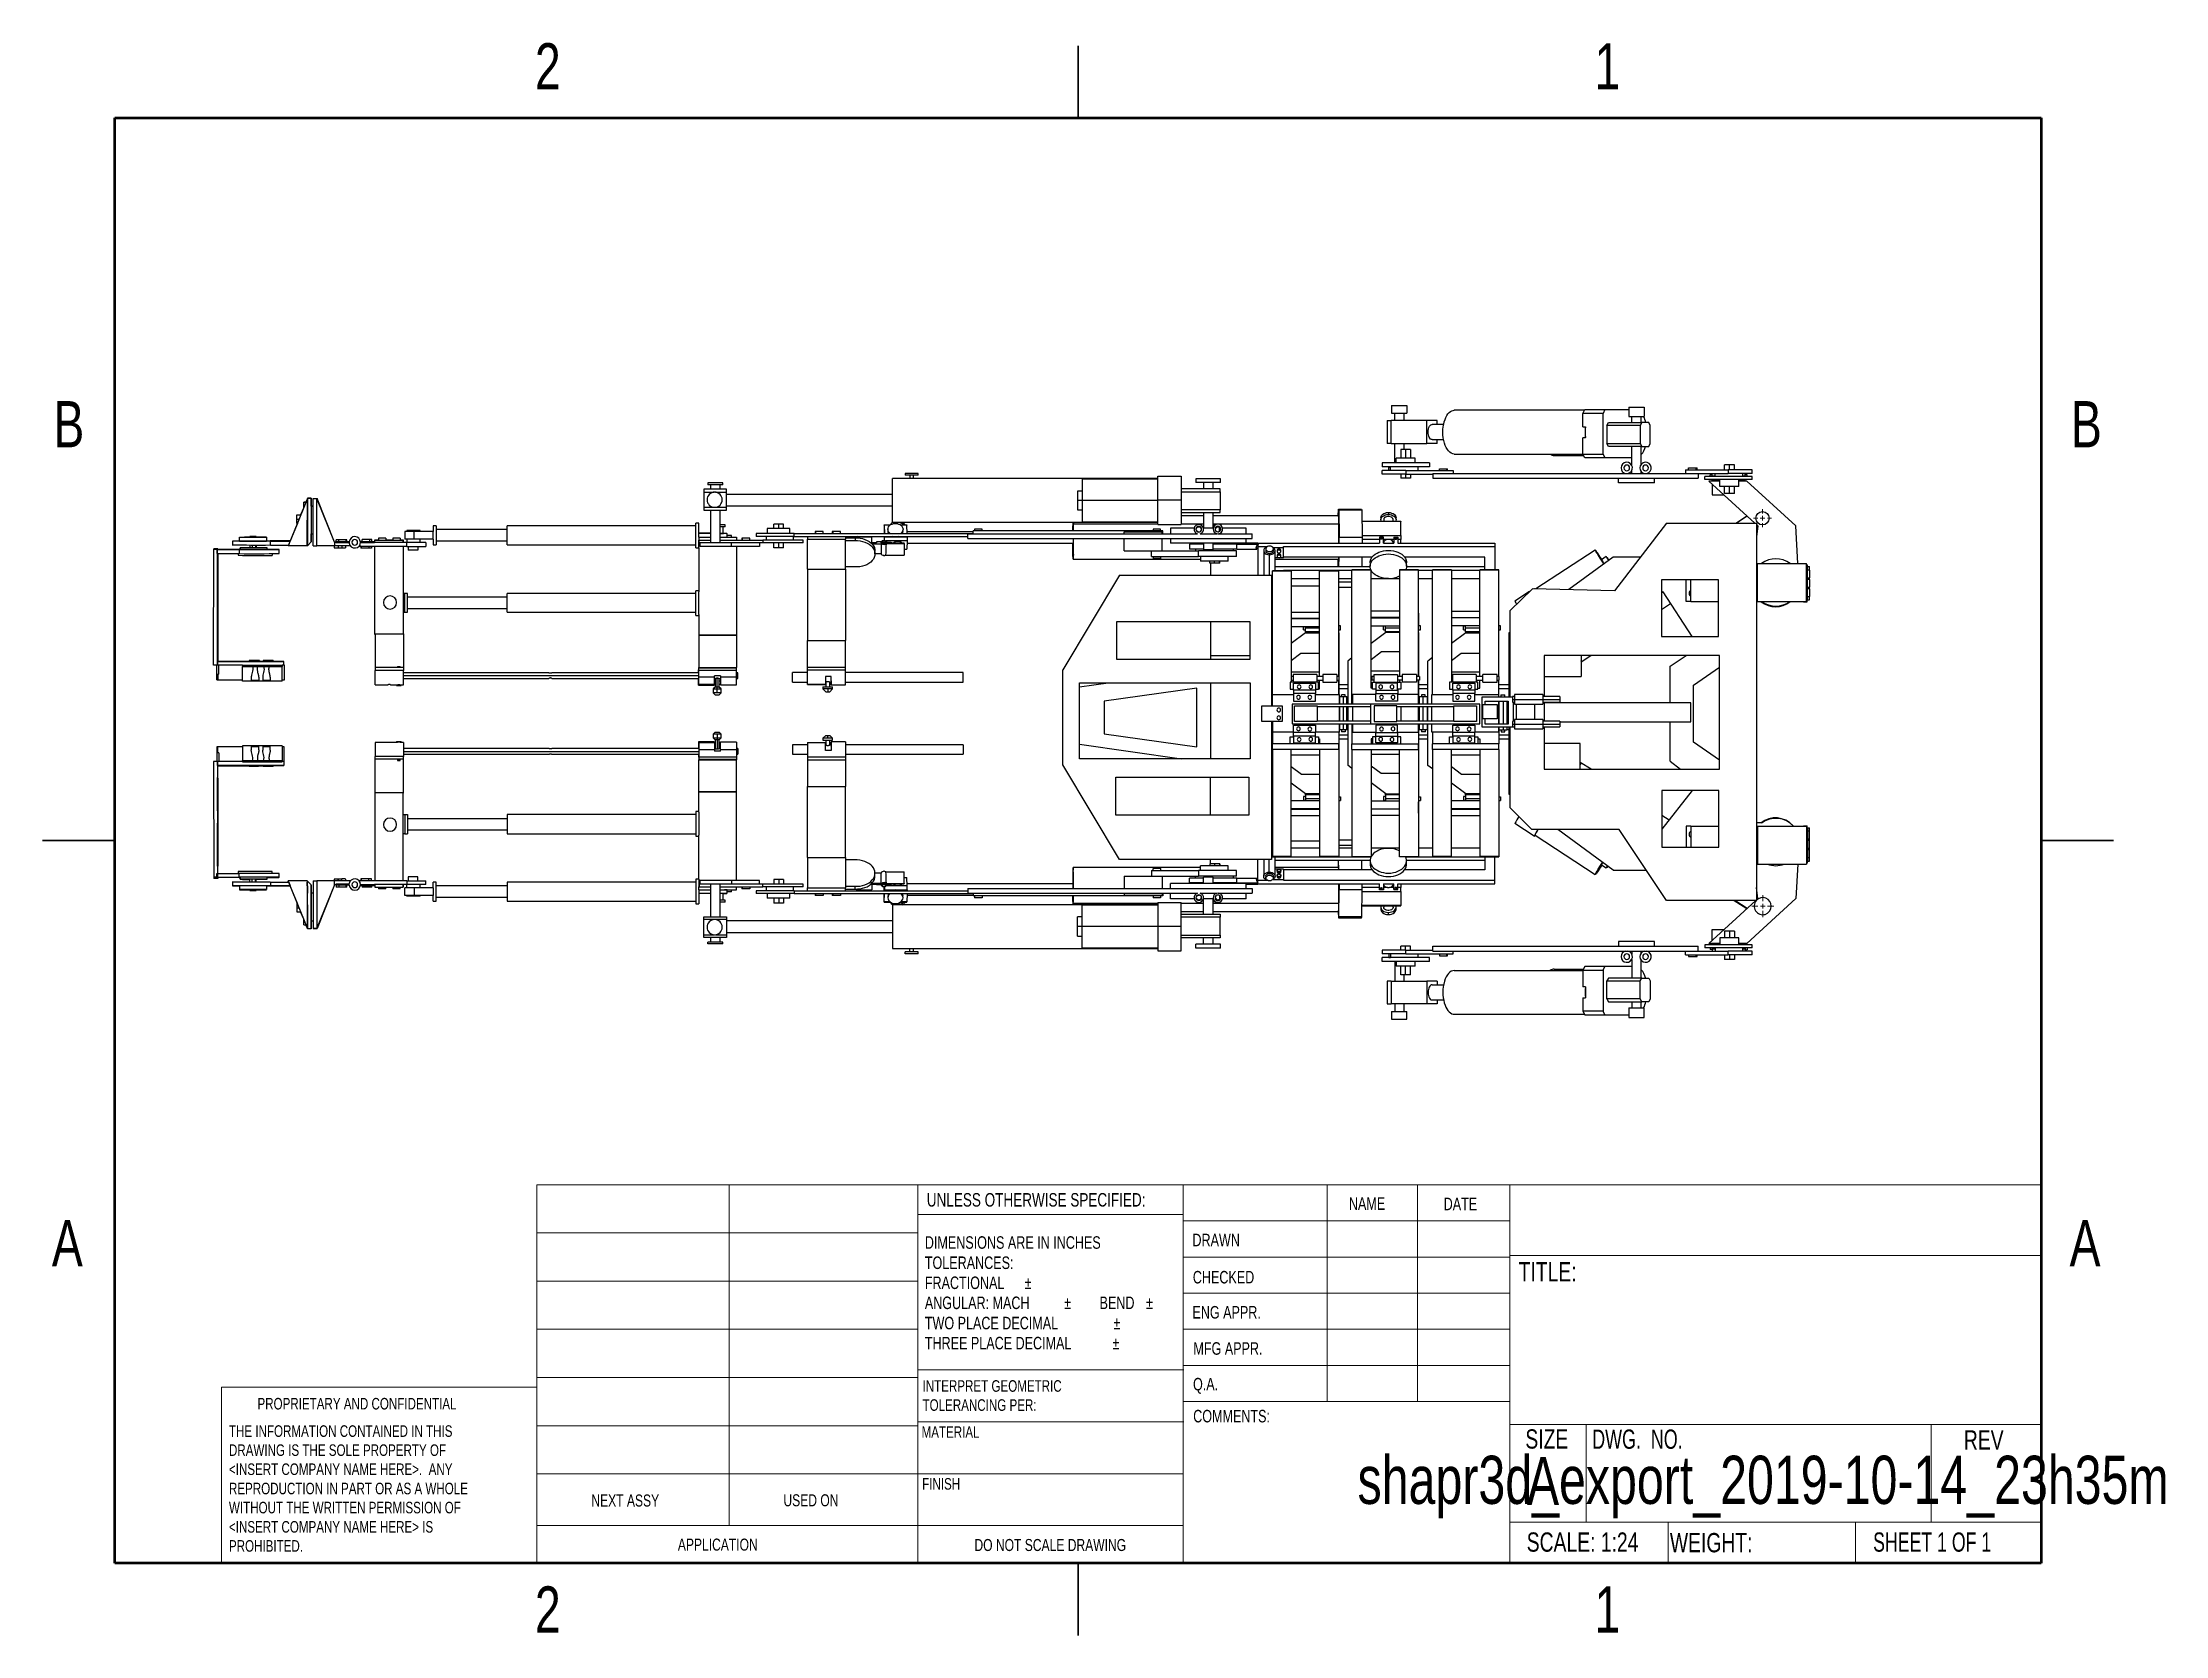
# Model space of a CAD drawing. Header units: inches. Extents: x 0.1 to 11.1, y 0.1 to 8.4.
import ezdxf

# ---------------------------------------------------------------- set-up
doc = ezdxf.new("R2010")
doc.units = ezdxf.units.IN
doc.header["$MEASUREMENT"] = 0
doc.styles.add('SLDTEXTSTYLE0', font='TXT', dxfattribs={"width": 0.75})
doc.styles.add('SLDTEXTSTYLE1', font='TXT', dxfattribs={"width": 0.6875})
doc.styles.add('SLDTEXTSTYLE2', font='TXT', dxfattribs={"width": 0.694444})

msp = doc.modelspace()

# ---------------------------------------------------------------- texts
at = {"color": 7, "linetype": 'Continuous', "lineweight": 0}
for s, insert, char_height, attachment_point, style in [('2', (2.748, 8.388), 0.24, 2, 'SLDTEXTSTYLE0'), ('1', (8.248, 8.388), 0.24, 2, 'SLDTEXTSTYLE0'), ('B', (0.262, 6.531), 0.24, 2, 'SLDTEXTSTYLE0'), ('B', (10.734, 6.531), 0.24, 2, 'SLDTEXTSTYLE0'), ('UNLESS OTHERWISE SPECIFIED:', (4.715, 2.421), 0.07, 1, 'SLDTEXTSTYLE0'), ('NAME', (6.906, 2.399), 0.065, 1, 'SLDTEXTSTYLE0'), ('DATE', (7.398, 2.397), 0.065, 1, 'SLDTEXTSTYLE0'), ('A', (0.254, 2.281), 0.24, 2, 'SLDTEXTSTYLE0'), ('DRAWN', (6.094, 2.21), 0.065, 1, 'SLDTEXTSTYLE0'), ('A', (10.727, 2.281), 0.24, 2, 'SLDTEXTSTYLE0'), ('CHECKED', (6.096, 2.017), 0.065, 1, 'SLDTEXTSTYLE0'), ('TITLE:', (7.787, 2.063), 0.1, 1, 'SLDTEXTSTYLE0'), ('ENG APPR.', (6.094, 1.835), 0.065, 1, 'SLDTEXTSTYLE0'), ('MFG APPR.', (6.099, 1.647), 0.065, 1, 'SLDTEXTSTYLE0'), ('Q.A.', (6.097, 1.462), 0.065, 1, 'SLDTEXTSTYLE0'), ('PROPRIETARY AND CONFIDENTIAL', (1.241, 1.358), 0.06, 1, 'SLDTEXTSTYLE0'), ('COMMENTS:', (6.098, 1.296), 0.065, 1, 'SLDTEXTSTYLE0'), ('MATERIAL', (4.688, 1.211), 0.06, 1, 'SLDTEXTSTYLE0'), ('SIZE', (7.822, 1.195), 0.1, 1, 'SLDTEXTSTYLE0'), ('DWG.  NO.', (8.169, 1.194), 0.1, 1, 'SLDTEXTSTYLE2'), ('REV', (10.098, 1.19), 0.1, 1, 'SLDTEXTSTYLE0'), ('shapr3d_export_2019-10-14_23h35m', (9.056, 1.058), 0.25, 2, 'SLDTEXTSTYLE0'), ('A', (7.83, 1.052), 0.25, 1, 'SLDTEXTSTYLE0'), ('FINISH', (4.691, 0.942), 0.06, 1, 'SLDTEXTSTYLE0'), ('NEXT ASSY', (2.974, 0.857), 0.0625, 1, 'SLDTEXTSTYLE0'), ('USED ON', (3.971, 0.858), 0.0625, 1, 'SLDTEXTSTYLE0'), ('SCALE: 1:24', (7.829, 0.66), 0.1, 1, 'SLDTEXTSTYLE0'), ('SHEET 1 OF 1', (9.627, 0.66), 0.1, 1, 'SLDTEXTSTYLE1'), ('APPLICATION', (3.423, 0.628), 0.0625, 1, 'SLDTEXTSTYLE0'), ('DO NOT SCALE DRAWING', (5.356, 0.626), 0.0625, 2, 'SLDTEXTSTYLE0'), ('WEIGHT:', (8.572, 0.657), 0.1, 1, 'SLDTEXTSTYLE0'), ('2', (2.748, 0.38), 0.24, 2, 'SLDTEXTSTYLE0'), ('1', (8.248, 0.38), 0.24, 2, 'SLDTEXTSTYLE0')]:
    msp.add_mtext(s, dxfattribs=dict(at, insert=insert, char_height=char_height, attachment_point=attachment_point, style=style))

# ---------------------------------------------------------------- blocks, each defined once
blk = doc.blocks.new('SW_NOTE_0')
at = {"color": 0, "linetype": 'Continuous', "lineweight": 0, "char_height": 0.06, "attachment_point": 1, "style": 'SLDTEXTSTYLE0'}
for s, insert in [('INTERPRET GEOMETRIC', (0, 0.077)), ('TOLERANCING PER:', (0, -0.022))]:
    blk.add_mtext(s, dxfattribs=dict(at, insert=insert))
blk = doc.blocks.new('SW_NOTE_1')
at = {"color": 0, "linetype": 'Continuous', "lineweight": 0, "char_height": 0.065, "attachment_point": 1, "style": 'SLDTEXTSTYLE0'}
for s, insert in [('DIMENSIONS ARE IN INCHES', (0, 0.084)), ('TOLERANCES:', (0, -0.021)), ('FRACTIONAL', (0, -0.125)), ('%%p', (0.518, -0.125)), ('ANGULAR: MACH', (0, -0.229)), ('%%p', (0.723, -0.229)), ('BEND', (0.907, -0.229)), ('%%p', (1.148, -0.229)), ('TWO PLACE DECIMAL', (0, -0.334)), ('THREE PLACE DECIMAL', (0, -0.438)), ('%%p', (0.979, -0.334)), ('%%p', (0.974, -0.438))]:
    blk.add_mtext(s, dxfattribs=dict(at, insert=insert))
blk = doc.blocks.new('SW_NOTE_2')
at = {"color": 0, "linetype": 'Continuous', "lineweight": 0, "char_height": 0.06, "attachment_point": 1, "style": 'SLDTEXTSTYLE0'}
for s, insert in [('THE INFORMATION CONTAINED IN THIS', (0, 0.077)), ('DRAWING IS THE SOLE PROPERTY OF', (0, -0.022)), ('<INSERT COMPANY NAME HERE>.  ANY', (0, -0.121)), ('REPRODUCTION IN PART OR AS A WHOLE', (0, -0.221)), ('WITHOUT THE WRITTEN PERMISSION OF', (0, -0.32)), ('<INSERT COMPANY NAME HERE> IS', (0, -0.42)), ('PROHIBITED.', (0, -0.519))]:
    blk.add_mtext(s, dxfattribs=dict(at, insert=insert))
blk = doc.blocks.new('SW_CENTERMARKSYMBOL_0')
at = {"color": 0, "linetype": 'Continuous', "lineweight": 0}
for p, q in [((-0.025, 0), (-0.047, 0)), ((0, 0), (-0.012, 0)), ((0, 0.025), (0, 0.047)), ((0, 0), (0, 0.012)), ((0, 0), (0, -0.012)), ((0, 0), (0.012, 0)), ((0.025, 0), (0.047, 0)), ((0, -0.025), (0, -0.047))]:
    blk.add_line(p, q, dxfattribs=at)
blk = doc.blocks.new('SW_CENTERMARKSYMBOL_1')
at = {"color": 0, "linetype": 'Continuous', "lineweight": 0}
for p, q in [((-0.025, 0), (-0.057, 0)), ((0, 0), (-0.012, 0)), ((0, 0.025), (0, 0.057)), ((0, 0), (0, 0.012)), ((0, 0), (0, -0.012)), ((0, 0), (0.012, 0)), ((0.025, 0), (0.057, 0)), ((0, -0.025), (0, -0.057))]:
    blk.add_line(p, q, dxfattribs=at)

# ---------------------------------------------------------------- linework, layer by layer
at = {"color": 7, "linetype": 'Continuous', "lineweight": 25}
for p, q in [((5.5, 8.375), (5.5, 8)), ((5.5, 8), (5.5, 8.375)), ((7.127, 6.508), (7.127, 6.469)), ((7.127, 6.508), (7.206, 6.508)), ((7.206, 6.508), (7.206, 6.469)), ((7.104, 6.43), (7.104, 6.311)), ((7.104, 6.43), (7.126, 6.43)), ((7.126, 6.311), (7.126, 6.43)), ((7.31, 6.43), (7.126, 6.43)), ((7.127, 6.469), (7.206, 6.469)), ((7.144, 6.43), (7.144, 6.469)), ((7.193, 6.43), (7.193, 6.469)), ((7.31, 6.311), (7.31, 6.43)), ((7.365, 6.43), (7.31, 6.43)), ((7.398, 6.41), (7.338, 6.41)), ((7.365, 6.41), (7.365, 6.43)), ((8.129, 6.483), (7.452, 6.483)), ((8.121, 6.467), (8.131, 6.487)), ((8.121, 6.398), (8.121, 6.467)), ((8.225, 6.467), (8.121, 6.467)), ((8.121, 6.398), (8.134, 6.398)), ((8.131, 6.487), (8.235, 6.487)), ((8.134, 6.341), (8.134, 6.398)), ((8.235, 6.487), (8.225, 6.467)), ((8.225, 6.256), (8.225, 6.467)), ((8.235, 6.487), (8.359, 6.487)), ((8.245, 6.404), (8.253, 6.419)), ((8.418, 6.404), (8.245, 6.404)), ((8.245, 6.404), (8.245, 6.31)), ((8.253, 6.419), (8.426, 6.419)), ((8.359, 6.5), (8.359, 6.451)), ((8.359, 6.5), (8.438, 6.5)), ((8.359, 6.451), (8.438, 6.451)), ((8.374, 6.419), (8.374, 6.451)), ((8.426, 6.419), (8.418, 6.404)), ((8.418, 6.404), (8.418, 6.31)), ((8.423, 6.419), (8.423, 6.451)), ((8.462, 6.419), (8.426, 6.419)), ((8.438, 6.5), (8.438, 6.451)), ((8.47, 6.404), (8.462, 6.419)), ((8.47, 6.31), (8.47, 6.404)), ((7.126, 6.311), (7.104, 6.311)), ((7.126, 6.311), (7.31, 6.311)), ((7.144, 6.21), (7.144, 6.311)), ((7.193, 6.279), (7.193, 6.311)), ((7.365, 6.311), (7.31, 6.311)), ((7.338, 6.331), (7.397, 6.331)), ((7.365, 6.311), (7.365, 6.331)), ((8.121, 6.256), (8.121, 6.341)), ((8.134, 6.341), (8.121, 6.341)), ((8.253, 6.296), (8.245, 6.31)), ((8.245, 6.31), (8.418, 6.31)), ((8.426, 6.296), (8.253, 6.296)), ((8.374, 6.198), (8.374, 6.296)), ((8.418, 6.31), (8.426, 6.296)), ((8.423, 6.204), (8.423, 6.296)), ((8.426, 6.296), (8.462, 6.296)), ((8.462, 6.296), (8.47, 6.31)), ((7.078, 6.21), (7.078, 6.19)), ((7.324, 6.21), (7.078, 6.21)), ((7.324, 6.19), (7.078, 6.19)), ((7.114, 6.17), (7.114, 6.188)), ((7.114, 6.188), (7.122, 6.188)), ((7.122, 6.17), (7.122, 6.19)), ((7.25, 6.234), (7.151, 6.234)), ((7.151, 6.21), (7.151, 6.234)), ((7.175, 6.279), (7.175, 6.234)), ((7.2, 6.279), (7.175, 6.279)), ((7.2, 6.279), (7.2, 6.234)), ((7.226, 6.279), (7.2, 6.279)), ((7.226, 6.279), (7.226, 6.234)), ((7.25, 6.21), (7.25, 6.234)), ((7.265, 6.17), (7.265, 6.19)), ((7.324, 6.21), (7.324, 6.19)), ((7.376, 6.18), (7.415, 6.18)), ((7.376, 6.17), (7.376, 6.18)), ((7.415, 6.17), (7.415, 6.18)), ((7.415, 6.18), (7.418, 6.18)), ((7.418, 6.17), (7.418, 6.18)), ((7.452, 6.256), (8.121, 6.256)), ((7.971, 6.249), (8.124, 6.249)), ((8.121, 6.256), (8.225, 6.256)), ((8.131, 6.236), (8.121, 6.256)), ((8.235, 6.236), (8.131, 6.236)), ((8.225, 6.256), (8.235, 6.236)), ((8.374, 6.236), (8.235, 6.236)), ((8.654, 6.175), (8.654, 6.156)), ((8.654, 6.175), (8.875, 6.175)), ((8.669, 6.185), (8.708, 6.185)), ((8.669, 6.175), (8.669, 6.185)), ((8.708, 6.175), (8.708, 6.185)), ((8.708, 6.185), (8.713, 6.185)), ((8.713, 6.175), (8.713, 6.185)), ((8.881, 6.2), (8.855, 6.2)), ((8.855, 6.175), (8.855, 6.2)), ((8.875, 6.175), (8.875, 6.156)), ((9, 6.175), (8.875, 6.175)), ((8.881, 6.175), (8.881, 6.2)), ((8.907, 6.2), (8.881, 6.2)), ((8.907, 6.175), (8.907, 6.2)), ((9, 6.156), (9, 6.175)), ((3.675, 6.073), (3.557, 6.073)), ((3.557, 6.073), (3.557, 6.058)), ((3.578, 6.106), (3.578, 6.096)), ((3.656, 6.106), (3.578, 6.106)), ((3.656, 6.096), (3.578, 6.096)), ((3.593, 6.096), (3.593, 6.073)), ((3.642, 6.073), (3.642, 6.096)), ((3.656, 6.096), (3.656, 6.106)), ((3.675, 6.058), (3.675, 6.073)), ((5.915, 6.129), (4.537, 6.129)), ((4.537, 5.903), (4.537, 6.129)), ((4.671, 6.156), (4.603, 6.156)), ((4.603, 6.156), (4.603, 6.146)), ((4.671, 6.146), (4.603, 6.146)), ((4.627, 6.146), (4.627, 6.129)), ((4.646, 6.129), (4.646, 6.146)), ((4.671, 6.146), (4.671, 6.156)), ((5.522, 6.064), (5.497, 6.064)), ((5.497, 6.064), (5.497, 6.015)), ((5.915, 6.126), (5.522, 6.126)), ((5.522, 6.126), (5.522, 6.015)), ((5.915, 6.141), (6.036, 6.141)), ((5.915, 6.016), (5.915, 6.141)), ((6.036, 6.141), (6.036, 6.016)), ((6.238, 6.075), (6.036, 6.075)), ((6.112, 6.128), (6.112, 6.108)), ((6.24, 6.128), (6.112, 6.128)), ((6.24, 6.108), (6.112, 6.108)), ((6.152, 6.108), (6.152, 6.075)), ((6.201, 6.075), (6.201, 6.108)), ((6.238, 6.06), (6.238, 6.075)), ((6.24, 6.108), (6.24, 6.128)), ((7.201, 6.17), (7.078, 6.17)), ((7.078, 6.151), (7.078, 6.17)), ((7.201, 6.151), (7.078, 6.151)), ((7.175, 6.151), (7.175, 6.131)), ((7.2, 6.131), (7.175, 6.131)), ((7.2, 6.151), (7.2, 6.131)), ((7.226, 6.131), (7.2, 6.131)), ((7.201, 6.17), (7.201, 6.151)), ((7.201, 6.17), (7.448, 6.17)), ((7.201, 6.151), (7.341, 6.151)), ((7.226, 6.151), (7.226, 6.131)), ((7.341, 6.156), (7.341, 6.131)), ((7.341, 6.156), (8.654, 6.156)), ((7.341, 6.131), (8.719, 6.131)), ((7.448, 6.17), (7.448, 6.156)), ((8.305, 6.106), (8.305, 6.131)), ((8.492, 6.106), (8.305, 6.106)), ((8.374, 6.156), (8.374, 6.17)), ((8.423, 6.156), (8.423, 6.165)), ((8.492, 6.106), (8.492, 6.131)), ((8.654, 6.156), (8.875, 6.156)), ((8.719, 6.156), (8.719, 6.131)), ((8.754, 6.124), (8.754, 6.139)), ((9, 6.139), (8.754, 6.139)), ((9, 6.124), (8.754, 6.124)), ((8.832, 6.115), (8.774, 6.115)), ((9.013, 5.898), (8.774, 6.115)), ((8.781, 6.139), (8.781, 6.148)), ((8.791, 6.148), (8.781, 6.148)), ((8.791, 6.143), (8.791, 6.156)), ((8.791, 6.143), (8.807, 6.143)), ((8.791, 6.139), (8.791, 6.143)), ((8.791, 6.119), (8.791, 6.124)), ((8.832, 6.119), (8.791, 6.119)), ((8.791, 6.119), (8.791, 6.115)), ((8.791, 6.1), (8.791, 6.045)), ((8.807, 6.139), (8.807, 6.156)), ((8.832, 6.087), (8.832, 6.124)), ((8.93, 6.087), (8.832, 6.087)), ((8.855, 6.052), (8.855, 6.087)), ((9, 6.156), (8.875, 6.156)), ((8.881, 6.052), (8.881, 6.087)), ((8.907, 6.052), (8.907, 6.087)), ((8.93, 6.087), (8.93, 6.124)), ((8.963, 6.119), (8.93, 6.119)), ((8.971, 6.115), (8.93, 6.115)), ((8.95, 6.139), (8.95, 6.156)), ((8.95, 6.143), (8.963, 6.143)), ((8.963, 6.139), (8.963, 6.156)), ((8.973, 6.148), (8.963, 6.148)), ((8.963, 6.139), (8.963, 6.143)), ((8.963, 6.119), (8.963, 6.124)), ((8.963, 6.115), (8.963, 6.119)), ((9.225, 5.883), (8.971, 6.115)), ((8.973, 6.139), (8.973, 6.148)), ((9, 6.124), (9, 6.139)), ((1.5, 6.025), (1.401, 5.779)), ((1.5, 6.025), (1.411, 5.804)), ((1.481, 5.978), (1.465, 5.94)), ((1.481, 5.978), (1.465, 5.94)), ((1.492, 6.007), (1.481, 6.007)), ((1.5, 6.026), (1.492, 6.007)), ((1.5, 6.026), (1.492, 6.007)), ((1.499, 5.779), (1.5, 6.025)), ((1.499, 5.804), (1.5, 6.025)), ((1.52, 6.027), (1.5, 6.027)), ((1.5, 6.027), (1.5, 6.026)), ((1.5, 6.026), (1.5, 5.78)), ((1.52, 6.026), (1.5, 6.026)), ((1.5, 6.026), (1.5, 6.026)), ((1.5, 5.985), (1.5, 6.026)), ((1.5, 5.985), (1.5, 6.026)), ((1.5, 6.025), (1.5, 6.025)), ((1.5, 5.985), (1.5, 5.985)), ((1.52, 6.027), (1.52, 6.026)), ((1.52, 5.985), (1.52, 6.027)), ((1.52, 6.026), (1.52, 5.8)), ((1.53, 5.985), (1.52, 5.985)), ((1.53, 6.025), (1.53, 6.026)), ((1.53, 6.026), (1.55, 6.026)), ((1.53, 6.025), (1.549, 6.025)), ((1.53, 5.779), (1.53, 6.025)), ((1.549, 6.025), (1.55, 6.026)), ((1.64, 5.798), (1.549, 6.025)), ((1.549, 6.025), (1.549, 6.025)), ((1.549, 6.025), (1.549, 6.025)), ((1.64, 5.799), (1.549, 6.025)), ((1.549, 5.779), (1.549, 6.025)), ((1.55, 6.026), (1.55, 6.026)), ((1.55, 6.026), (1.55, 6.026)), ((1.55, 6.026), (1.55, 6.024)), ((1.64, 5.799), (1.55, 6.026)), ((1.64, 5.799), (1.55, 6.026)), ((1.55, 6.026), (1.55, 6.026)), ((3.557, 6.058), (3.557, 5.979)), ((3.557, 6.058), (3.611, 6.058)), ((3.675, 5.979), (3.557, 5.979)), ((3.557, 5.979), (3.557, 5.965)), ((3.557, 5.965), (3.675, 5.965)), ((3.593, 5.965), (3.593, 5.796)), ((3.618, 6.058), (3.675, 6.058)), ((3.642, 5.796), (3.642, 5.965)), ((3.675, 5.979), (3.675, 6.058)), ((4.537, 6.046), (3.675, 6.046)), ((3.675, 5.987), (4.537, 5.987)), ((3.675, 5.965), (3.675, 5.979)), ((5.497, 6.015), (5.497, 5.966)), ((5.522, 6.015), (5.497, 6.015)), ((5.497, 5.966), (5.522, 5.966)), ((5.915, 6.015), (5.522, 6.015)), ((5.522, 6.015), (5.522, 5.904)), ((6.036, 6.016), (5.915, 6.016)), ((5.915, 5.89), (5.915, 6.016)), ((6.036, 6.06), (6.238, 6.06)), ((6.036, 6.016), (6.036, 5.89)), ((6.238, 5.966), (6.036, 5.966)), ((6.036, 5.952), (6.238, 5.952)), ((6.152, 5.952), (6.152, 5.872)), ((6.201, 5.872), (6.201, 5.952)), ((6.238, 6.06), (6.238, 5.966)), ((6.238, 5.952), (6.238, 5.966)), ((6.851, 5.936), (6.852, 5.97)), ((6.853, 5.965), (6.852, 5.97)), ((6.852, 5.97), (6.972, 5.97)), ((6.853, 5.965), (6.855, 5.824)), ((6.973, 5.965), (6.853, 5.965)), ((6.972, 5.97), (6.973, 5.965)), ((6.973, 5.965), (6.975, 5.824)), ((7.111, 5.953), (7.111, 5.942)), ((8.791, 6.045), (8.851, 6.045)), ((8.881, 6.052), (8.855, 6.052)), ((8.907, 6.052), (8.881, 6.052)), ((1.448, 5.896), (1.411, 5.805)), ((1.448, 5.896), (1.411, 5.805)), ((1.446, 5.919), (1.446, 5.94)), ((1.446, 5.94), (1.466, 5.94)), ((1.446, 5.919), (1.457, 5.919)), ((1.446, 5.897), (1.446, 5.919)), ((1.446, 5.897), (1.448, 5.897)), ((1.446, 5.896), (1.446, 5.897)), ((1.446, 5.896), (1.448, 5.896)), ((1.5, 5.842), (1.5, 5.842)), ((1.5, 5.805), (1.5, 5.842)), ((1.5, 5.805), (1.5, 5.842)), ((1.52, 5.842), (1.53, 5.842)), ((1.52, 5.801), (1.52, 5.842)), ((1.52, 5.842), (1.52, 5.842)), ((2.006, 5.854), (2.006, 5.815)), ((2.055, 5.854), (2.006, 5.854)), ((2.017, 5.859), (2.017, 5.854)), ((2.051, 5.859), (2.017, 5.859)), ((2.086, 5.859), (2.051, 5.859)), ((2.055, 5.815), (2.055, 5.854)), ((2.153, 5.854), (2.055, 5.854)), ((2.086, 5.854), (2.086, 5.859)), ((2.168, 5.884), (2.153, 5.884)), ((2.153, 5.884), (2.153, 5.854)), ((2.153, 5.834), (2.153, 5.854)), ((2.168, 5.884), (2.168, 5.785)), ((2.537, 5.864), (2.168, 5.864)), ((3.517, 5.883), (2.537, 5.883)), ((2.537, 5.785), (2.537, 5.883)), ((3.532, 5.898), (3.517, 5.898)), ((3.517, 5.88), (3.517, 5.898)), ((3.517, 5.77), (3.517, 5.88)), ((3.532, 5.824), (3.532, 5.898)), ((3.593, 5.845), (3.532, 5.845)), ((3.593, 5.844), (3.532, 5.844)), ((3.669, 5.888), (3.642, 5.888)), ((3.669, 5.878), (3.642, 5.878)), ((3.659, 5.844), (3.659, 5.878)), ((3.669, 5.878), (3.669, 5.888)), ((3.679, 5.825), (3.679, 5.844)), ((3.829, 5.844), (3.829, 5.829)), ((4.026, 5.844), (3.829, 5.844)), ((3.887, 5.869), (3.887, 5.844)), ((4.005, 5.869), (3.887, 5.869)), ((3.921, 5.869), (3.921, 5.893)), ((3.947, 5.893), (3.921, 5.893)), ((3.947, 5.869), (3.947, 5.893)), ((3.972, 5.893), (3.947, 5.893)), ((3.972, 5.869), (3.972, 5.893)), ((4.005, 5.844), (4.005, 5.869)), ((4.026, 5.829), (4.026, 5.844)), ((4.026, 5.844), (4.956, 5.844)), ((4.136, 5.854), (4.136, 5.844)), ((4.138, 5.854), (4.136, 5.854)), ((4.138, 5.854), (4.138, 5.844)), ((4.177, 5.854), (4.138, 5.854)), ((4.177, 5.844), (4.177, 5.854)), ((4.224, 5.854), (4.224, 5.844)), ((4.228, 5.854), (4.224, 5.854)), ((4.228, 5.854), (4.228, 5.844)), ((4.268, 5.854), (4.228, 5.854)), ((4.268, 5.844), (4.268, 5.854)), ((4.494, 5.889), (4.493, 5.846)), ((4.493, 5.846), (4.493, 5.844)), ((4.494, 5.887), (4.494, 5.889)), ((4.494, 5.889), (4.527, 5.889)), ((4.494, 5.887), (4.495, 5.844)), ((4.524, 5.887), (4.494, 5.887)), ((4.513, 5.866), (4.513, 5.857)), ((4.537, 5.903), (5.915, 5.903)), ((4.577, 5.889), (4.612, 5.889)), ((4.612, 5.887), (4.58, 5.887)), ((4.591, 5.856), (4.592, 5.865)), ((4.612, 5.889), (4.612, 5.887)), ((4.613, 5.844), (4.612, 5.887)), ((4.956, 5.852), (4.613, 5.852)), ((4.928, 5.818), (4.928, 5.842)), ((4.928, 5.842), (6.121, 5.842)), ((4.956, 5.842), (4.956, 5.857)), ((5.94, 5.857), (4.956, 5.857)), ((4.963, 5.867), (4.963, 5.857)), ((5.002, 5.867), (4.963, 5.867)), ((5.002, 5.857), (5.002, 5.867)), ((5.003, 5.867), (5.002, 5.867)), ((5.003, 5.857), (5.003, 5.867)), ((5.476, 5.903), (5.476, 5.894)), ((5.522, 5.904), (5.915, 5.904)), ((5.739, 5.852), (5.936, 5.852)), ((5.739, 5.842), (5.739, 5.852)), ((5.89, 5.867), (5.89, 5.857)), ((5.929, 5.867), (5.89, 5.867)), ((5.915, 5.89), (6.036, 5.89)), ((5.929, 5.857), (5.929, 5.867)), ((5.936, 5.842), (5.936, 5.852)), ((5.94, 5.842), (5.94, 5.857)), ((6.103, 5.872), (5.98, 5.872)), ((5.98, 5.872), (5.98, 5.842)), ((6.152, 5.936), (6.036, 5.936)), ((6.134, 5.842), (6.224, 5.842)), ((6.201, 5.872), (6.152, 5.872)), ((6.852, 5.936), (6.201, 5.936)), ((6.209, 5.887), (6.201, 5.887)), ((6.209, 5.885), (6.209, 5.887)), ((6.211, 5.887), (6.209, 5.887)), ((6.228, 5.842), (6.404, 5.842)), ((6.235, 5.856), (6.235, 5.873)), ((6.236, 5.856), (6.236, 5.873)), ((6.373, 5.872), (6.25, 5.872)), ((6.373, 5.842), (6.373, 5.872)), ((6.404, 5.818), (6.404, 5.842)), ((6.974, 5.908), (7.175, 5.908)), ((7.175, 5.906), (6.974, 5.906)), ((7.072, 5.926), (7.072, 5.916)), ((7.087, 5.916), (7.087, 5.908)), ((7.136, 5.908), (7.136, 5.916)), ((7.151, 5.916), (7.151, 5.926)), ((7.175, 5.908), (7.175, 5.906)), ((7.176, 5.833), (7.175, 5.906)), ((8.555, 5.898), (8.284, 5.547)), ((8.555, 5.898), (9.022, 5.898)), ((8.914, 5.898), (8.972, 5.935)), ((8.973, 5.934), (8.918, 5.898)), ((9.022, 5.898), (9.022, 3.939)), ((9.029, 5.883), (9.022, 5.889)), ((9.029, 5.883), (9.022, 5.826)), ((9.237, 5.688), (9.225, 5.883)), ((1.013, 5.16), (1.014, 5.76)), ((1.014, 5.76), (1.015, 5.765)), ((1.03, 5.76), (1.014, 5.76)), ((1.035, 5.765), (1.015, 5.765)), ((1.03, 5.76), (1.03, 5.74)), ((1.03, 5.76), (1.031, 5.76)), ((1.03, 5.76), (1.03, 5.76)), ((1.03, 5.74), (1.031, 5.74)), ((1.031, 5.74), (1.031, 5.76)), ((1.034, 5.76), (1.031, 5.76)), ((1.033, 5.16), (1.034, 5.76)), ((1.034, 5.761), (1.035, 5.765)), ((1.146, 5.76), (1.034, 5.761)), ((1.034, 5.76), (1.146, 5.76)), ((1.034, 5.76), (1.034, 5.76)), ((1.034, 5.74), (1.034, 5.76)), ((1.034, 5.74), (1.146, 5.74)), ((1.035, 5.765), (1.035, 5.761)), ((1.035, 5.74), (1.035, 5.18)), ((1.111, 5.804), (1.111, 5.785)), ((1.14, 5.74), (1.14, 5.731)), ((1.146, 5.76), (1.151, 5.76)), ((1.146, 5.76), (1.146, 5.74)), ((1.148, 5.804), (1.148, 5.824)), ((1.151, 5.76), (1.151, 5.77)), ((1.152, 5.77), (1.152, 5.76)), ((1.201, 5.829), (1.201, 5.824)), ((1.214, 5.829), (1.201, 5.829)), ((1.201, 5.829), (1.205, 5.829)), ((1.214, 5.824), (1.201, 5.824)), ((1.201, 5.784), (1.201, 5.77)), ((1.214, 5.77), (1.201, 5.77)), ((1.205, 5.829), (1.222, 5.829)), ((1.214, 5.829), (1.214, 5.824)), ((1.231, 5.829), (1.214, 5.829)), ((1.231, 5.824), (1.214, 5.824)), ((1.214, 5.784), (1.214, 5.77)), ((1.231, 5.77), (1.214, 5.77)), ((1.222, 5.829), (1.235, 5.829)), ((1.235, 5.829), (1.231, 5.829)), ((1.231, 5.829), (1.231, 5.824)), ((1.235, 5.824), (1.231, 5.824)), ((1.231, 5.784), (1.231, 5.77)), ((1.235, 5.77), (1.231, 5.77)), ((1.235, 5.829), (1.235, 5.824)), ((1.235, 5.784), (1.235, 5.77)), ((1.289, 5.804), (1.289, 5.824)), ((1.291, 5.76), (1.291, 5.77)), ((1.411, 5.805), (1.307, 5.805)), ((1.308, 5.804), (1.411, 5.804)), ((1.308, 5.784), (1.308, 5.804)), ((1.308, 5.784), (1.403, 5.784)), ((1.318, 5.74), (1.318, 5.73)), ((1.353, 5.74), (1.353, 5.76)), ((1.403, 5.784), (1.401, 5.779)), ((1.403, 5.784), (1.401, 5.78)), ((1.403, 5.784), (1.401, 5.78)), ((1.401, 5.78), (1.401, 5.78)), ((1.401, 5.78), (1.401, 5.78)), ((1.499, 5.779), (1.401, 5.779)), ((1.401, 5.779), (1.401, 5.779)), ((1.403, 5.784), (1.411, 5.804)), ((1.411, 5.805), (1.411, 5.805)), ((1.411, 5.805), (1.411, 5.805)), ((1.411, 5.804), (1.411, 5.804)), ((1.499, 5.805), (1.5, 5.805)), ((1.499, 5.804), (1.5, 5.804)), ((1.499, 5.804), (1.499, 5.804)), ((1.499, 5.804), (1.499, 5.784)), ((1.499, 5.779), (1.499, 5.784)), ((1.499, 5.784), (1.5, 5.784)), ((1.5, 5.78), (1.499, 5.78)), ((1.499, 5.779), (1.499, 5.779)), ((1.5, 5.805), (1.5, 5.805)), ((1.5, 5.805), (1.5, 5.805)), ((1.52, 5.8), (1.5, 5.78)), ((1.5, 5.78), (1.5, 5.784)), ((1.5, 5.78), (1.5, 5.784)), ((1.5, 5.78), (1.5, 5.78)), ((1.52, 5.801), (1.52, 5.8)), ((1.53, 5.779), (1.549, 5.779)), ((1.64, 5.779), (1.549, 5.779)), ((1.639, 5.779), (1.639, 5.769)), ((1.64, 5.798), (1.64, 5.799)), ((1.64, 5.799), (1.64, 5.779)), ((1.648, 5.799), (1.64, 5.799)), ((1.64, 5.799), (1.64, 5.799)), ((1.648, 5.799), (1.64, 5.799)), ((1.64, 5.798), (1.64, 5.779)), ((1.64, 5.779), (1.64, 5.779)), ((1.722, 5.779), (1.64, 5.779)), ((1.648, 5.796), (1.648, 5.801)), ((1.717, 5.801), (1.648, 5.801)), ((1.717, 5.796), (1.648, 5.796)), ((1.663, 5.811), (1.65, 5.811)), ((1.65, 5.801), (1.65, 5.811)), ((1.659, 5.779), (1.659, 5.769)), ((1.659, 5.769), (1.659, 5.769)), ((1.659, 5.769), (1.659, 5.769)), ((1.663, 5.801), (1.663, 5.811)), ((1.683, 5.811), (1.663, 5.811)), ((1.679, 5.769), (1.679, 5.769)), ((1.702, 5.811), (1.683, 5.811)), ((1.699, 5.769), (1.699, 5.779)), ((1.702, 5.801), (1.702, 5.811)), ((1.705, 5.811), (1.702, 5.811)), ((1.705, 5.801), (1.705, 5.811)), ((1.717, 5.801), (1.717, 5.801)), ((1.717, 5.801), (1.717, 5.796)), ((1.717, 5.796), (1.717, 5.796)), ((1.717, 5.796), (1.717, 5.793)), ((1.722, 5.779), (1.722, 5.781)), ((1.722, 5.781), (1.722, 5.78)), ((1.722, 5.78), (1.722, 5.779)), ((1.772, 5.784), (1.772, 5.777)), ((2.017, 5.777), (1.772, 5.777)), ((1.775, 5.802), (1.775, 5.798)), ((1.775, 5.802), (1.849, 5.802)), ((1.775, 5.797), (1.849, 5.797)), ((1.777, 5.777), (1.777, 5.768)), ((1.78, 5.768), (1.777, 5.768)), ((1.78, 5.777), (1.78, 5.768)), ((1.819, 5.768), (1.78, 5.768)), ((1.785, 5.802), (1.785, 5.812)), ((1.804, 5.812), (1.785, 5.812)), ((1.824, 5.812), (1.804, 5.812)), ((1.819, 5.777), (1.819, 5.768)), ((1.832, 5.768), (1.819, 5.768)), ((1.824, 5.802), (1.824, 5.812)), ((1.835, 5.812), (1.824, 5.812)), ((1.832, 5.777), (1.832, 5.768)), ((1.835, 5.802), (1.835, 5.812)), ((1.849, 5.802), (1.849, 5.797)), ((2.017, 5.797), (1.849, 5.797)), ((1.85, 5.797), (1.85, 5.81)), ((1.85, 5.81), (1.997, 5.81)), ((1.851, 5.81), (1.851, 5.811)), ((1.851, 5.811), (1.869, 5.811)), ((1.851, 5.319), (1.851, 5.777)), ((1.869, 5.82), (1.869, 5.81)), ((1.888, 5.82), (1.869, 5.82)), ((1.908, 5.82), (1.888, 5.82)), ((1.908, 5.82), (1.908, 5.81)), ((1.908, 5.811), (1.943, 5.811)), ((1.943, 5.82), (1.943, 5.81)), ((1.963, 5.82), (1.943, 5.82)), ((1.982, 5.82), (1.963, 5.82)), ((1.982, 5.82), (1.982, 5.81)), ((1.982, 5.811), (1.998, 5.811)), ((1.997, 5.797), (1.997, 5.81)), ((1.997, 5.81), (1.998, 5.81)), ((1.998, 5.811), (1.998, 5.797)), ((1.998, 5.797), (1.998, 5.81)), ((1.998, 5.777), (1.998, 5.321)), ((2.055, 5.815), (2.006, 5.815)), ((2.017, 5.815), (2.017, 5.797)), ((2.017, 5.777), (2.017, 5.797)), ((2.115, 5.797), (2.017, 5.797)), ((2.017, 5.777), (2.115, 5.777)), ((2.024, 5.777), (2.024, 5.758)), ((2.049, 5.758), (2.024, 5.758)), ((2.073, 5.758), (2.049, 5.758)), ((2.153, 5.815), (2.055, 5.815)), ((2.073, 5.777), (2.073, 5.758)), ((2.086, 5.797), (2.086, 5.815)), ((2.115, 5.797), (2.115, 5.777)), ((2.153, 5.815), (2.153, 5.834)), ((2.153, 5.815), (2.153, 5.785)), ((2.153, 5.785), (2.168, 5.785)), ((2.168, 5.805), (2.537, 5.805)), ((2.537, 5.785), (3.517, 5.785)), ((3.517, 5.77), (3.532, 5.77)), ((3.532, 5.824), (3.532, 5.81)), ((3.532, 5.824), (3.593, 5.824)), ((3.532, 5.81), (3.533, 5.81)), ((3.532, 5.77), (3.532, 5.81)), ((3.532, 5.77), (3.532, 5.541)), ((3.533, 5.796), (3.533, 5.81)), ((3.533, 5.81), (3.593, 5.81)), ((3.533, 5.796), (3.537, 5.796)), ((3.537, 5.796), (3.537, 5.776)), ((3.701, 5.796), (3.537, 5.796)), ((3.701, 5.776), (3.537, 5.776)), ((3.642, 5.824), (3.728, 5.824)), ((3.642, 5.81), (3.864, 5.81)), ((3.702, 5.834), (3.679, 5.834)), ((3.701, 5.776), (3.701, 5.796)), ((3.846, 5.796), (3.701, 5.796)), ((3.846, 5.776), (3.701, 5.776)), ((3.702, 5.824), (3.702, 5.834)), ((3.728, 5.824), (3.728, 5.81)), ((3.728, 5.776), (3.728, 5.316)), ((3.755, 5.819), (3.755, 5.81)), ((3.756, 5.819), (3.755, 5.819)), ((3.756, 5.819), (3.756, 5.81)), ((3.796, 5.819), (3.756, 5.819)), ((3.796, 5.81), (3.796, 5.819)), ((4.026, 5.829), (3.829, 5.829)), ((3.846, 5.796), (3.846, 5.776)), ((3.864, 5.796), (3.846, 5.796)), ((3.864, 5.796), (3.846, 5.796)), ((4.074, 5.81), (3.864, 5.81)), ((3.864, 5.81), (3.864, 5.796)), ((3.864, 5.796), (3.864, 5.796)), ((4.074, 5.796), (3.864, 5.796)), ((3.881, 5.829), (3.881, 5.81)), ((3.921, 5.77), (3.921, 5.796)), ((3.947, 5.77), (3.921, 5.77)), ((3.947, 5.77), (3.947, 5.796)), ((3.972, 5.77), (3.947, 5.77)), ((3.972, 5.77), (3.972, 5.796)), ((4.024, 5.81), (4.024, 5.829)), ((4.026, 5.829), (4.096, 5.829)), ((4.074, 5.796), (4.074, 5.81)), ((4.096, 5.829), (4.096, 5.815)), ((4.096, 5.829), (4.293, 5.829)), ((4.096, 5.815), (4.293, 5.815)), ((4.096, 5.815), (4.096, 5.814)), ((4.096, 5.814), (4.293, 5.814)), ((4.096, 5.658), (4.096, 5.814)), ((4.293, 5.829), (4.293, 5.815)), ((4.293, 5.829), (4.928, 5.829)), ((4.293, 5.821), (4.343, 5.821)), ((4.293, 5.815), (4.293, 5.814)), ((4.293, 5.658), (4.293, 5.814)), ((4.293, 5.807), (4.343, 5.807)), ((4.343, 5.821), (4.343, 5.807)), ((4.353, 5.821), (4.353, 5.826)), ((4.353, 5.826), (4.429, 5.826)), ((4.429, 5.796), (4.429, 5.826)), ((4.454, 5.796), (4.429, 5.796)), ((4.43, 5.79), (4.479, 5.79)), ((4.446, 5.738), (4.446, 5.753)), ((4.479, 5.739), (4.446, 5.739)), ((4.454, 5.8), (4.454, 5.796)), ((4.478, 5.8), (4.454, 5.8)), ((4.478, 5.8), (4.478, 5.8)), ((4.478, 5.798), (4.478, 5.794)), ((4.484, 5.795), (4.479, 5.795)), ((4.479, 5.79), (4.479, 5.791)), ((4.479, 5.79), (4.479, 5.739)), ((4.481, 5.792), (4.481, 5.792)), ((4.488, 5.792), (4.481, 5.792)), ((4.481, 5.792), (4.488, 5.792)), ((4.483, 5.8), (4.483, 5.798)), ((4.484, 5.795), (4.483, 5.798)), ((4.502, 5.797), (4.484, 5.797)), ((4.484, 5.797), (4.484, 5.795)), ((4.488, 5.792), (4.488, 5.792)), ((4.493, 5.829), (4.493, 5.825)), ((4.493, 5.825), (4.493, 5.808)), ((4.493, 5.79), (4.493, 5.793)), ((4.495, 5.829), (4.495, 5.826)), ((4.495, 5.826), (4.613, 5.826)), ((4.495, 5.808), (4.495, 5.826)), ((4.505, 5.792), (4.498, 5.792)), ((4.498, 5.792), (4.498, 5.792)), ((4.498, 5.792), (4.597, 5.792)), ((4.503, 5.798), (4.502, 5.795)), ((4.502, 5.797), (4.502, 5.795)), ((4.507, 5.795), (4.502, 5.795)), ((4.503, 5.798), (4.503, 5.8)), ((4.503, 5.732), (4.597, 5.732)), ((4.613, 5.805), (4.504, 5.805)), ((4.508, 5.798), (4.508, 5.798)), ((4.508, 5.798), (4.531, 5.798)), ((4.531, 5.798), (4.531, 5.795)), ((4.531, 5.795), (4.597, 5.795)), ((4.597, 5.792), (4.597, 5.795)), ((4.597, 5.792), (4.597, 5.732)), ((4.597, 5.762), (4.612, 5.762)), ((4.613, 5.805), (4.612, 5.762)), ((4.613, 5.826), (4.613, 5.829)), ((4.613, 5.826), (4.613, 5.805)), ((4.613, 5.793), (5.474, 5.793)), ((4.928, 5.818), (6.404, 5.818)), ((5.739, 5.754), (5.739, 5.818)), ((5.739, 5.754), (5.936, 5.754)), ((5.881, 5.724), (5.881, 5.754)), ((5.936, 5.754), (5.936, 5.818)), ((5.936, 5.754), (6.125, 5.754)), ((5.98, 5.818), (5.98, 5.793)), ((6.373, 5.793), (5.98, 5.793)), ((6.152, 5.788), (6.078, 5.788)), ((6.078, 5.788), (6.078, 5.763)), ((6.152, 5.763), (6.078, 5.763)), ((6.11, 5.763), (6.11, 5.754)), ((6.125, 5.724), (6.125, 5.754)), ((6.323, 5.754), (6.125, 5.754)), ((6.152, 5.793), (6.152, 5.759)), ((6.201, 5.759), (6.152, 5.759)), ((6.201, 5.759), (6.201, 5.793)), ((6.324, 5.788), (6.201, 5.788)), ((6.324, 5.763), (6.201, 5.763)), ((6.209, 5.788), (6.209, 5.793)), ((6.235, 5.788), (6.235, 5.793)), ((6.236, 5.788), (6.236, 5.793)), ((6.307, 5.754), (6.307, 5.763)), ((6.323, 5.724), (6.323, 5.754)), ((6.324, 5.763), (6.324, 5.788)), ((6.324, 5.788), (6.432, 5.788)), ((6.324, 5.763), (6.428, 5.763)), ((6.367, 5.788), (6.367, 5.793)), ((6.373, 5.793), (6.373, 5.818)), ((6.373, 5.796), (6.434, 5.796)), ((6.424, 5.769), (6.432, 5.788)), ((6.427, 5.765), (6.424, 5.769)), ((6.424, 5.769), (6.434, 5.769)), ((6.434, 5.796), (6.434, 5.769)), ((6.434, 5.794), (7.065, 5.794)), ((6.434, 5.788), (6.435, 5.788)), ((6.434, 5.776), (6.483, 5.776)), ((6.434, 5.769), (6.434, 5.628)), ((6.464, 5.755), (6.464, 5.628)), ((6.475, 5.764), (6.475, 5.754)), ((6.511, 5.772), (6.567, 5.772)), ((6.514, 5.754), (6.514, 5.764)), ((6.523, 5.65), (6.523, 5.755)), ((6.533, 5.758), (6.533, 5.751)), ((6.534, 5.732), (6.534, 5.725)), ((6.543, 5.764), (6.543, 5.757)), ((6.544, 5.739), (6.544, 5.732)), ((6.553, 5.751), (6.553, 5.758)), ((6.553, 5.725), (6.553, 5.732)), ((6.567, 5.776), (7.664, 5.776)), ((6.567, 5.772), (6.567, 5.776)), ((6.567, 5.717), (6.567, 5.772)), ((6.855, 5.794), (6.855, 5.824)), ((6.855, 5.824), (6.975, 5.824)), ((6.975, 5.833), (7.176, 5.833)), ((6.975, 5.824), (6.975, 5.794)), ((7.065, 5.812), (6.975, 5.812)), ((7.065, 5.825), (7.065, 5.794)), ((7.085, 5.825), (7.065, 5.825)), ((7.085, 5.794), (7.085, 5.825)), ((7.107, 5.812), (7.085, 5.812)), ((7.085, 5.794), (7.14, 5.794)), ((7.087, 5.797), (7.087, 5.794)), ((7.14, 5.812), (7.116, 5.812)), ((7.136, 5.794), (7.136, 5.797)), ((7.14, 5.824), (7.14, 5.794)), ((7.14, 5.824), (7.16, 5.824)), ((7.16, 5.824), (7.16, 5.794)), ((7.176, 5.812), (7.16, 5.812)), ((7.16, 5.794), (7.664, 5.794)), ((7.176, 5.833), (7.176, 5.812)), ((7.176, 5.794), (7.176, 5.812)), ((7.664, 5.794), (7.664, 5.776)), ((7.664, 5.776), (7.664, 5.655)), ((8.185, 5.757), (7.877, 5.557)), ((9.024, 5.838), (9.022, 5.837)), ((1.033, 5.304), (1.034, 5.657)), ((1.034, 5.559), (1.034, 5.703)), ((1.034, 5.703), (1.034, 5.702)), ((1.035, 5.702), (1.034, 5.699)), ((1.034, 5.702), (1.034, 5.559)), ((1.034, 5.699), (1.035, 5.536)), ((1.034, 5.481), (1.034, 5.657)), ((1.034, 5.649), (1.034, 5.48)), ((1.034, 5.313), (1.034, 5.649)), ((1.035, 5.475), (1.034, 5.641)), ((1.034, 5.305), (1.034, 5.641)), ((1.035, 5.536), (1.035, 5.702)), ((1.035, 5.307), (1.035, 5.643)), ((1.035, 5.474), (1.035, 5.643)), ((4.096, 5.658), (4.293, 5.658)), ((4.096, 5.658), (4.096, 5.289)), ((4.354, 5.67), (4.293, 5.67)), ((4.293, 5.658), (4.293, 5.289)), ((5.716, 5.628), (5.421, 5.136)), ((5.474, 5.71), (6.136, 5.71)), ((5.716, 5.628), (6.504, 5.628)), ((5.881, 5.724), (6.125, 5.724)), ((5.89, 5.724), (5.89, 5.714)), ((5.93, 5.714), (5.89, 5.714)), ((5.93, 5.714), (5.93, 5.724)), ((6.323, 5.724), (6.125, 5.724)), ((6.136, 5.724), (6.136, 5.7)), ((6.279, 5.7), (6.136, 5.7)), ((6.184, 5.69), (6.184, 5.7)), ((6.209, 5.69), (6.184, 5.69)), ((6.188, 5.69), (6.188, 5.628)), ((6.209, 5.69), (6.209, 5.7)), ((6.235, 5.69), (6.209, 5.69)), ((6.235, 5.69), (6.235, 5.7)), ((6.236, 5.69), (6.235, 5.69)), ((6.236, 5.69), (6.236, 5.7)), ((6.279, 5.7), (6.279, 5.724)), ((6.504, 5.628), (6.504, 4.948)), ((6.607, 5.65), (6.509, 5.65)), ((6.509, 4.95), (6.509, 5.65)), ((6.509, 5.65), (6.607, 5.65)), ((6.509, 5.65), (6.509, 5.65)), ((6.567, 5.717), (6.523, 5.717)), ((6.523, 5.71), (6.852, 5.71)), ((6.523, 5.672), (7.017, 5.672)), ((7.027, 5.721), (6.567, 5.721)), ((6.567, 5.654), (6.922, 5.654)), ((6.567, 5.65), (6.567, 5.654)), ((6.607, 5.65), (6.607, 5.073)), ((6.607, 5.65), (6.607, 5.65)), ((6.754, 5.102), (6.754, 5.65)), ((6.853, 5.65), (6.754, 5.65)), ((6.754, 5.65), (6.853, 5.65)), ((6.754, 5.65), (6.754, 5.65)), ((6.853, 5.721), (6.852, 5.672)), ((6.853, 5.102), (6.853, 5.65)), ((6.853, 5.65), (6.853, 5.65)), ((6.922, 5.655), (7.021, 5.655)), ((6.922, 4.958), (6.922, 5.655)), ((7.021, 5.655), (6.922, 5.655)), ((6.922, 5.655), (6.922, 5.655)), ((6.974, 5.721), (6.973, 5.672)), ((7.017, 5.692), (7.017, 5.674)), ((7.021, 5.042), (7.021, 5.655)), ((7.021, 5.655), (7.021, 5.655)), ((7.021, 5.654), (7.021, 5.654)), ((7.169, 5.655), (7.169, 5.102)), ((7.169, 5.655), (7.267, 5.655)), ((7.267, 5.655), (7.169, 5.655)), ((7.169, 5.655), (7.169, 5.655)), ((7.612, 5.721), (7.195, 5.721)), ((7.205, 5.674), (7.205, 5.692)), ((7.205, 5.672), (7.612, 5.672)), ((7.267, 5.102), (7.267, 5.655)), ((7.267, 5.655), (7.267, 5.655)), ((7.267, 5.654), (7.34, 5.654)), ((7.34, 5.009), (7.34, 5.655)), ((7.438, 5.655), (7.34, 5.655)), ((7.34, 5.655), (7.438, 5.655)), ((7.34, 5.655), (7.34, 5.655)), ((7.438, 5.655), (7.438, 5.073)), ((7.438, 5.655), (7.438, 5.655)), ((7.438, 5.654), (7.586, 5.654)), ((7.586, 5.102), (7.586, 5.655)), ((7.685, 5.655), (7.586, 5.655)), ((7.586, 5.655), (7.685, 5.655)), ((7.586, 5.655), (7.586, 5.655)), ((7.612, 5.655), (7.612, 5.721)), ((7.685, 5.102), (7.685, 5.655)), ((7.685, 5.655), (7.685, 5.655)), ((8.278, 5.721), (8.047, 5.553)), ((8.242, 5.724), (8.217, 5.707)), ((8.419, 5.721), (8.278, 5.721)), ((9.022, 5.688), (9.026, 5.688)), ((9.027, 5.688), (9.026, 5.688)), ((9.026, 5.491), (9.026, 5.688)), ((9.027, 5.491), (9.027, 5.688)), ((9.027, 5.688), (9.282, 5.688)), ((9.282, 5.491), (9.282, 5.688)), ((9.282, 5.672), (9.287, 5.672)), ((9.282, 5.672), (9.296, 5.672)), ((9.283, 5.682), (9.286, 5.682)), ((9.286, 5.672), (9.286, 5.682)), ((9.287, 5.5), (9.287, 5.672)), ((9.297, 5.653), (9.287, 5.653)), ((9.296, 5.653), (9.296, 5.672)), ((9.297, 5.653), (9.297, 5.614)), ((2.006, 5.533), (1.998, 5.533)), ((2.02, 5.533), (2.006, 5.533)), ((2.006, 5.529), (2.006, 5.533)), ((2.006, 5.439), (2.006, 5.529)), ((2.02, 5.435), (2.02, 5.533)), ((2.537, 5.514), (2.02, 5.514)), ((3.517, 5.533), (2.537, 5.533)), ((2.537, 5.435), (2.537, 5.533)), ((3.532, 5.546), (3.517, 5.546)), ((3.517, 5.418), (3.517, 5.546)), ((3.532, 5.423), (3.532, 5.541)), ((6.754, 5.608), (6.607, 5.608)), ((6.607, 5.573), (6.754, 5.573)), ((6.922, 5.608), (6.853, 5.608)), ((6.853, 5.593), (6.922, 5.593)), ((6.853, 5.566), (6.922, 5.566)), ((7.169, 5.608), (7.021, 5.608)), ((7.34, 5.608), (7.267, 5.608)), ((7.586, 5.608), (7.438, 5.608)), ((7.859, 5.557), (7.743, 5.444)), ((7.844, 5.543), (7.767, 5.493)), ((7.843, 5.542), (7.767, 5.493)), ((8.284, 5.547), (7.859, 5.557)), ((7.868, 5.559), (7.866, 5.557)), ((7.868, 5.558), (7.866, 5.557)), ((7.868, 5.559), (7.868, 5.558)), ((7.869, 5.557), (7.868, 5.558)), ((8.824, 5.604), (8.529, 5.604)), ((8.529, 5.604), (8.529, 5.309)), ((8.537, 5.541), (8.529, 5.536)), ((8.688, 5.309), (8.537, 5.541)), ((8.656, 5.491), (8.656, 5.604)), ((8.681, 5.491), (8.681, 5.604)), ((8.824, 5.309), (8.824, 5.604)), ((9.287, 5.614), (9.297, 5.614)), ((9.297, 5.605), (9.287, 5.605)), ((9.287, 5.566), (9.297, 5.566)), ((9.297, 5.556), (9.287, 5.556)), ((9.287, 5.517), (9.297, 5.517)), ((9.296, 5.605), (9.296, 5.614)), ((9.296, 5.556), (9.296, 5.566)), ((9.296, 5.5), (9.296, 5.517)), ((9.297, 5.605), (9.297, 5.566)), ((9.297, 5.556), (9.297, 5.517)), ((1.033, 5.304), (1.034, 5.481)), ((1.034, 5.415), (1.033, 5.271)), ((1.034, 5.481), (1.034, 5.481)), ((1.034, 5.313), (1.034, 5.48)), ((1.035, 5.475), (1.034, 5.305)), ((1.034, 5.475), (1.035, 5.475)), ((1.034, 5.272), (1.034, 5.415)), ((1.035, 5.407), (1.034, 5.242)), ((1.035, 5.307), (1.035, 5.474)), ((1.035, 5.244), (1.035, 5.407)), ((1.998, 5.435), (2.006, 5.435)), ((2.006, 5.435), (2.006, 5.439)), ((2.006, 5.435), (2.02, 5.435)), ((2.02, 5.455), (2.537, 5.455)), ((2.537, 5.435), (3.517, 5.435)), ((3.517, 5.418), (3.532, 5.418)), ((3.532, 5.423), (3.532, 5.316)), ((6.607, 5.436), (6.754, 5.436)), ((6.607, 5.403), (6.754, 5.403)), ((6.754, 5.402), (6.607, 5.402)), ((7.169, 5.441), (7.021, 5.441)), ((7.169, 5.408), (7.021, 5.408)), ((7.021, 5.407), (7.169, 5.407)), ((7.267, 5.433), (7.268, 5.433)), ((7.267, 5.43), (7.268, 5.43)), ((7.268, 5.43), (7.268, 5.433)), ((7.268, 5.43), (7.268, 5.37)), ((7.438, 5.441), (7.586, 5.441)), ((7.438, 5.408), (7.586, 5.408)), ((7.586, 5.407), (7.438, 5.407)), ((7.743, 4.996), (7.743, 5.444)), ((7.767, 5.493), (7.767, 5.493)), ((8.529, 5.449), (8.576, 5.48)), ((8.681, 5.491), (8.656, 5.491)), ((8.681, 5.491), (8.824, 5.491)), ((9.022, 5.491), (9.026, 5.491)), ((9.047, 5.49), (9.022, 5.49)), ((9.027, 5.491), (9.026, 5.491)), ((9.027, 5.491), (9.282, 5.491)), ((9.047, 5.491), (9.047, 5.49)), ((9.266, 5.491), (9.266, 5.49)), ((9.266, 5.49), (9.283, 5.49)), ((9.282, 5.5), (9.287, 5.5)), ((9.283, 5.49), (9.285, 5.49)), ((9.285, 5.49), (9.285, 5.5)), ((9.287, 5.5), (9.296, 5.5)), ((1.852, 5.319), (1.851, 5.319)), ((1.998, 5.321), (1.852, 5.321)), ((1.852, 5.321), (1.852, 5.148)), ((1.999, 5.323), (1.998, 5.323)), ((1.999, 5.323), (1.999, 5.148)), ((3.532, 5.316), (3.728, 5.316)), ((3.532, 5.316), (3.532, 5.149)), ((3.728, 5.316), (3.532, 5.316)), ((3.532, 5.316), (3.532, 5.316)), ((3.728, 5.316), (3.728, 5.149)), ((3.728, 5.316), (3.728, 5.316)), ((5.702, 5.19), (5.702, 5.387)), ((5.702, 5.387), (6.391, 5.387)), ((6.188, 5.387), (6.188, 5.21)), ((6.391, 5.387), (6.391, 5.19)), ((6.754, 5.36), (6.607, 5.36)), ((6.681, 5.329), (6.607, 5.273)), ((6.67, 5.344), (6.67, 5.36)), ((6.67, 5.344), (6.68, 5.344)), ((6.68, 5.354), (6.68, 5.36)), ((6.68, 5.334), (6.68, 5.354)), ((6.754, 5.334), (6.68, 5.334)), ((6.68, 5.334), (6.68, 5.328)), ((6.681, 5.329), (6.754, 5.329)), ((6.862, 5.364), (6.853, 5.364)), ((6.853, 5.344), (6.862, 5.344)), ((6.853, 5.329), (6.854, 5.329)), ((6.854, 5.329), (6.854, 5.009)), ((6.862, 5.344), (6.862, 5.364)), ((7.021, 5.365), (7.169, 5.365)), ((7.097, 5.33), (7.021, 5.273)), ((7.086, 5.344), (7.086, 5.363)), ((7.096, 5.363), (7.086, 5.363)), ((7.086, 5.344), (7.096, 5.344)), ((7.096, 5.354), (7.096, 5.365)), ((7.096, 5.334), (7.096, 5.354)), ((7.169, 5.334), (7.096, 5.334)), ((7.096, 5.334), (7.096, 5.329)), ((7.169, 5.33), (7.097, 5.33)), ((7.268, 5.37), (7.267, 5.37)), ((7.268, 5.334), (7.267, 5.334)), ((7.269, 5.33), (7.267, 5.33)), ((7.268, 5.374), (7.268, 5.374)), ((7.268, 5.354), (7.268, 5.374)), ((7.278, 5.364), (7.268, 5.364)), ((7.268, 5.334), (7.268, 5.354)), ((7.268, 5.344), (7.278, 5.344)), ((7.268, 5.33), (7.268, 5.334)), ((7.269, 5.102), (7.269, 5.33)), ((7.278, 5.344), (7.278, 5.364)), ((7.586, 5.365), (7.438, 5.365)), ((7.513, 5.329), (7.438, 5.273)), ((7.511, 5.363), (7.501, 5.363)), ((7.501, 5.344), (7.501, 5.363)), ((7.501, 5.344), (7.511, 5.344)), ((7.511, 5.354), (7.511, 5.365)), ((7.511, 5.334), (7.511, 5.354)), ((7.586, 5.334), (7.511, 5.334)), ((7.511, 5.334), (7.511, 5.328)), ((7.513, 5.329), (7.586, 5.329)), ((7.693, 5.364), (7.685, 5.364)), ((7.685, 5.344), (7.693, 5.344)), ((7.693, 5.344), (7.693, 5.364)), ((7.743, 5.332), (7.737, 5.328)), ((7.737, 5.328), (7.737, 4.996)), ((8.529, 5.309), (8.824, 5.309)), ((1.034, 5.272), (1.033, 5.271)), ((1.033, 5.272), (1.034, 5.272)), ((1.033, 5.179), (1.034, 5.18)), ((1.033, 5.179), (1.033, 5.16)), ((1.378, 5.179), (1.033, 5.179)), ((1.035, 5.244), (1.034, 5.242)), ((1.034, 5.244), (1.035, 5.244)), ((1.034, 5.18), (1.198, 5.18)), ((1.198, 5.185), (1.198, 5.18)), ((1.222, 5.185), (1.198, 5.185)), ((1.203, 5.184), (1.203, 5.179)), ((1.227, 5.184), (1.203, 5.184)), ((1.247, 5.185), (1.222, 5.185)), ((1.252, 5.184), (1.227, 5.184)), ((1.247, 5.185), (1.247, 5.184)), ((1.252, 5.184), (1.252, 5.179)), ((1.252, 5.18), (1.268, 5.18)), ((1.268, 5.18), (1.268, 5.179)), ((1.268, 5.18), (1.279, 5.18)), ((1.271, 5.185), (1.271, 5.18)), ((1.272, 5.185), (1.271, 5.185)), ((1.272, 5.185), (1.272, 5.18)), ((1.297, 5.185), (1.272, 5.185)), ((1.279, 5.179), (1.279, 5.18)), ((1.322, 5.185), (1.297, 5.185)), ((1.322, 5.185), (1.322, 5.179)), ((1.322, 5.18), (1.378, 5.18)), ((1.378, 5.18), (1.378, 5.179)), ((1.378, 5.162), (1.378, 5.18)), ((4.096, 5.289), (4.293, 5.289)), ((4.096, 5.151), (4.096, 5.289)), ((4.293, 5.151), (4.293, 5.289)), ((6.391, 5.19), (5.702, 5.19)), ((6.188, 5.21), (6.391, 5.21)), ((6.188, 5.21), (6.188, 5.19)), ((6.509, 5.2), (6.504, 5.196)), ((6.607, 5.185), (6.657, 5.223)), ((6.657, 5.223), (6.754, 5.223)), ((6.922, 5.199), (6.9, 5.182)), ((6.9, 5.182), (6.9, 4.958)), ((7.076, 5.229), (7.021, 5.189)), ((7.169, 5.229), (7.076, 5.229)), ((7.34, 5.2), (7.316, 5.181)), ((7.316, 4.958), (7.316, 5.181)), ((7.438, 5.185), (7.489, 5.223)), ((7.489, 5.223), (7.586, 5.223)), ((8.83, 5.21), (7.92, 5.21)), ((7.92, 5.21), (7.92, 4.998)), ((8.111, 5.178), (8.161, 5.21)), ((8.111, 5.21), (8.111, 5.102)), ((8.112, 5.182), (8.111, 5.183)), ((8.111, 5.181), (8.112, 5.182)), ((8.574, 5.156), (8.656, 5.21)), ((8.83, 4.62), (8.83, 5.21)), ((1.033, 5.16), (1.013, 5.16)), ((1.03, 5.084), (1.03, 5.16)), ((1.03, 5.084), (1.035, 5.084)), ((1.033, 5.16), (1.033, 5.16)), ((1.163, 5.16), (1.033, 5.16)), ((1.033, 5.16), (1.033, 5.16)), ((1.04, 5.114), (1.035, 5.114)), ((1.035, 5.114), (1.035, 5.083)), ((1.163, 5.083), (1.035, 5.083)), ((1.04, 5.114), (1.04, 5.16)), ((1.163, 5.161), (1.163, 5.154)), ((1.163, 5.161), (1.37, 5.161)), ((1.163, 5.154), (1.37, 5.154)), ((1.163, 5.078), (1.163, 5.154)), ((1.37, 5.078), (1.163, 5.078)), ((1.209, 5.099), (1.209, 5.082)), ((1.209, 5.082), (1.248, 5.082)), ((1.248, 5.099), (1.248, 5.082)), ((1.268, 5.1), (1.268, 5.082)), ((1.268, 5.082), (1.307, 5.082)), ((1.307, 5.099), (1.307, 5.082)), ((1.37, 5.161), (1.37, 5.154)), ((1.378, 5.16), (1.37, 5.16)), ((1.37, 5.078), (1.37, 5.154)), ((1.38, 5.083), (1.37, 5.083)), ((1.378, 5.16), (1.378, 5.179)), ((1.38, 5.162), (1.378, 5.162)), ((1.378, 5.16), (1.378, 5.16)), ((1.38, 5.162), (1.38, 5.083)), ((1.999, 5.148), (1.852, 5.148)), ((1.852, 5.148), (1.852, 5.133)), ((1.999, 5.133), (1.852, 5.133)), ((1.852, 5.059), (1.852, 5.133)), ((1.967, 5.153), (1.967, 5.148)), ((1.967, 5.153), (1.975, 5.153)), ((1.975, 5.148), (1.975, 5.153)), ((1.975, 5.153), (1.982, 5.153)), ((1.982, 5.148), (1.982, 5.153)), ((1.999, 5.148), (1.999, 5.133)), ((1.999, 5.059), (1.999, 5.133)), ((2.754, 5.121), (1.999, 5.121)), ((1.999, 5.092), (2.754, 5.092)), ((3.532, 5.121), (2.769, 5.121)), ((2.769, 5.092), (3.532, 5.092)), ((3.532, 5.136), (3.531, 5.136)), ((3.531, 5.121), (3.531, 5.136)), ((3.531, 5.057), (3.531, 5.092)), ((3.532, 5.149), (3.728, 5.149)), ((3.532, 5.146), (3.532, 5.149)), ((3.532, 5.146), (3.728, 5.146)), ((3.532, 5.135), (3.532, 5.146)), ((3.532, 5.135), (3.728, 5.135)), ((3.532, 5.098), (3.532, 5.135)), ((3.613, 5.098), (3.532, 5.098)), ((3.532, 5.061), (3.532, 5.098)), ((3.645, 5.106), (3.613, 5.106)), ((3.613, 5.098), (3.613, 5.106)), ((3.613, 5.061), (3.613, 5.098)), ((3.613, 5.092), (3.618, 5.092)), ((3.613, 5.079), (3.617, 5.079)), ((3.617, 5.092), (3.617, 5.047)), ((3.627, 5.047), (3.627, 5.094)), ((3.637, 5.092), (3.645, 5.092)), ((3.637, 5.047), (3.637, 5.092)), ((3.637, 5.079), (3.645, 5.079)), ((3.645, 5.106), (3.645, 5.098)), ((3.645, 5.098), (3.645, 5.059)), ((3.728, 5.098), (3.645, 5.098)), ((3.728, 5.146), (3.728, 5.149)), ((3.728, 5.135), (3.728, 5.146)), ((3.728, 5.098), (3.728, 5.135)), ((3.735, 5.121), (3.728, 5.121)), ((3.728, 5.059), (3.728, 5.098)), ((3.728, 5.092), (3.735, 5.092)), ((3.735, 5.107), (3.735, 5.121)), ((3.735, 5.092), (3.735, 5.107)), ((4.096, 5.122), (4.018, 5.122)), ((4.018, 5.073), (4.018, 5.122)), ((4.018, 5.073), (4.096, 5.073)), ((4.096, 5.151), (4.293, 5.151)), ((4.096, 5.136), (4.096, 5.151)), ((4.096, 5.136), (4.293, 5.136)), ((4.096, 5.061), (4.096, 5.136)), ((4.219, 5.102), (4.189, 5.102)), ((4.189, 5.102), (4.189, 5.061)), ((4.189, 5.073), (4.191, 5.073)), ((4.191, 5.073), (4.191, 5.048)), ((4.21, 5.073), (4.218, 5.073)), ((4.211, 5.048), (4.211, 5.073)), ((4.218, 5.079), (4.219, 5.079)), ((4.218, 5.079), (4.218, 5.061)), ((4.219, 5.061), (4.219, 5.102)), ((4.293, 5.136), (4.293, 5.151)), ((4.293, 5.058), (4.293, 5.136)), ((4.904, 5.122), (4.293, 5.122)), ((4.293, 5.073), (4.904, 5.073)), ((4.904, 5.097), (4.904, 5.122)), ((4.904, 5.073), (4.904, 5.097)), ((5.421, 4.644), (5.421, 5.136)), ((6.602, 5.073), (6.602, 5.036)), ((6.749, 5.073), (6.602, 5.073)), ((6.754, 5.125), (6.607, 5.125)), ((6.617, 5.102), (6.607, 5.102)), ((6.607, 5.102), (6.607, 5.082)), ((6.607, 5.082), (6.617, 5.082)), ((6.617, 5.112), (6.617, 5.073)), ((6.74, 5.112), (6.617, 5.112)), ((6.74, 5.112), (6.74, 5.073)), ((6.77, 5.102), (6.74, 5.102)), ((6.74, 5.082), (6.77, 5.082)), ((6.749, 5.036), (6.749, 5.073)), ((6.754, 5.038), (6.754, 5.082)), ((6.843, 5.112), (6.77, 5.112)), ((6.77, 5.112), (6.77, 5.072)), ((6.77, 5.072), (6.843, 5.072)), ((6.843, 5.112), (6.843, 5.072)), ((6.853, 5.102), (6.843, 5.102)), ((6.843, 5.082), (6.853, 5.082)), ((6.853, 5.102), (6.853, 5.082)), ((6.853, 5.009), (6.853, 5.082)), ((7.169, 5.13), (7.021, 5.13)), ((7.035, 5.102), (7.025, 5.102)), ((7.025, 5.102), (7.025, 5.082)), ((7.035, 5.082), (7.025, 5.082)), ((7.029, 5.073), (7.176, 5.073)), ((7.029, 5.036), (7.029, 5.073)), ((7.035, 5.112), (7.035, 5.073)), ((7.035, 5.112), (7.158, 5.112)), ((7.158, 5.112), (7.158, 5.073)), ((7.183, 5.102), (7.158, 5.102)), ((7.183, 5.082), (7.158, 5.082)), ((7.169, 5.082), (7.169, 5.073)), ((7.176, 5.073), (7.176, 5.036)), ((7.257, 5.112), (7.183, 5.112)), ((7.183, 5.112), (7.183, 5.072)), ((7.257, 5.072), (7.183, 5.072)), ((7.257, 5.112), (7.257, 5.072)), ((7.272, 5.102), (7.257, 5.102)), ((7.272, 5.082), (7.257, 5.082)), ((7.267, 5.009), (7.267, 5.082)), ((7.269, 4.958), (7.269, 5.082)), ((7.272, 5.102), (7.272, 5.082)), ((7.576, 5.073), (7.429, 5.073)), ((7.429, 5.073), (7.429, 5.036)), ((7.586, 5.125), (7.438, 5.125)), ((7.444, 5.102), (7.439, 5.102)), ((7.439, 5.102), (7.439, 5.082)), ((7.439, 5.082), (7.444, 5.082)), ((7.444, 5.112), (7.444, 5.073)), ((7.567, 5.112), (7.444, 5.112)), ((7.567, 5.112), (7.567, 5.073)), ((7.601, 5.102), (7.567, 5.102)), ((7.567, 5.082), (7.601, 5.082)), ((7.576, 5.036), (7.576, 5.073)), ((7.586, 5.042), (7.586, 5.082)), ((7.675, 5.112), (7.601, 5.112)), ((7.601, 5.072), (7.601, 5.112)), ((7.601, 5.072), (7.675, 5.072)), ((7.675, 5.072), (7.675, 5.112)), ((7.685, 5.102), (7.675, 5.102)), ((7.675, 5.082), (7.685, 5.082)), ((7.685, 5.102), (7.685, 5.082)), ((7.685, 4.996), (7.685, 5.082)), ((7.92, 5.102), (8.111, 5.102)), ((8.574, 4.965), (8.574, 5.156)), ((8.694, 5.056), (8.83, 5.15)), ((1.852, 5.059), (1.918, 5.059)), ((1.932, 5.059), (1.967, 5.059)), ((1.962, 5.058), (1.962, 5.055)), ((1.962, 5.058), (1.986, 5.058)), ((1.962, 5.055), (1.986, 5.055)), ((1.967, 5.059), (1.967, 5.058)), ((1.975, 5.058), (1.975, 5.06)), ((1.982, 5.059), (1.999, 5.059)), ((1.982, 5.058), (1.982, 5.059)), ((1.986, 5.055), (1.986, 5.058)), ((3.531, 5.057), (3.611, 5.057)), ((3.613, 5.061), (3.532, 5.061)), ((3.617, 5.047), (3.607, 5.037)), ((3.607, 5.037), (3.607, 5.017)), ((3.607, 5.037), (3.627, 5.037)), ((3.607, 5.017), (3.617, 5.007)), ((3.627, 5.017), (3.607, 5.017)), ((3.617, 5.06), (3.611, 5.06)), ((3.611, 5.057), (3.611, 5.06)), ((3.613, 5.062), (3.617, 5.062)), ((3.627, 5.047), (3.617, 5.047)), ((3.617, 5.007), (3.627, 5.007)), ((3.636, 5.047), (3.627, 5.047)), ((3.627, 5.037), (3.627, 5.047)), ((3.627, 5.037), (3.647, 5.037)), ((3.627, 5.017), (3.627, 5.037)), ((3.647, 5.017), (3.627, 5.017)), ((3.627, 5.007), (3.637, 5.007)), ((3.636, 5.047), (3.637, 5.047)), ((3.637, 5.062), (3.645, 5.062)), ((3.645, 5.06), (3.637, 5.06)), ((3.647, 5.037), (3.637, 5.047)), ((3.637, 5.007), (3.647, 5.017)), ((3.645, 5.059), (3.728, 5.059)), ((3.647, 5.017), (3.647, 5.037)), ((4.189, 5.061), (4.096, 5.061)), ((4.096, 5.06), (4.096, 5.061)), ((4.096, 5.06), (4.191, 5.06)), ((4.176, 5.048), (4.176, 5.038)), ((4.176, 5.048), (4.225, 5.048)), ((4.176, 5.038), (4.191, 5.023)), ((4.201, 5.038), (4.176, 5.038)), ((4.191, 5.023), (4.201, 5.023)), ((4.225, 5.038), (4.201, 5.038)), ((4.201, 5.038), (4.201, 5.023)), ((4.201, 5.023), (4.211, 5.023)), ((4.211, 5.06), (4.218, 5.06)), ((4.211, 5.023), (4.225, 5.038)), ((4.218, 5.058), (4.218, 5.061)), ((4.218, 5.061), (4.219, 5.061)), ((4.218, 5.058), (4.293, 5.058)), ((4.225, 5.038), (4.225, 5.048)), ((5.508, 5.069), (6.394, 5.069)), ((5.508, 4.675), (5.508, 5.069)), ((5.508, 5.048), (5.657, 5.069)), ((6.117, 5.042), (5.635, 4.973)), ((5.635, 4.973), (5.635, 4.804)), ((6.117, 4.736), (6.117, 5.042)), ((6.188, 5.069), (6.188, 4.675)), ((6.394, 5.069), (6.394, 4.675)), ((6.51, 5.009), (6.619, 5.009)), ((6.51, 4.948), (6.51, 5.009)), ((6.602, 5.036), (6.619, 5.036)), ((6.619, 5.067), (6.732, 5.067)), ((6.619, 5.031), (6.619, 5.067)), ((6.619, 5.032), (6.619, 5.012)), ((6.619, 5.032), (6.619, 5.032)), ((6.732, 5.031), (6.619, 5.031)), ((6.732, 5.013), (6.619, 5.013)), ((6.619, 5.013), (6.619, 4.973)), ((6.619, 5.012), (6.619, 5.012)), ((6.619, 4.973), (6.732, 4.973)), ((6.732, 5.067), (6.732, 5.027)), ((6.732, 5.036), (6.749, 5.036)), ((6.732, 5.031), (6.732, 5.013)), ((6.732, 5.027), (6.732, 5.027)), ((6.732, 4.973), (6.732, 5.013)), ((6.732, 5.009), (6.855, 5.009)), ((6.749, 5.038), (6.754, 5.038)), ((6.9, 5.058), (6.854, 5.058)), ((6.854, 5.039), (6.9, 5.039)), ((6.855, 5.009), (6.855, 4.958)), ((6.862, 4.997), (6.855, 4.997)), ((6.857, 4.997), (6.857, 4.958)), ((6.877, 4.997), (6.857, 4.997)), ((6.862, 4.997), (6.862, 4.997)), ((6.867, 4.997), (6.867, 5.007)), ((6.887, 5.007), (6.867, 5.007)), ((6.896, 4.997), (6.877, 4.997)), ((6.887, 4.997), (6.887, 5.007)), ((6.896, 4.958), (6.896, 4.997)), ((6.896, 4.997), (6.9, 4.997)), ((7.046, 5.009), (6.924, 5.009)), ((6.924, 5.009), (6.924, 4.958)), ((7.029, 5.042), (7.021, 5.042)), ((7.046, 5.036), (7.029, 5.036)), ((7.159, 5.067), (7.046, 5.067)), ((7.046, 5.067), (7.046, 5.027)), ((7.046, 5.031), (7.159, 5.031)), ((7.046, 5.031), (7.046, 5.013)), ((7.046, 5.027), (7.046, 5.027)), ((7.046, 5.013), (7.159, 5.013)), ((7.046, 4.973), (7.046, 5.013)), ((7.159, 4.973), (7.046, 4.973)), ((7.159, 5.031), (7.159, 5.067)), ((7.176, 5.036), (7.159, 5.036)), ((7.159, 5.032), (7.16, 5.032)), ((7.159, 5.013), (7.159, 4.973)), ((7.159, 5.012), (7.16, 5.012)), ((7.268, 5.009), (7.159, 5.009)), ((7.16, 5.032), (7.16, 5.012)), ((7.268, 4.958), (7.268, 5.009)), ((7.316, 5.058), (7.269, 5.058)), ((7.269, 5.039), (7.316, 5.039)), ((7.269, 4.997), (7.273, 4.997)), ((7.273, 4.997), (7.273, 4.997)), ((7.273, 4.958), (7.273, 4.997)), ((7.292, 4.997), (7.273, 4.997)), ((7.282, 5.007), (7.282, 4.997)), ((7.302, 5.007), (7.282, 5.007)), ((7.312, 4.997), (7.292, 4.997)), ((7.302, 4.997), (7.302, 5.007)), ((7.312, 4.997), (7.312, 4.958)), ((7.316, 4.997), (7.312, 4.997)), ((7.337, 4.958), (7.337, 5.009)), ((7.337, 5.009), (7.446, 5.009)), ((7.429, 5.036), (7.446, 5.036)), ((7.446, 5.031), (7.446, 5.067)), ((7.446, 5.067), (7.559, 5.067)), ((7.446, 5.032), (7.446, 5.032)), ((7.446, 5.032), (7.446, 5.012)), ((7.559, 5.031), (7.446, 5.031)), ((7.446, 5.013), (7.446, 4.973)), ((7.559, 5.013), (7.446, 5.013)), ((7.446, 5.012), (7.446, 5.012)), ((7.446, 4.973), (7.559, 4.973)), ((7.559, 5.067), (7.559, 5.027)), ((7.559, 5.036), (7.576, 5.036)), ((7.559, 5.031), (7.559, 5.013)), ((7.559, 5.027), (7.559, 5.027)), ((7.559, 4.973), (7.559, 5.013)), ((7.559, 5.009), (7.682, 5.009)), ((7.576, 5.042), (7.586, 5.042)), ((7.597, 4.838), (7.597, 4.996)), ((7.597, 4.996), (7.755, 4.996)), ((7.614, 4.973), (7.732, 4.973)), ((7.614, 4.956), (7.614, 4.973)), ((7.682, 5.009), (7.682, 4.996)), ((7.682, 4.973), (7.682, 4.855)), ((7.737, 5.058), (7.685, 5.058)), ((7.685, 5.039), (7.737, 5.039)), ((7.686, 4.997), (7.685, 4.997)), ((7.685, 4.955), (7.685, 4.973)), ((7.686, 4.996), (7.686, 4.997)), ((7.686, 4.997), (7.706, 4.997)), ((7.686, 4.855), (7.686, 4.973)), ((7.695, 5.007), (7.695, 4.997)), ((7.695, 5.007), (7.715, 5.007)), ((7.706, 4.997), (7.725, 4.997)), ((7.715, 4.997), (7.715, 5.007)), ((7.72, 4.997), (7.737, 4.997)), ((7.72, 4.997), (7.72, 4.997)), ((7.725, 4.997), (7.725, 4.996)), ((7.725, 4.973), (7.725, 4.855)), ((7.732, 4.973), (7.732, 4.855)), ((7.766, 4.998), (7.755, 4.998)), ((7.755, 4.998), (7.755, 4.983)), ((7.755, 4.983), (7.755, 4.969)), ((7.755, 4.969), (7.759, 4.969)), ((7.759, 4.969), (7.759, 4.869)), ((7.759, 4.968), (7.766, 4.968)), ((7.913, 5.008), (7.766, 5.008)), ((7.766, 5.008), (7.766, 4.983)), ((7.766, 4.983), (7.913, 4.983)), ((7.766, 4.983), (7.766, 4.959)), ((7.913, 5.008), (7.913, 4.983)), ((8.001, 4.998), (7.913, 4.998)), ((7.913, 4.983), (7.913, 4.959)), ((7.913, 4.968), (8.001, 4.968)), ((7.92, 4.968), (7.92, 4.87)), ((8.681, 4.965), (7.92, 4.965)), ((8.001, 4.998), (8.001, 4.983)), ((8.001, 4.983), (8.001, 4.968)), ((8.681, 4.867), (8.681, 4.965)), ((8.694, 4.761), (8.694, 5.056)), ((6.562, 4.948), (6.452, 4.948)), ((6.452, 4.948), (6.452, 4.87)), ((6.452, 4.87), (6.562, 4.87)), ((6.504, 4.87), (6.504, 4.152)), ((6.51, 4.95), (6.509, 4.95)), ((6.51, 4.867), (6.509, 4.867)), ((6.509, 4.867), (6.509, 4.753)), ((6.51, 4.813), (6.51, 4.87)), ((6.562, 4.87), (6.562, 4.948)), ((6.611, 4.958), (6.611, 4.856)), ((7.019, 4.958), (6.611, 4.958)), ((6.611, 4.856), (7.019, 4.856)), ((6.619, 4.85), (6.732, 4.85)), ((6.619, 4.811), (6.619, 4.85)), ((6.624, 4.869), (6.624, 4.949)), ((6.624, 4.949), (6.741, 4.949)), ((6.741, 4.869), (6.624, 4.869)), ((6.732, 4.85), (6.732, 4.811)), ((6.741, 4.949), (6.741, 4.869)), ((7.019, 4.945), (6.741, 4.945)), ((6.741, 4.871), (7.019, 4.871)), ((6.855, 4.945), (6.855, 4.871)), ((6.855, 4.856), (6.855, 4.813)), ((6.857, 4.945), (6.857, 4.871)), ((6.857, 4.856), (6.857, 4.825)), ((6.896, 4.871), (6.896, 4.945)), ((6.896, 4.825), (6.896, 4.856)), ((6.9, 4.945), (6.9, 4.871)), ((6.9, 4.856), (6.9, 4.641)), ((6.922, 4.856), (6.922, 4.753)), ((6.924, 4.945), (6.924, 4.871)), ((6.924, 4.856), (6.924, 4.813)), ((7.019, 4.958), (7.019, 4.856)), ((7.585, 4.958), (7.019, 4.958)), ((7.019, 4.856), (7.585, 4.856)), ((7.037, 4.949), (7.037, 4.869)), ((7.154, 4.949), (7.037, 4.949)), ((7.037, 4.869), (7.154, 4.869)), ((7.046, 4.85), (7.046, 4.811)), ((7.159, 4.85), (7.046, 4.85)), ((7.154, 4.869), (7.154, 4.949)), ((7.451, 4.945), (7.154, 4.945)), ((7.154, 4.871), (7.451, 4.871)), ((7.159, 4.811), (7.159, 4.85)), ((7.177, 4.871), (7.177, 4.945)), ((7.268, 4.871), (7.268, 4.945)), ((7.268, 4.813), (7.268, 4.856)), ((7.269, 4.871), (7.269, 4.945)), ((7.269, 4.493), (7.269, 4.856)), ((7.273, 4.871), (7.273, 4.945)), ((7.273, 4.825), (7.273, 4.856)), ((7.312, 4.945), (7.312, 4.871)), ((7.312, 4.856), (7.312, 4.825)), ((7.316, 4.871), (7.316, 4.945)), ((7.316, 4.64), (7.316, 4.856)), ((7.337, 4.871), (7.337, 4.945)), ((7.337, 4.813), (7.337, 4.856)), ((7.446, 4.811), (7.446, 4.85)), ((7.446, 4.85), (7.559, 4.85)), ((7.451, 4.949), (7.568, 4.949)), ((7.451, 4.869), (7.451, 4.949)), ((7.568, 4.869), (7.451, 4.869)), ((7.559, 4.85), (7.559, 4.811)), ((7.568, 4.949), (7.568, 4.869)), ((7.585, 4.856), (7.585, 4.958)), ((7.602, 4.956), (7.676, 4.956)), ((7.602, 4.882), (7.602, 4.956)), ((7.676, 4.882), (7.602, 4.882)), ((7.614, 4.855), (7.614, 4.882)), ((7.732, 4.855), (7.614, 4.855)), ((7.676, 4.956), (7.676, 4.882)), ((7.685, 4.955), (7.682, 4.955)), ((7.685, 4.867), (7.682, 4.867)), ((7.685, 4.955), (7.685, 4.867)), ((7.685, 4.867), (7.685, 4.855)), ((7.759, 4.869), (7.755, 4.869)), ((7.755, 4.869), (7.755, 4.855)), ((7.755, 4.855), (7.755, 4.841)), ((7.766, 4.87), (7.759, 4.87)), ((7.766, 4.959), (7.913, 4.959)), ((7.776, 4.879), (7.766, 4.879)), ((7.766, 4.879), (7.766, 4.855)), ((7.766, 4.855), (7.913, 4.855)), ((7.766, 4.855), (7.766, 4.83)), ((7.776, 4.879), (7.776, 4.958)), ((7.776, 4.958), (7.87, 4.958)), ((7.87, 4.879), (7.776, 4.879)), ((7.87, 4.958), (7.87, 4.879)), ((7.913, 4.879), (7.87, 4.879)), ((7.913, 4.879), (7.913, 4.855)), ((8.001, 4.87), (7.913, 4.87)), ((7.913, 4.855), (7.913, 4.83)), ((8.001, 4.87), (8.001, 4.855)), ((8.001, 4.867), (8.681, 4.867)), ((8.001, 4.855), (8.001, 4.84)), ((8.574, 4.662), (8.574, 4.867)), ((1.37, 4.742), (1.163, 4.742)), ((1.163, 4.742), (1.163, 4.665)), ((1.37, 4.742), (1.37, 4.665)), ((1.918, 4.76), (1.852, 4.76)), ((1.852, 4.76), (1.852, 4.687)), ((1.967, 4.76), (1.932, 4.76)), ((1.962, 4.764), (1.962, 4.762)), ((1.962, 4.764), (1.986, 4.764)), ((1.962, 4.762), (1.986, 4.762)), ((1.967, 4.762), (1.967, 4.76)), ((1.982, 4.76), (1.982, 4.762)), ((1.999, 4.76), (1.982, 4.76)), ((1.986, 4.762), (1.986, 4.764)), ((1.999, 4.76), (1.999, 4.687)), ((3.611, 4.762), (3.531, 4.762)), ((3.531, 4.762), (3.531, 4.728)), ((3.613, 4.758), (3.532, 4.758)), ((3.532, 4.758), (3.532, 4.721)), ((3.617, 4.812), (3.607, 4.802)), ((3.607, 4.802), (3.607, 4.783)), ((3.627, 4.802), (3.607, 4.802)), ((3.607, 4.783), (3.617, 4.773)), ((3.607, 4.783), (3.627, 4.783)), ((3.611, 4.762), (3.611, 4.76)), ((3.617, 4.76), (3.611, 4.76)), ((3.613, 4.758), (3.613, 4.721)), ((3.613, 4.757), (3.617, 4.757)), ((3.613, 4.74), (3.617, 4.74)), ((3.617, 4.812), (3.627, 4.812)), ((3.617, 4.773), (3.617, 4.728)), ((3.627, 4.773), (3.617, 4.773)), ((3.627, 4.812), (3.637, 4.812)), ((3.647, 4.802), (3.627, 4.802)), ((3.627, 4.802), (3.627, 4.783)), ((3.627, 4.783), (3.647, 4.783)), ((3.627, 4.783), (3.627, 4.773)), ((3.636, 4.773), (3.627, 4.773)), ((3.627, 4.773), (3.627, 4.726)), ((3.636, 4.773), (3.637, 4.773)), ((3.647, 4.802), (3.637, 4.812)), ((3.637, 4.773), (3.647, 4.783)), ((3.637, 4.728), (3.637, 4.773)), ((3.645, 4.76), (3.637, 4.76)), ((3.637, 4.757), (3.645, 4.757)), ((3.637, 4.74), (3.645, 4.74)), ((3.728, 4.761), (3.645, 4.761)), ((3.645, 4.721), (3.645, 4.761)), ((3.647, 4.783), (3.647, 4.802)), ((3.728, 4.761), (3.728, 4.721)), ((4.096, 4.747), (4.018, 4.747)), ((4.018, 4.747), (4.018, 4.698)), ((4.096, 4.76), (4.191, 4.76)), ((4.096, 4.76), (4.096, 4.758)), ((4.189, 4.758), (4.096, 4.758)), ((4.096, 4.758), (4.096, 4.684)), ((4.191, 4.796), (4.176, 4.781)), ((4.176, 4.781), (4.176, 4.772)), ((4.201, 4.781), (4.176, 4.781)), ((4.176, 4.772), (4.225, 4.772)), ((4.189, 4.718), (4.189, 4.758)), ((4.191, 4.747), (4.189, 4.747)), ((4.191, 4.796), (4.201, 4.796)), ((4.191, 4.772), (4.191, 4.747)), ((4.201, 4.796), (4.211, 4.796)), ((4.201, 4.781), (4.201, 4.796)), ((4.225, 4.781), (4.201, 4.781)), ((4.218, 4.747), (4.21, 4.747)), ((4.225, 4.781), (4.211, 4.796)), ((4.211, 4.747), (4.211, 4.772)), ((4.211, 4.76), (4.218, 4.76)), ((4.293, 4.762), (4.218, 4.762)), ((4.218, 4.762), (4.218, 4.758)), ((4.218, 4.758), (4.219, 4.758)), ((4.218, 4.741), (4.218, 4.758)), ((4.218, 4.741), (4.219, 4.741)), ((4.219, 4.758), (4.219, 4.718)), ((4.225, 4.772), (4.225, 4.781)), ((4.293, 4.762), (4.293, 4.684)), ((4.904, 4.747), (4.293, 4.747)), ((4.904, 4.747), (4.904, 4.722)), ((5.508, 4.751), (6.037, 4.675)), ((5.635, 4.804), (6.117, 4.736)), ((6.602, 4.753), (6.509, 4.753)), ((6.509, 4.723), (6.509, 4.753)), ((6.619, 4.813), (6.51, 4.813)), ((6.602, 4.753), (6.602, 4.789)), ((6.602, 4.789), (6.619, 4.789)), ((6.749, 4.753), (6.602, 4.753)), ((6.619, 4.811), (6.619, 4.811)), ((6.619, 4.791), (6.619, 4.811)), ((6.732, 4.811), (6.619, 4.811)), ((6.732, 4.792), (6.619, 4.792)), ((6.619, 4.792), (6.619, 4.757)), ((6.619, 4.791), (6.619, 4.791)), ((6.619, 4.757), (6.732, 4.757)), ((6.855, 4.813), (6.732, 4.813)), ((6.732, 4.792), (6.732, 4.811)), ((6.732, 4.757), (6.732, 4.796)), ((6.732, 4.796), (6.732, 4.796)), ((6.732, 4.789), (6.749, 4.789)), ((6.749, 4.789), (6.749, 4.753)), ((6.749, 4.779), (6.754, 4.779)), ((6.853, 4.753), (6.749, 4.753)), ((6.754, 4.779), (6.754, 4.753)), ((6.853, 4.813), (6.853, 4.753)), ((6.853, 4.723), (6.853, 4.753)), ((6.854, 4.813), (6.854, 4.492)), ((6.9, 4.797), (6.854, 4.797)), ((6.854, 4.778), (6.9, 4.778)), ((6.855, 4.825), (6.857, 4.825)), ((6.857, 4.825), (6.857, 4.825)), ((6.877, 4.825), (6.857, 4.825)), ((6.867, 4.825), (6.867, 4.815)), ((6.886, 4.815), (6.867, 4.815)), ((6.896, 4.825), (6.877, 4.825)), ((6.886, 4.825), (6.886, 4.815)), ((6.9, 4.825), (6.896, 4.825)), ((6.922, 4.753), (7.029, 4.753)), ((6.922, 4.723), (6.922, 4.753)), ((6.924, 4.813), (7.046, 4.813)), ((7.029, 4.779), (7.021, 4.779)), ((7.021, 4.779), (7.021, 4.753)), ((7.029, 4.789), (7.029, 4.753)), ((7.046, 4.789), (7.029, 4.789)), ((7.029, 4.753), (7.176, 4.753)), ((7.046, 4.792), (7.046, 4.811)), ((7.046, 4.811), (7.159, 4.811)), ((7.046, 4.757), (7.046, 4.796)), ((7.046, 4.796), (7.046, 4.796)), ((7.046, 4.792), (7.159, 4.792)), ((7.159, 4.757), (7.046, 4.757)), ((7.159, 4.813), (7.268, 4.813)), ((7.16, 4.811), (7.159, 4.811)), ((7.159, 4.792), (7.159, 4.757)), ((7.159, 4.791), (7.16, 4.791)), ((7.176, 4.789), (7.159, 4.789)), ((7.16, 4.791), (7.16, 4.811)), ((7.176, 4.753), (7.176, 4.789)), ((7.176, 4.753), (7.267, 4.753)), ((7.267, 4.813), (7.267, 4.753)), ((7.267, 4.723), (7.267, 4.753)), ((7.278, 4.825), (7.269, 4.825)), ((7.316, 4.797), (7.269, 4.797)), ((7.269, 4.778), (7.316, 4.778)), ((7.292, 4.825), (7.273, 4.825)), ((7.278, 4.825), (7.278, 4.825)), ((7.283, 4.825), (7.283, 4.815)), ((7.303, 4.815), (7.283, 4.815)), ((7.312, 4.825), (7.292, 4.825)), ((7.303, 4.815), (7.303, 4.825)), ((7.312, 4.825), (7.316, 4.825)), ((7.446, 4.813), (7.337, 4.813)), ((7.34, 4.813), (7.34, 4.753)), ((7.429, 4.753), (7.34, 4.753)), ((7.34, 4.723), (7.34, 4.753)), ((7.429, 4.753), (7.429, 4.789)), ((7.429, 4.789), (7.446, 4.789)), ((7.576, 4.753), (7.429, 4.753)), ((7.446, 4.811), (7.446, 4.811)), ((7.446, 4.791), (7.446, 4.811)), ((7.559, 4.811), (7.446, 4.811)), ((7.559, 4.792), (7.446, 4.792)), ((7.446, 4.792), (7.446, 4.757)), ((7.446, 4.791), (7.446, 4.791)), ((7.446, 4.757), (7.559, 4.757)), ((7.682, 4.813), (7.559, 4.813)), ((7.559, 4.792), (7.559, 4.811)), ((7.559, 4.796), (7.559, 4.796)), ((7.559, 4.757), (7.559, 4.796)), ((7.559, 4.789), (7.576, 4.789)), ((7.576, 4.789), (7.576, 4.753)), ((7.576, 4.779), (7.586, 4.779)), ((7.685, 4.753), (7.576, 4.753)), ((7.586, 4.779), (7.586, 4.753)), ((7.759, 4.838), (7.597, 4.838)), ((7.682, 4.838), (7.682, 4.813)), ((7.685, 4.838), (7.685, 4.753)), ((7.685, 4.825), (7.686, 4.825)), ((7.737, 4.797), (7.685, 4.797)), ((7.685, 4.778), (7.737, 4.778)), ((7.685, 4.723), (7.685, 4.753)), ((7.686, 4.825), (7.686, 4.838)), ((7.686, 4.825), (7.706, 4.825)), ((7.696, 4.825), (7.696, 4.815)), ((7.696, 4.815), (7.716, 4.815)), ((7.706, 4.825), (7.725, 4.825)), ((7.716, 4.815), (7.716, 4.825)), ((7.725, 4.838), (7.725, 4.825)), ((7.725, 4.825), (7.725, 4.825)), ((7.737, 4.825), (7.725, 4.825)), ((7.737, 4.838), (7.737, 4.491)), ((7.743, 4.421), (7.743, 4.838)), ((7.755, 4.841), (7.759, 4.841)), ((7.759, 4.841), (7.759, 4.838)), ((7.759, 4.84), (7.766, 4.84)), ((7.766, 4.83), (7.913, 4.83)), ((7.913, 4.84), (8.001, 4.84)), ((7.92, 4.84), (7.92, 4.62)), ((8.107, 4.754), (7.92, 4.754)), ((8.107, 4.62), (8.107, 4.754)), ((8.83, 4.667), (8.694, 4.761)), ((1.013, 4.66), (1.014, 4.06)), ((1.033, 4.66), (1.013, 4.66)), ((1.035, 4.736), (1.03, 4.736)), ((1.03, 4.736), (1.03, 4.66)), ((1.033, 4.66), (1.034, 4.06)), ((1.033, 4.66), (1.033, 4.66)), ((1.033, 4.64), (1.033, 4.66)), ((1.033, 4.66), (1.033, 4.66)), ((1.163, 4.66), (1.033, 4.66)), ((1.033, 4.64), (1.034, 4.639)), ((1.378, 4.64), (1.033, 4.64)), ((1.034, 4.639), (1.198, 4.639)), ((1.035, 4.705), (1.035, 4.737)), ((1.163, 4.737), (1.035, 4.737)), ((1.04, 4.705), (1.035, 4.705)), ((1.035, 4.08), (1.035, 4.639)), ((1.04, 4.705), (1.04, 4.66)), ((1.163, 4.665), (1.37, 4.665)), ((1.163, 4.659), (1.163, 4.665)), ((1.163, 4.659), (1.37, 4.659)), ((1.198, 4.64), (1.198, 4.634)), ((1.222, 4.634), (1.198, 4.634)), ((1.203, 4.64), (1.203, 4.636)), ((1.227, 4.636), (1.203, 4.636)), ((1.209, 4.738), (1.209, 4.721)), ((1.209, 4.738), (1.248, 4.738)), ((1.247, 4.634), (1.222, 4.634)), ((1.252, 4.636), (1.227, 4.636)), ((1.247, 4.634), (1.247, 4.636)), ((1.248, 4.721), (1.248, 4.738)), ((1.252, 4.639), (1.268, 4.639)), ((1.252, 4.636), (1.252, 4.64)), ((1.268, 4.738), (1.268, 4.72)), ((1.268, 4.738), (1.307, 4.738)), ((1.268, 4.64), (1.268, 4.639)), ((1.268, 4.639), (1.279, 4.639)), ((1.271, 4.639), (1.271, 4.634)), ((1.272, 4.634), (1.271, 4.634)), ((1.272, 4.639), (1.272, 4.634)), ((1.297, 4.634), (1.272, 4.634)), ((1.279, 4.64), (1.279, 4.639)), ((1.322, 4.634), (1.297, 4.634)), ((1.307, 4.72), (1.307, 4.738)), ((1.322, 4.64), (1.378, 4.64)), ((1.322, 4.634), (1.322, 4.64)), ((1.38, 4.737), (1.37, 4.737)), ((1.37, 4.659), (1.37, 4.665)), ((1.378, 4.66), (1.37, 4.66)), ((1.378, 4.66), (1.378, 4.64)), ((1.378, 4.66), (1.378, 4.66)), ((1.378, 4.658), (1.38, 4.658)), ((1.378, 4.658), (1.378, 4.64)), ((1.378, 4.64), (1.378, 4.64)), ((1.38, 4.658), (1.38, 4.737)), ((1.999, 4.687), (1.852, 4.687)), ((1.852, 4.672), (1.852, 4.687)), ((1.999, 4.672), (1.852, 4.672)), ((1.852, 4.498), (1.852, 4.672)), ((1.967, 4.672), (1.967, 4.666)), ((1.967, 4.666), (1.975, 4.666)), ((1.975, 4.666), (1.982, 4.666)), ((1.982, 4.666), (1.982, 4.672)), ((2.754, 4.728), (1.999, 4.728)), ((1.999, 4.698), (2.754, 4.698)), ((1.999, 4.672), (1.999, 4.687)), ((1.999, 4.497), (1.999, 4.672)), ((3.532, 4.728), (2.769, 4.728)), ((2.769, 4.698), (3.532, 4.698)), ((3.531, 4.698), (3.531, 4.683)), ((3.531, 4.683), (3.532, 4.683)), ((3.613, 4.721), (3.532, 4.721)), ((3.532, 4.721), (3.532, 4.685)), ((3.532, 4.685), (3.728, 4.685)), ((3.532, 4.685), (3.532, 4.673)), ((3.532, 4.673), (3.728, 4.673)), ((3.532, 4.673), (3.532, 4.67)), ((3.532, 4.67), (3.728, 4.67)), ((3.532, 4.504), (3.532, 4.67)), ((3.618, 4.728), (3.613, 4.728)), ((3.613, 4.721), (3.613, 4.714)), ((3.645, 4.714), (3.613, 4.714)), ((3.645, 4.728), (3.637, 4.728)), ((3.728, 4.721), (3.645, 4.721)), ((3.645, 4.714), (3.645, 4.721)), ((3.735, 4.728), (3.728, 4.728)), ((3.728, 4.721), (3.728, 4.685)), ((3.728, 4.698), (3.735, 4.698)), ((3.728, 4.685), (3.728, 4.673)), ((3.728, 4.673), (3.728, 4.67)), ((3.728, 4.504), (3.728, 4.67)), ((3.735, 4.728), (3.735, 4.713)), ((3.735, 4.713), (3.735, 4.698)), ((4.018, 4.698), (4.096, 4.698)), ((4.096, 4.684), (4.293, 4.684)), ((4.096, 4.684), (4.096, 4.669)), ((4.096, 4.669), (4.293, 4.669)), ((4.096, 4.669), (4.096, 4.531)), ((4.219, 4.718), (4.189, 4.718)), ((4.293, 4.698), (4.904, 4.698)), ((4.293, 4.684), (4.293, 4.669)), ((4.293, 4.669), (4.293, 4.531)), ((4.904, 4.722), (4.904, 4.698)), ((5.716, 4.152), (5.421, 4.644)), ((6.394, 4.675), (5.508, 4.675)), ((6.853, 4.723), (6.509, 4.723)), ((6.509, 4.723), (6.509, 4.167)), ((6.607, 4.167), (6.607, 4.723)), ((6.754, 4.693), (6.607, 4.693)), ((6.66, 4.593), (6.607, 4.633)), ((6.754, 4.723), (6.754, 4.167)), ((6.853, 4.723), (6.853, 4.167)), ((6.922, 4.624), (6.9, 4.641)), ((6.922, 4.723), (7.267, 4.723)), ((6.922, 4.723), (6.922, 4.167)), ((7.021, 4.723), (7.021, 4.167)), ((7.169, 4.697), (7.021, 4.697)), ((7.021, 4.638), (7.073, 4.6)), ((7.169, 4.167), (7.169, 4.723)), ((7.267, 4.723), (7.267, 4.167)), ((7.34, 4.622), (7.316, 4.64)), ((7.685, 4.723), (7.34, 4.723)), ((7.34, 4.723), (7.34, 4.167)), ((7.438, 4.167), (7.438, 4.723)), ((7.586, 4.693), (7.438, 4.693)), ((7.491, 4.593), (7.438, 4.633)), ((7.586, 4.723), (7.586, 4.167)), ((7.685, 4.723), (7.685, 4.167)), ((8.163, 4.62), (8.107, 4.656)), ((8.111, 4.652), (8.107, 4.654)), ((8.107, 4.647), (8.111, 4.652)), ((8.111, 4.652), (8.112, 4.649)), ((8.574, 4.662), (8.628, 4.62)), ((1.034, 4.405), (1.033, 4.549)), ((1.034, 4.547), (1.033, 4.549)), ((1.033, 4.547), (1.034, 4.547)), ((1.035, 4.412), (1.034, 4.578)), ((1.035, 4.575), (1.034, 4.578)), ((1.034, 4.575), (1.035, 4.575)), ((1.034, 4.547), (1.034, 4.405)), ((1.035, 4.575), (1.035, 4.412)), ((4.096, 4.531), (4.293, 4.531)), ((4.096, 4.162), (4.096, 4.531)), ((4.293, 4.162), (4.293, 4.531)), ((5.697, 4.579), (6.386, 4.579)), ((5.697, 4.382), (5.697, 4.579)), ((6.188, 4.382), (6.188, 4.579)), ((6.386, 4.579), (6.386, 4.382)), ((6.509, 4.622), (6.504, 4.626)), ((6.681, 4.492), (6.607, 4.548)), ((6.754, 4.593), (6.66, 4.593)), ((7.097, 4.493), (7.021, 4.55)), ((7.073, 4.6), (7.169, 4.6)), ((7.513, 4.492), (7.438, 4.548)), ((7.586, 4.593), (7.491, 4.593)), ((7.92, 4.62), (8.83, 4.62)), ((1.033, 4.516), (1.034, 4.339)), ((1.033, 4.516), (1.034, 4.163)), ((1.034, 4.514), (1.034, 4.178)), ((1.035, 4.345), (1.034, 4.514)), ((1.034, 4.507), (1.034, 4.34)), ((1.034, 4.507), (1.034, 4.171)), ((1.035, 4.513), (1.035, 4.177)), ((1.035, 4.513), (1.035, 4.346)), ((1.852, 4.501), (1.851, 4.501)), ((1.851, 4.501), (1.851, 4.042)), ((1.998, 4.498), (1.852, 4.498)), ((1.998, 4.042), (1.998, 4.498)), ((1.999, 4.497), (1.998, 4.497)), ((3.532, 4.504), (3.728, 4.504)), ((3.728, 4.504), (3.532, 4.504)), ((3.532, 4.504), (3.532, 4.504)), ((3.532, 4.397), (3.532, 4.504)), ((3.728, 4.504), (3.728, 4.504)), ((3.728, 4.043), (3.728, 4.504)), ((6.754, 4.457), (6.607, 4.457)), ((6.754, 4.415), (6.607, 4.415)), ((6.607, 4.413), (6.754, 4.413)), ((6.68, 4.479), (6.67, 4.479)), ((6.67, 4.479), (6.67, 4.459)), ((6.68, 4.459), (6.67, 4.459)), ((6.68, 4.488), (6.68, 4.493)), ((6.68, 4.488), (6.68, 4.468)), ((6.754, 4.488), (6.68, 4.488)), ((6.68, 4.468), (6.68, 4.457)), ((6.754, 4.492), (6.681, 4.492)), ((6.854, 4.492), (6.853, 4.492)), ((6.853, 4.478), (6.862, 4.478)), ((6.853, 4.458), (6.862, 4.458)), ((6.862, 4.478), (6.862, 4.458)), ((7.021, 4.457), (7.169, 4.457)), ((7.021, 4.415), (7.169, 4.415)), ((7.169, 4.413), (7.021, 4.413)), ((7.096, 4.479), (7.086, 4.479)), ((7.086, 4.479), (7.086, 4.459)), ((7.096, 4.459), (7.086, 4.459)), ((7.096, 4.488), (7.096, 4.494)), ((7.169, 4.488), (7.096, 4.488)), ((7.096, 4.488), (7.096, 4.468)), ((7.096, 4.468), (7.096, 4.457)), ((7.097, 4.493), (7.169, 4.493)), ((7.267, 4.493), (7.269, 4.493)), ((7.268, 4.488), (7.267, 4.488)), ((7.267, 4.451), (7.268, 4.451)), ((7.268, 4.493), (7.268, 4.488)), ((7.268, 4.488), (7.268, 4.468)), ((7.268, 4.478), (7.278, 4.478)), ((7.268, 4.468), (7.268, 4.449)), ((7.268, 4.458), (7.278, 4.458)), ((7.268, 4.392), (7.268, 4.451)), ((7.268, 4.449), (7.268, 4.449)), ((7.278, 4.478), (7.278, 4.458)), ((7.586, 4.457), (7.438, 4.457)), ((7.586, 4.415), (7.438, 4.415)), ((7.438, 4.413), (7.586, 4.413)), ((7.511, 4.479), (7.501, 4.479)), ((7.501, 4.479), (7.501, 4.459)), ((7.511, 4.459), (7.501, 4.459)), ((7.511, 4.488), (7.511, 4.493)), ((7.511, 4.488), (7.511, 4.468)), ((7.586, 4.488), (7.511, 4.488)), ((7.511, 4.468), (7.511, 4.457)), ((7.586, 4.492), (7.513, 4.492)), ((7.685, 4.478), (7.693, 4.478)), ((7.685, 4.458), (7.693, 4.458)), ((7.693, 4.478), (7.693, 4.458)), ((7.743, 4.487), (7.737, 4.491)), ((7.743, 4.421), (7.856, 4.307)), ((8.826, 4.511), (8.531, 4.511)), ((8.531, 4.511), (8.531, 4.216)), ((8.688, 4.511), (8.531, 4.31)), ((8.826, 4.216), (8.826, 4.511)), ((1.035, 4.345), (1.034, 4.178)), ((1.034, 4.345), (1.035, 4.345)), ((1.034, 4.171), (1.034, 4.34)), ((1.034, 4.339), (1.034, 4.163)), ((1.034, 4.339), (1.034, 4.339)), ((1.035, 4.346), (1.035, 4.177)), ((1.998, 4.385), (2.006, 4.385)), ((2.006, 4.385), (2.02, 4.385)), ((2.006, 4.385), (2.006, 4.38)), ((2.006, 4.38), (2.006, 4.29)), ((2.02, 4.385), (2.02, 4.286)), ((2.02, 4.365), (2.537, 4.365)), ((2.02, 4.306), (2.537, 4.306)), ((3.517, 4.385), (2.537, 4.385)), ((2.537, 4.385), (2.537, 4.286)), ((3.532, 4.402), (3.517, 4.402)), ((3.517, 4.402), (3.517, 4.274)), ((3.532, 4.397), (3.532, 4.278)), ((6.386, 4.382), (5.697, 4.382)), ((6.607, 4.38), (6.754, 4.38)), ((7.169, 4.38), (7.021, 4.38)), ((7.267, 4.392), (7.268, 4.392)), ((7.267, 4.389), (7.268, 4.389)), ((7.268, 4.392), (7.268, 4.389)), ((7.438, 4.38), (7.586, 4.38)), ((7.868, 4.274), (7.767, 4.339)), ((7.868, 4.273), (7.767, 4.339)), ((7.767, 4.339), (7.767, 4.339)), ((8.309, 4.307), (7.856, 4.307)), ((8.278, 4.097), (7.99, 4.307)), ((8.555, 3.939), (8.309, 4.307)), ((8.568, 4.357), (8.531, 4.381)), ((8.656, 4.325), (8.656, 4.216)), ((8.681, 4.325), (8.656, 4.325)), ((8.681, 4.325), (8.681, 4.216)), ((8.681, 4.325), (8.826, 4.325)), ((9.047, 4.343), (9.022, 4.343)), ((9.022, 4.325), (9.026, 4.325)), ((9.027, 4.325), (9.026, 4.325)), ((9.026, 4.325), (9.026, 4.128)), ((9.027, 4.325), (9.027, 4.128)), ((9.027, 4.325), (9.282, 4.325)), ((9.047, 4.34), (9.047, 4.343)), ((9.266, 4.326), (9.266, 4.325)), ((9.266, 4.326), (9.283, 4.326)), ((9.282, 4.325), (9.282, 4.128)), ((9.282, 4.316), (9.287, 4.316)), ((9.283, 4.326), (9.285, 4.326)), ((9.285, 4.316), (9.285, 4.326)), ((9.287, 4.316), (9.287, 4.144)), ((9.287, 4.316), (9.296, 4.316)), ((9.297, 4.299), (9.287, 4.299)), ((9.296, 4.299), (9.296, 4.316)), ((9.297, 4.26), (9.297, 4.299)), ((0.125, 4.25), (0.5, 4.25)), ((0.5, 4.25), (0.125, 4.25)), ((1.034, 4.12), (1.035, 4.283)), ((1.034, 4.26), (1.034, 4.117)), ((1.034, 4.118), (1.034, 4.26)), ((1.035, 4.283), (1.035, 4.117)), ((2.006, 4.286), (1.998, 4.286)), ((2.006, 4.29), (2.006, 4.286)), ((2.006, 4.286), (2.02, 4.286)), ((2.537, 4.286), (3.517, 4.286)), ((3.517, 4.274), (3.532, 4.274)), ((3.532, 4.05), (3.532, 4.278)), ((6.754, 4.247), (6.607, 4.247)), ((6.754, 4.211), (6.607, 4.211)), ((6.922, 4.253), (6.853, 4.253)), ((6.853, 4.227), (6.922, 4.227)), ((6.922, 4.211), (6.853, 4.211)), ((7.169, 4.211), (7.021, 4.211)), ((7.34, 4.211), (7.267, 4.211)), ((7.586, 4.211), (7.438, 4.211)), ((7.868, 4.273), (7.868, 4.274)), ((7.872, 4.279), (8.185, 4.075)), ((8.531, 4.216), (8.826, 4.216)), ((9.287, 4.26), (9.297, 4.26)), ((9.297, 4.25), (9.287, 4.25)), ((9.287, 4.211), (9.297, 4.211)), ((9.297, 4.202), (9.287, 4.202)), ((9.296, 4.25), (9.296, 4.26)), ((9.296, 4.202), (9.296, 4.211)), ((9.297, 4.211), (9.297, 4.25)), ((9.297, 4.163), (9.297, 4.202)), ((10.875, 4.25), (10.5, 4.25)), ((10.5, 4.25), (10.875, 4.25)), ((1.03, 4.06), (1.03, 4.08)), ((1.03, 4.08), (1.031, 4.08)), ((1.031, 4.08), (1.031, 4.06)), ((1.035, 4.117), (1.034, 4.12)), ((1.034, 4.117), (1.034, 4.118)), ((1.034, 4.08), (1.034, 4.06)), ((1.034, 4.08), (1.146, 4.08)), ((1.14, 4.089), (1.14, 4.08)), ((1.146, 4.06), (1.146, 4.08)), ((1.318, 4.08), (1.318, 4.089)), ((1.353, 4.06), (1.353, 4.08)), ((4.096, 4.162), (4.293, 4.162)), ((4.096, 4.162), (4.096, 4.005)), ((4.293, 4.162), (4.293, 4.005)), ((4.354, 4.15), (4.293, 4.15)), ((4.446, 4.067), (4.446, 4.081)), ((4.479, 4.081), (4.446, 4.081)), ((4.479, 4.029), (4.479, 4.081)), ((4.503, 4.088), (4.597, 4.088)), ((4.597, 4.028), (4.597, 4.088)), ((6.136, 4.11), (5.474, 4.11)), ((6.504, 4.152), (5.716, 4.152)), ((5.881, 4.095), (5.881, 4.066)), ((5.881, 4.095), (6.125, 4.095)), ((5.93, 4.105), (5.89, 4.105)), ((5.89, 4.095), (5.89, 4.105)), ((5.93, 4.095), (5.93, 4.105)), ((6.125, 4.095), (6.125, 4.066)), ((6.323, 4.095), (6.125, 4.095)), ((6.279, 4.12), (6.136, 4.12)), ((6.136, 4.095), (6.136, 4.12)), ((6.184, 4.13), (6.184, 4.12)), ((6.209, 4.13), (6.184, 4.13)), ((6.188, 4.13), (6.188, 4.152)), ((6.209, 4.13), (6.209, 4.12)), ((6.235, 4.13), (6.209, 4.13)), ((6.235, 4.13), (6.235, 4.12)), ((6.236, 4.13), (6.235, 4.13)), ((6.236, 4.13), (6.236, 4.12)), ((6.279, 4.095), (6.279, 4.12)), ((6.323, 4.066), (6.323, 4.095)), ((6.434, 4.05), (6.434, 4.152)), ((6.464, 4.152), (6.464, 4.065)), ((6.607, 4.167), (6.509, 4.167)), ((6.509, 4.167), (6.509, 4.166)), ((6.509, 4.166), (6.607, 4.166)), ((6.523, 4.065), (6.523, 4.166)), ((6.523, 4.148), (7.017, 4.148)), ((6.852, 4.11), (6.523, 4.11)), ((6.567, 4.102), (6.523, 4.102)), ((6.534, 4.095), (6.534, 4.087)), ((6.544, 4.081), (6.544, 4.088)), ((6.553, 4.087), (6.553, 4.095)), ((6.567, 4.166), (7.021, 4.166)), ((6.567, 4.166), (6.567, 4.166)), ((6.567, 4.102), (6.567, 4.048)), ((7.027, 4.099), (6.567, 4.099)), ((6.607, 4.166), (6.607, 4.167)), ((6.853, 4.167), (6.754, 4.167)), ((6.754, 4.167), (6.754, 4.166)), ((6.754, 4.166), (6.853, 4.166)), ((6.853, 4.099), (6.852, 4.148)), ((6.853, 4.167), (6.853, 4.166)), ((6.922, 4.167), (7.021, 4.167)), ((6.922, 4.167), (6.922, 4.166)), ((7.021, 4.166), (6.922, 4.166)), ((6.974, 4.099), (6.973, 4.148)), ((7.017, 4.146), (7.017, 4.127)), ((7.021, 4.167), (7.021, 4.166)), ((7.169, 4.167), (7.267, 4.167)), ((7.169, 4.166), (7.169, 4.167)), ((7.267, 4.166), (7.169, 4.166)), ((7.612, 4.099), (7.195, 4.099)), ((7.201, 4.166), (7.612, 4.166)), ((7.205, 4.148), (7.612, 4.148)), ((7.205, 4.127), (7.205, 4.146)), ((7.267, 4.167), (7.267, 4.166)), ((7.438, 4.167), (7.34, 4.167)), ((7.34, 4.167), (7.34, 4.166)), ((7.34, 4.166), (7.438, 4.166)), ((7.438, 4.166), (7.438, 4.167)), ((7.685, 4.167), (7.586, 4.167)), ((7.586, 4.167), (7.586, 4.166)), ((7.586, 4.166), (7.685, 4.166)), ((7.612, 4.166), (7.612, 4.099)), ((7.664, 4.044), (7.664, 4.166)), ((7.685, 4.167), (7.685, 4.166)), ((8.217, 4.124), (8.242, 4.108)), ((8.278, 4.097), (8.449, 4.097)), ((9.022, 4.128), (9.026, 4.128)), ((9.027, 4.128), (9.026, 4.128)), ((9.027, 4.128), (9.282, 4.128)), ((9.236, 4.128), (9.225, 3.949)), ((9.282, 4.144), (9.287, 4.144)), ((9.282, 4.144), (9.296, 4.144)), ((9.283, 4.134), (9.286, 4.134)), ((9.286, 4.134), (9.286, 4.144)), ((9.287, 4.163), (9.297, 4.163)), ((9.296, 4.144), (9.296, 4.163)), ((1.014, 4.06), (1.015, 4.054)), ((1.03, 4.06), (1.014, 4.06)), ((1.035, 4.054), (1.015, 4.054)), ((1.03, 4.06), (1.031, 4.06)), ((1.03, 4.06), (1.03, 4.06)), ((1.034, 4.06), (1.031, 4.06)), ((1.034, 4.06), (1.034, 4.06)), ((1.034, 4.06), (1.146, 4.06)), ((1.146, 4.059), (1.034, 4.058)), ((1.034, 4.058), (1.035, 4.054)), ((1.035, 4.054), (1.035, 4.058)), ((1.111, 4.035), (1.111, 4.015)), ((1.146, 4.059), (1.151, 4.059)), ((1.148, 4.015), (1.148, 3.995)), ((1.151, 4.059), (1.151, 4.05)), ((1.152, 4.05), (1.152, 4.06)), ((1.214, 4.05), (1.201, 4.05)), ((1.201, 4.035), (1.201, 4.05)), ((1.214, 3.996), (1.201, 3.996)), ((1.201, 3.991), (1.201, 3.996)), ((1.201, 3.991), (1.205, 3.991)), ((1.214, 3.991), (1.201, 3.991)), ((1.205, 3.991), (1.222, 3.991)), ((1.231, 4.05), (1.214, 4.05)), ((1.214, 4.035), (1.214, 4.05)), ((1.231, 3.996), (1.214, 3.996)), ((1.214, 3.991), (1.214, 3.996)), ((1.231, 3.991), (1.214, 3.991)), ((1.222, 3.991), (1.235, 3.991)), ((1.235, 4.05), (1.231, 4.05)), ((1.231, 4.035), (1.231, 4.05)), ((1.235, 3.996), (1.231, 3.996)), ((1.231, 3.991), (1.231, 3.996)), ((1.235, 3.991), (1.231, 3.991)), ((1.235, 4.035), (1.235, 4.05)), ((1.235, 3.991), (1.235, 3.996)), ((1.289, 3.996), (1.289, 4.015)), ((1.291, 4.05), (1.291, 4.06)), ((1.411, 4.015), (1.307, 4.015)), ((1.308, 4.035), (1.308, 4.016)), ((1.308, 4.035), (1.403, 4.035)), ((1.308, 4.016), (1.411, 4.016)), ((1.499, 4.041), (1.401, 4.041)), ((1.5, 3.795), (1.401, 4.041)), ((1.403, 4.035), (1.401, 4.041)), ((1.401, 4.041), (1.401, 4.041)), ((1.403, 4.035), (1.401, 4.04)), ((1.401, 4.04), (1.401, 4.04)), ((1.403, 4.035), (1.401, 4.04)), ((1.401, 4.04), (1.401, 4.04)), ((1.403, 4.035), (1.411, 4.016)), ((1.411, 4.016), (1.411, 4.016)), ((1.5, 3.795), (1.411, 4.016)), ((1.411, 4.015), (1.411, 4.015)), ((1.411, 4.015), (1.411, 4.015)), ((1.448, 3.923), (1.411, 4.015)), ((1.448, 3.923), (1.411, 4.015)), ((1.499, 4.041), (1.5, 3.795)), ((1.499, 4.041), (1.499, 4.041)), ((1.499, 4.041), (1.499, 4.035)), ((1.5, 4.04), (1.499, 4.04)), ((1.499, 4.016), (1.499, 4.035)), ((1.499, 4.035), (1.5, 4.035)), ((1.499, 4.016), (1.499, 4.016)), ((1.499, 4.016), (1.5, 4.016)), ((1.499, 4.016), (1.5, 3.795)), ((1.499, 4.015), (1.5, 4.015)), ((1.5, 4.04), (1.5, 4.035)), ((1.5, 4.04), (1.5, 4.04)), ((1.5, 4.04), (1.5, 4.035)), ((1.5, 3.793), (1.5, 4.039)), ((1.52, 4.02), (1.5, 4.039)), ((1.5, 4.015), (1.5, 4.015)), ((1.5, 4.015), (1.5, 4.015)), ((1.5, 4.015), (1.5, 3.977)), ((1.5, 4.015), (1.5, 3.977)), ((1.5, 3.977), (1.5, 3.977)), ((1.52, 3.793), (1.52, 4.02)), ((1.52, 4.019), (1.52, 4.02)), ((1.52, 4.019), (1.52, 3.977)), ((1.53, 3.977), (1.52, 3.977)), ((1.52, 3.977), (1.52, 3.977)), ((1.53, 4.041), (1.53, 3.795)), ((1.53, 4.041), (1.549, 4.041)), ((1.64, 4.041), (1.549, 4.041)), ((1.549, 4.041), (1.549, 3.795)), ((1.64, 4.021), (1.549, 3.795)), ((1.64, 4.021), (1.549, 3.795)), ((1.64, 4.02), (1.55, 3.794)), ((1.64, 4.02), (1.55, 3.794)), ((1.639, 4.05), (1.639, 4.041)), ((1.64, 4.021), (1.64, 4.041)), ((1.64, 4.041), (1.64, 4.041)), ((1.64, 4.021), (1.64, 4.041)), ((1.722, 4.041), (1.64, 4.041)), ((1.64, 4.021), (1.64, 4.021)), ((1.648, 4.021), (1.64, 4.021)), ((1.64, 4.02), (1.64, 4.02)), ((1.648, 4.02), (1.64, 4.02)), ((1.717, 4.024), (1.648, 4.024)), ((1.648, 4.024), (1.648, 4.019)), ((1.717, 4.019), (1.648, 4.019)), ((1.65, 4.019), (1.65, 4.009)), ((1.663, 4.009), (1.65, 4.009)), ((1.659, 4.05), (1.659, 4.041)), ((1.659, 4.05), (1.659, 4.05)), ((1.659, 4.05), (1.659, 4.05)), ((1.663, 4.019), (1.663, 4.009)), ((1.683, 4.009), (1.663, 4.009)), ((1.679, 4.05), (1.679, 4.05)), ((1.702, 4.009), (1.683, 4.009)), ((1.699, 4.041), (1.699, 4.05)), ((1.702, 4.009), (1.702, 4.019)), ((1.705, 4.009), (1.702, 4.009)), ((1.705, 4.009), (1.705, 4.019)), ((1.717, 4.024), (1.717, 4.027)), ((1.717, 4.019), (1.717, 4.024)), ((1.717, 4.024), (1.717, 4.024)), ((1.717, 4.019), (1.717, 4.019)), ((1.722, 4.041), (1.722, 4.039)), ((1.722, 4.04), (1.722, 4.041)), ((1.722, 4.039), (1.722, 4.04)), ((1.772, 4.036), (1.772, 4.042)), ((2.017, 4.042), (1.772, 4.042)), ((1.775, 4.022), (1.849, 4.022)), ((1.775, 4.018), (1.775, 4.021)), ((1.775, 4.018), (1.849, 4.018)), ((1.777, 4.052), (1.777, 4.042)), ((1.78, 4.052), (1.777, 4.052)), ((1.78, 4.052), (1.78, 4.042)), ((1.819, 4.052), (1.78, 4.052)), ((1.785, 4.018), (1.785, 4.008)), ((1.804, 4.008), (1.785, 4.008)), ((1.824, 4.008), (1.804, 4.008)), ((1.819, 4.042), (1.819, 4.052)), ((1.832, 4.052), (1.819, 4.052)), ((1.824, 4.008), (1.824, 4.018)), ((1.835, 4.008), (1.824, 4.008)), ((1.832, 4.042), (1.832, 4.052)), ((1.835, 4.008), (1.835, 4.018)), ((1.849, 4.018), (1.849, 4.022)), ((2.017, 4.022), (1.849, 4.022)), ((1.85, 4.022), (1.85, 4.009)), ((1.85, 4.009), (1.997, 4.009)), ((1.851, 4.009), (1.869, 4.009)), ((1.851, 4.009), (1.851, 4.009)), ((1.869, 4.009), (1.869, 3.999)), ((1.888, 3.999), (1.869, 3.999)), ((1.908, 3.999), (1.888, 3.999)), ((1.908, 3.999), (1.908, 4.009)), ((1.908, 4.009), (1.943, 4.009)), ((1.943, 4.009), (1.943, 3.999)), ((1.963, 3.999), (1.943, 3.999)), ((1.982, 3.999), (1.963, 3.999)), ((1.982, 3.999), (1.982, 4.009)), ((1.982, 4.009), (1.998, 4.009)), ((1.997, 4.022), (1.997, 4.009)), ((1.997, 4.009), (1.998, 4.009)), ((1.998, 4.022), (1.998, 4.009)), ((1.998, 4.009), (1.998, 4.022)), ((2.006, 3.965), (2.006, 4.005)), ((2.055, 4.005), (2.006, 4.005)), ((2.017, 4.042), (2.017, 4.022)), ((2.017, 4.042), (2.115, 4.042)), ((2.115, 4.022), (2.017, 4.022)), ((2.017, 4.005), (2.017, 4.022)), ((2.024, 4.062), (2.024, 4.042)), ((2.049, 4.062), (2.024, 4.062)), ((2.073, 4.062), (2.049, 4.062)), ((2.055, 4.005), (2.055, 3.965)), ((2.153, 4.005), (2.055, 4.005)), ((2.073, 4.042), (2.073, 4.062)), ((2.086, 4.005), (2.086, 4.022)), ((2.115, 4.022), (2.115, 4.042)), ((2.168, 4.034), (2.153, 4.034)), ((2.153, 4.005), (2.153, 4.034)), ((2.153, 4.005), (2.153, 3.985)), ((2.153, 3.985), (2.153, 3.965)), ((2.168, 3.936), (2.168, 4.034)), ((2.537, 4.015), (2.168, 4.015)), ((3.517, 4.035), (2.537, 4.035)), ((2.537, 4.035), (2.537, 3.936)), ((3.532, 4.05), (3.517, 4.05)), ((3.517, 4.05), (3.517, 3.94)), ((3.532, 4.05), (3.532, 4.01)), ((3.532, 3.995), (3.532, 4.01)), ((3.532, 4.01), (3.533, 4.01)), ((3.532, 3.995), (3.593, 3.995)), ((3.532, 3.995), (3.532, 3.922)), ((3.593, 3.976), (3.532, 3.976)), ((3.593, 3.975), (3.532, 3.975)), ((3.533, 4.024), (3.533, 4.01)), ((3.533, 4.024), (3.537, 4.024)), ((3.533, 4.01), (3.593, 4.01)), ((3.537, 4.043), (3.537, 4.024)), ((3.701, 4.043), (3.537, 4.043)), ((3.701, 4.024), (3.537, 4.024)), ((3.593, 4.024), (3.593, 3.855)), ((3.642, 3.855), (3.642, 4.024)), ((3.642, 4.01), (3.864, 4.01)), ((3.642, 3.995), (3.728, 3.995)), ((3.659, 3.941), (3.659, 3.975)), ((3.679, 3.975), (3.679, 3.995)), ((3.702, 3.985), (3.679, 3.985)), ((3.701, 4.043), (3.701, 4.024)), ((3.846, 4.043), (3.701, 4.043)), ((3.846, 4.024), (3.701, 4.024)), ((3.702, 3.985), (3.702, 3.995)), ((3.728, 3.995), (3.728, 4.01)), ((3.755, 4.01), (3.755, 4)), ((3.756, 4), (3.755, 4)), ((3.756, 4.01), (3.756, 4)), ((3.796, 4), (3.756, 4)), ((3.796, 4.01), (3.796, 4)), ((3.829, 3.99), (3.829, 3.976)), ((4.026, 3.99), (3.829, 3.99)), ((4.026, 3.976), (3.829, 3.976)), ((3.846, 4.024), (3.846, 4.043)), ((3.864, 4.024), (3.846, 4.024)), ((3.864, 4.024), (3.846, 4.024)), ((3.864, 4.024), (3.864, 4.024)), ((4.074, 4.024), (3.864, 4.024)), ((3.864, 4.01), (3.864, 4.024)), ((4.074, 4.01), (3.864, 4.01)), ((3.881, 4.01), (3.881, 3.99)), ((3.887, 3.976), (3.887, 3.951)), ((3.921, 4.049), (3.921, 4.024)), ((3.947, 4.049), (3.921, 4.049)), ((3.947, 4.049), (3.947, 4.024)), ((3.972, 4.049), (3.947, 4.049)), ((3.972, 4.049), (3.972, 4.024)), ((4.005, 3.951), (4.005, 3.976)), ((4.024, 3.99), (4.024, 4.01)), ((4.026, 3.99), (4.026, 3.976)), ((4.026, 3.99), (4.096, 3.99)), ((4.026, 3.976), (4.956, 3.976)), ((4.074, 4.01), (4.074, 4.024)), ((4.096, 3.99), (4.096, 4.005)), ((4.096, 4.005), (4.293, 4.005)), ((4.096, 4.005), (4.096, 4.005)), ((4.096, 4.005), (4.293, 4.005)), ((4.096, 3.99), (4.293, 3.99)), ((4.136, 3.976), (4.136, 3.966)), ((4.138, 3.976), (4.138, 3.966)), ((4.177, 3.976), (4.177, 3.966)), ((4.224, 3.976), (4.224, 3.966)), ((4.228, 3.976), (4.228, 3.966)), ((4.268, 3.976), (4.268, 3.966)), ((4.293, 4.013), (4.343, 4.013)), ((4.293, 3.99), (4.293, 4.005)), ((4.293, 4.005), (4.293, 4.005)), ((4.293, 3.998), (4.343, 3.998)), ((4.293, 3.99), (4.928, 3.99)), ((4.343, 3.998), (4.343, 4.013)), ((4.353, 3.998), (4.353, 3.994)), ((4.353, 3.994), (4.429, 3.994)), ((4.429, 4.023), (4.429, 3.994)), ((4.454, 4.023), (4.429, 4.023)), ((4.43, 4.029), (4.479, 4.029)), ((4.454, 4.02), (4.454, 4.023)), ((4.478, 4.02), (4.454, 4.02)), ((4.478, 4.025), (4.478, 4.022)), ((4.478, 4.02), (4.478, 4.02)), ((4.479, 4.029), (4.479, 4.028)), ((4.484, 4.025), (4.479, 4.025)), ((4.488, 4.028), (4.481, 4.028)), ((4.481, 4.028), (4.481, 4.028)), ((4.481, 4.028), (4.488, 4.028)), ((4.484, 4.025), (4.483, 4.022)), ((4.483, 4.022), (4.483, 4.02)), ((4.484, 4.023), (4.484, 4.025)), ((4.502, 4.022), (4.484, 4.022)), ((4.488, 4.028), (4.488, 4.028)), ((4.493, 4.029), (4.493, 4.027)), ((4.493, 3.995), (4.493, 4.011)), ((4.493, 3.99), (4.493, 3.995)), ((4.493, 3.974), (4.493, 3.976)), ((4.494, 3.931), (4.493, 3.974)), ((4.494, 3.933), (4.495, 3.976)), ((4.495, 4.011), (4.495, 3.994)), ((4.495, 3.994), (4.613, 3.994)), ((4.495, 3.99), (4.495, 3.994)), ((4.505, 4.028), (4.498, 4.028)), ((4.498, 4.028), (4.498, 4.028)), ((4.498, 4.028), (4.597, 4.028)), ((4.502, 4.023), (4.502, 4.025)), ((4.507, 4.025), (4.502, 4.025)), ((4.503, 4.022), (4.502, 4.025)), ((4.503, 4.02), (4.503, 4.022)), ((4.613, 4.015), (4.504, 4.015)), ((4.508, 4.022), (4.508, 4.022)), ((4.508, 4.021), (4.531, 4.021)), ((4.531, 4.025), (4.597, 4.025)), ((4.531, 4.021), (4.531, 4.025)), ((4.597, 4.058), (4.612, 4.058)), ((4.597, 4.028), (4.597, 4.025)), ((4.613, 4.015), (4.612, 4.058)), ((4.613, 3.976), (4.612, 3.933)), ((5.474, 4.026), (4.613, 4.026)), ((4.613, 3.994), (4.613, 4.015)), ((4.613, 3.994), (4.613, 3.99)), ((4.928, 4.002), (6.404, 4.002)), ((4.928, 4.002), (4.928, 3.977)), ((4.928, 3.977), (6.121, 3.977)), ((4.956, 3.977), (4.956, 3.963)), ((5.739, 4.066), (5.739, 4.002)), ((5.739, 4.066), (5.936, 4.066)), ((5.739, 3.977), (5.739, 3.967)), ((5.739, 3.967), (5.936, 3.967)), ((5.936, 4.066), (5.936, 4.002)), ((5.936, 4.066), (6.125, 4.066)), ((5.936, 3.977), (5.936, 3.967)), ((5.94, 3.977), (5.94, 3.963)), ((6.373, 4.027), (5.98, 4.027)), ((5.98, 4.002), (5.98, 4.027)), ((5.98, 3.948), (5.98, 3.977)), ((6.152, 4.056), (6.078, 4.056)), ((6.078, 4.031), (6.078, 4.056)), ((6.152, 4.031), (6.078, 4.031)), ((6.11, 4.056), (6.11, 4.066)), ((6.323, 4.066), (6.125, 4.066)), ((6.134, 3.977), (6.224, 3.977)), ((6.201, 4.061), (6.152, 4.061)), ((6.152, 4.027), (6.152, 4.061)), ((6.201, 4.027), (6.201, 4.061)), ((6.324, 4.056), (6.201, 4.056)), ((6.324, 4.031), (6.201, 4.031)), ((6.209, 4.031), (6.209, 4.027)), ((6.228, 3.977), (6.404, 3.977)), ((6.235, 4.031), (6.235, 4.027)), ((6.236, 4.031), (6.236, 4.027)), ((6.307, 4.056), (6.307, 4.066)), ((6.324, 4.031), (6.324, 4.056)), ((6.324, 4.056), (6.428, 4.056)), ((6.324, 4.031), (6.432, 4.031)), ((6.367, 4.031), (6.367, 4.027)), ((6.373, 4.002), (6.373, 4.027)), ((6.373, 4.024), (6.434, 4.024)), ((6.373, 3.948), (6.373, 3.977)), ((6.404, 4.002), (6.404, 3.977)), ((6.427, 4.055), (6.424, 4.05)), ((6.424, 4.05), (6.432, 4.031)), ((6.424, 4.05), (6.434, 4.05)), ((6.434, 4.024), (6.434, 4.05)), ((6.434, 4.044), (6.483, 4.044)), ((6.434, 4.031), (6.435, 4.031)), ((6.434, 4.026), (7.065, 4.026)), ((6.475, 4.066), (6.475, 4.056)), ((6.511, 4.048), (6.567, 4.048)), ((6.514, 4.056), (6.514, 4.066)), ((6.533, 4.069), (6.533, 4.062)), ((6.543, 4.055), (6.543, 4.062)), ((6.553, 4.062), (6.553, 4.069)), ((6.567, 4.048), (6.567, 4.044)), ((6.567, 4.044), (7.664, 4.044)), ((6.853, 3.854), (6.855, 3.996)), ((6.855, 4.026), (6.855, 3.996)), ((6.855, 3.996), (6.975, 3.996)), ((6.973, 3.854), (6.975, 3.996)), ((6.975, 3.996), (6.975, 4.026)), ((7.065, 4.007), (6.975, 4.007)), ((6.975, 3.986), (7.176, 3.986)), ((7.065, 3.995), (7.065, 4.026)), ((7.085, 3.995), (7.065, 3.995)), ((7.085, 4.026), (7.14, 4.026)), ((7.085, 4.026), (7.085, 3.995)), ((7.107, 4.007), (7.085, 4.007)), ((7.087, 4.026), (7.087, 4.023)), ((7.14, 4.007), (7.116, 4.007)), ((7.136, 4.022), (7.136, 4.026)), ((7.14, 3.996), (7.14, 4.026)), ((7.14, 3.996), (7.16, 3.996)), ((7.16, 4.026), (7.664, 4.026)), ((7.16, 3.996), (7.16, 4.026)), ((7.176, 4.007), (7.16, 4.007)), ((7.176, 3.986), (7.175, 3.914)), ((7.176, 4.026), (7.176, 4.007)), ((7.176, 3.986), (7.176, 4.007)), ((7.664, 4.026), (7.664, 4.044)), ((9.029, 3.949), (9.022, 4.006)), ((9.024, 3.994), (9.022, 3.995)), ((1.446, 3.923), (1.446, 3.901)), ((1.446, 3.923), (1.448, 3.923)), ((1.446, 3.923), (1.448, 3.923)), ((1.446, 3.923), (1.446, 3.923)), ((1.446, 3.901), (1.457, 3.901)), ((1.446, 3.901), (1.446, 3.88)), ((1.446, 3.88), (1.466, 3.88)), ((1.481, 3.842), (1.465, 3.88)), ((1.481, 3.842), (1.465, 3.88)), ((2.055, 3.965), (2.006, 3.965)), ((2.017, 3.961), (2.017, 3.965)), ((2.051, 3.961), (2.017, 3.961)), ((2.086, 3.961), (2.051, 3.961)), ((2.153, 3.965), (2.055, 3.965)), ((2.086, 3.961), (2.086, 3.965)), ((2.153, 3.936), (2.153, 3.965)), ((2.153, 3.936), (2.168, 3.936)), ((2.168, 3.956), (2.537, 3.956)), ((2.537, 3.936), (3.517, 3.936)), ((3.517, 3.94), (3.517, 3.922)), ((3.517, 3.922), (3.532, 3.922)), ((3.669, 3.941), (3.642, 3.941)), ((3.669, 3.931), (3.642, 3.931)), ((3.669, 3.931), (3.669, 3.941)), ((4.005, 3.951), (3.887, 3.951)), ((3.921, 3.951), (3.921, 3.926)), ((3.947, 3.926), (3.921, 3.926)), ((3.947, 3.951), (3.947, 3.926)), ((3.972, 3.926), (3.947, 3.926)), ((3.972, 3.951), (3.972, 3.926)), ((4.138, 3.966), (4.136, 3.966)), ((4.177, 3.966), (4.138, 3.966)), ((4.228, 3.966), (4.224, 3.966)), ((4.268, 3.966), (4.228, 3.966)), ((4.524, 3.933), (4.494, 3.933)), ((4.494, 3.933), (4.494, 3.931)), ((4.494, 3.931), (4.527, 3.931)), ((4.513, 3.962), (4.513, 3.953)), ((5.915, 3.917), (4.537, 3.917)), ((4.537, 3.917), (4.537, 3.69)), ((4.577, 3.931), (4.612, 3.931)), ((4.612, 3.933), (4.58, 3.933)), ((4.592, 3.955), (4.591, 3.964)), ((4.612, 3.931), (4.612, 3.933)), ((4.613, 3.967), (4.956, 3.967)), ((5.94, 3.963), (4.956, 3.963)), ((4.963, 3.963), (4.963, 3.953)), ((5.002, 3.953), (4.963, 3.953)), ((5.002, 3.963), (5.002, 3.953)), ((5.003, 3.953), (5.002, 3.953)), ((5.003, 3.963), (5.003, 3.953)), ((5.476, 3.917), (5.476, 3.925)), ((5.915, 3.915), (5.522, 3.915)), ((5.522, 3.805), (5.522, 3.915)), ((5.89, 3.963), (5.89, 3.953)), ((5.929, 3.953), (5.89, 3.953)), ((5.915, 3.929), (5.915, 3.804)), ((5.915, 3.929), (6.036, 3.929)), ((5.929, 3.963), (5.929, 3.953)), ((6.103, 3.948), (5.98, 3.948)), ((6.036, 3.804), (6.036, 3.929)), ((6.036, 3.883), (6.152, 3.883)), ((6.036, 3.868), (6.238, 3.868)), ((6.201, 3.948), (6.152, 3.948)), ((6.152, 3.868), (6.152, 3.948)), ((6.201, 3.868), (6.201, 3.948)), ((6.209, 3.933), (6.201, 3.933)), ((6.201, 3.883), (6.852, 3.883)), ((6.209, 3.935), (6.209, 3.933)), ((6.211, 3.933), (6.209, 3.933)), ((6.235, 3.964), (6.235, 3.946)), ((6.236, 3.963), (6.236, 3.947)), ((6.238, 3.868), (6.238, 3.853)), ((6.373, 3.948), (6.25, 3.948)), ((6.851, 3.883), (6.852, 3.849)), ((7.175, 3.914), (6.974, 3.914)), ((6.974, 3.911), (7.175, 3.911)), ((7.072, 3.904), (7.072, 3.893)), ((7.087, 3.911), (7.087, 3.904)), ((7.111, 3.866), (7.111, 3.877)), ((7.136, 3.904), (7.136, 3.911)), ((7.151, 3.893), (7.151, 3.904)), ((7.175, 3.911), (7.175, 3.914)), ((9.022, 3.939), (8.555, 3.939)), ((9.018, 3.939), (8.774, 3.717)), ((8.906, 3.939), (8.971, 3.897)), ((8.973, 3.898), (8.91, 3.939)), ((9.225, 3.949), (8.971, 3.717)), ((9.029, 3.949), (9.022, 3.944)), ((1.481, 3.813), (1.492, 3.813)), ((1.5, 3.794), (1.492, 3.813)), ((1.5, 3.794), (1.492, 3.813)), ((1.5, 3.834), (1.5, 3.834)), ((1.5, 3.834), (1.5, 3.794)), ((1.5, 3.834), (1.5, 3.794)), ((1.5, 3.795), (1.5, 3.795)), ((1.5, 3.794), (1.5, 3.794)), ((1.52, 3.793), (1.5, 3.793)), ((1.5, 3.792), (1.5, 3.793)), ((1.52, 3.792), (1.5, 3.792)), ((1.52, 3.834), (1.53, 3.834)), ((1.52, 3.834), (1.52, 3.792)), ((1.52, 3.792), (1.52, 3.793)), ((1.53, 3.795), (1.53, 3.794)), ((1.53, 3.795), (1.549, 3.795)), ((1.53, 3.794), (1.55, 3.794)), ((1.549, 3.795), (1.549, 3.795)), ((1.549, 3.795), (1.549, 3.795)), ((1.549, 3.795), (1.55, 3.794)), ((1.55, 3.794), (1.55, 3.795)), ((1.55, 3.794), (1.55, 3.794)), ((1.55, 3.794), (1.55, 3.794)), ((1.55, 3.794), (1.55, 3.794)), ((3.557, 3.855), (3.675, 3.855)), ((3.557, 3.84), (3.557, 3.855)), ((3.557, 3.761), (3.557, 3.84)), ((3.675, 3.84), (3.557, 3.84)), ((3.557, 3.761), (3.611, 3.761)), ((3.557, 3.747), (3.557, 3.761)), ((3.618, 3.761), (3.675, 3.761)), ((3.675, 3.855), (3.675, 3.84)), ((3.675, 3.84), (3.675, 3.761)), ((4.537, 3.833), (3.675, 3.833)), ((3.675, 3.774), (4.537, 3.774)), ((3.675, 3.761), (3.675, 3.747)), ((5.522, 3.854), (5.497, 3.854)), ((5.497, 3.805), (5.497, 3.854)), ((5.522, 3.805), (5.497, 3.805)), ((5.497, 3.755), (5.497, 3.805)), ((5.497, 3.755), (5.522, 3.755)), ((5.915, 3.805), (5.522, 3.805)), ((5.522, 3.694), (5.522, 3.805)), ((6.036, 3.804), (5.915, 3.804)), ((5.915, 3.804), (5.915, 3.678)), ((6.238, 3.853), (6.036, 3.853)), ((6.036, 3.678), (6.036, 3.804)), ((6.036, 3.76), (6.238, 3.76)), ((6.238, 3.76), (6.238, 3.853)), ((6.238, 3.76), (6.238, 3.745)), ((6.853, 3.854), (6.852, 3.849)), ((6.852, 3.849), (6.972, 3.849)), ((6.973, 3.854), (6.853, 3.854)), ((6.972, 3.849), (6.973, 3.854)), ((8.791, 3.788), (8.851, 3.788)), ((8.791, 3.733), (8.791, 3.788)), ((8.855, 3.78), (8.855, 3.746)), ((8.881, 3.78), (8.855, 3.78)), ((8.881, 3.78), (8.881, 3.746)), ((8.907, 3.78), (8.881, 3.78)), ((8.907, 3.78), (8.907, 3.746)), ((3.675, 3.747), (3.557, 3.747)), ((3.656, 3.723), (3.578, 3.723)), ((3.578, 3.714), (3.578, 3.723)), ((3.656, 3.714), (3.578, 3.714)), ((3.593, 3.747), (3.593, 3.723)), ((3.642, 3.723), (3.642, 3.747)), ((3.656, 3.714), (3.656, 3.723)), ((4.537, 3.69), (5.915, 3.69)), ((4.603, 3.663), (4.603, 3.673)), ((4.671, 3.673), (4.603, 3.673)), ((4.671, 3.663), (4.603, 3.663)), ((4.627, 3.673), (4.627, 3.69)), ((4.646, 3.673), (4.646, 3.69)), ((4.671, 3.663), (4.671, 3.673)), ((5.522, 3.694), (5.915, 3.694)), ((5.915, 3.678), (6.036, 3.678)), ((6.238, 3.745), (6.036, 3.745)), ((6.112, 3.692), (6.112, 3.712)), ((6.24, 3.712), (6.112, 3.712)), ((6.24, 3.692), (6.112, 3.692)), ((6.152, 3.712), (6.152, 3.745)), ((6.201, 3.712), (6.201, 3.745)), ((6.24, 3.692), (6.24, 3.712)), ((7.078, 3.682), (7.078, 3.662)), ((7.201, 3.682), (7.078, 3.682)), ((7.201, 3.662), (7.078, 3.662)), ((7.078, 3.623), (7.078, 3.643)), ((7.324, 3.643), (7.078, 3.643)), ((7.114, 3.662), (7.114, 3.644)), ((7.114, 3.644), (7.122, 3.644)), ((7.122, 3.662), (7.122, 3.643)), ((7.175, 3.682), (7.175, 3.702)), ((7.2, 3.702), (7.175, 3.702)), ((7.2, 3.682), (7.2, 3.702)), ((7.226, 3.702), (7.2, 3.702)), ((7.201, 3.662), (7.201, 3.682)), ((7.201, 3.682), (7.341, 3.682)), ((7.201, 3.662), (7.448, 3.662)), ((7.226, 3.682), (7.226, 3.702)), ((7.265, 3.643), (7.265, 3.662)), ((7.324, 3.623), (7.324, 3.643)), ((7.341, 3.702), (8.719, 3.702)), ((7.341, 3.677), (7.341, 3.702)), ((7.341, 3.677), (8.654, 3.677)), ((7.376, 3.662), (7.376, 3.652)), ((7.376, 3.652), (7.415, 3.652)), ((7.415, 3.652), (7.415, 3.662)), ((7.415, 3.652), (7.418, 3.652)), ((7.418, 3.652), (7.418, 3.662)), ((7.448, 3.662), (7.448, 3.677)), ((8.492, 3.726), (8.305, 3.726)), ((8.305, 3.726), (8.305, 3.702)), ((8.374, 3.677), (8.374, 3.662)), ((8.423, 3.668), (8.423, 3.677)), ((8.492, 3.702), (8.492, 3.726)), ((8.654, 3.657), (8.654, 3.677)), ((8.654, 3.677), (8.875, 3.677)), ((8.654, 3.657), (8.875, 3.657)), ((8.669, 3.657), (8.669, 3.648)), ((8.669, 3.648), (8.708, 3.648)), ((8.708, 3.648), (8.708, 3.657)), ((8.708, 3.648), (8.713, 3.648)), ((8.713, 3.648), (8.713, 3.657)), ((8.719, 3.677), (8.719, 3.702)), ((9, 3.709), (8.754, 3.709)), ((8.754, 3.709), (8.754, 3.694)), ((9, 3.694), (8.754, 3.694)), ((8.832, 3.717), (8.774, 3.717)), ((8.781, 3.694), (8.781, 3.685)), ((8.791, 3.685), (8.781, 3.685)), ((8.791, 3.714), (8.791, 3.717)), ((8.791, 3.714), (8.791, 3.709)), ((8.832, 3.714), (8.791, 3.714)), ((8.791, 3.694), (8.791, 3.689)), ((8.791, 3.689), (8.807, 3.689)), ((8.791, 3.689), (8.791, 3.677)), ((8.807, 3.694), (8.807, 3.677)), ((8.93, 3.746), (8.832, 3.746)), ((8.832, 3.746), (8.832, 3.709)), ((8.855, 3.657), (8.855, 3.633)), ((8.875, 3.657), (8.875, 3.677)), ((9, 3.677), (8.875, 3.677)), ((9, 3.657), (8.875, 3.657)), ((8.881, 3.657), (8.881, 3.633)), ((8.907, 3.657), (8.907, 3.633)), ((8.93, 3.709), (8.93, 3.746)), ((8.971, 3.717), (8.93, 3.717)), ((8.963, 3.714), (8.93, 3.714)), ((8.95, 3.677), (8.95, 3.694)), ((8.95, 3.689), (8.963, 3.689)), ((8.963, 3.717), (8.963, 3.714)), ((8.963, 3.714), (8.963, 3.709)), ((8.963, 3.694), (8.963, 3.689)), ((8.963, 3.694), (8.963, 3.677)), ((8.963, 3.684), (8.973, 3.684)), ((8.973, 3.694), (8.973, 3.684)), ((9, 3.694), (9, 3.709)), ((9, 3.657), (9, 3.677)), ((7.324, 3.623), (7.078, 3.623)), ((7.144, 3.623), (7.144, 3.521)), ((7.151, 3.623), (7.151, 3.598)), ((7.25, 3.598), (7.151, 3.598)), ((7.175, 3.554), (7.175, 3.598)), ((7.2, 3.554), (7.175, 3.554)), ((7.193, 3.521), (7.193, 3.554)), ((7.2, 3.554), (7.2, 3.598)), ((7.226, 3.554), (7.2, 3.554)), ((7.226, 3.554), (7.226, 3.598)), ((7.25, 3.598), (7.25, 3.623)), ((7.452, 3.576), (8.121, 3.576)), ((7.971, 3.583), (8.124, 3.583)), ((8.131, 3.597), (8.121, 3.577)), ((8.121, 3.577), (8.121, 3.491)), ((8.121, 3.577), (8.225, 3.577)), ((8.235, 3.597), (8.131, 3.597)), ((8.225, 3.577), (8.235, 3.597)), ((8.225, 3.577), (8.225, 3.365)), ((8.374, 3.597), (8.235, 3.597)), ((8.253, 3.537), (8.245, 3.522)), ((8.426, 3.537), (8.253, 3.537)), ((8.374, 3.634), (8.374, 3.537)), ((8.418, 3.522), (8.426, 3.537)), ((8.423, 3.537), (8.423, 3.629)), ((8.426, 3.537), (8.462, 3.537)), ((8.462, 3.537), (8.47, 3.522)), ((8.881, 3.633), (8.855, 3.633)), ((8.907, 3.633), (8.881, 3.633)), ((7.104, 3.521), (7.104, 3.403)), ((7.126, 3.521), (7.104, 3.521)), ((7.126, 3.521), (7.126, 3.403)), ((7.126, 3.521), (7.31, 3.521)), ((7.31, 3.521), (7.31, 3.403)), ((7.365, 3.521), (7.31, 3.521)), ((7.338, 3.501), (7.397, 3.501)), ((7.338, 3.423), (7.398, 3.423)), ((7.365, 3.521), (7.365, 3.501)), ((7.365, 3.423), (7.365, 3.403)), ((8.134, 3.491), (8.121, 3.491)), ((8.121, 3.435), (8.121, 3.365)), ((8.121, 3.435), (8.134, 3.435)), ((8.134, 3.491), (8.134, 3.435)), ((8.245, 3.522), (8.418, 3.522)), ((8.245, 3.429), (8.245, 3.522)), ((8.245, 3.429), (8.253, 3.414)), ((8.418, 3.429), (8.245, 3.429)), ((8.418, 3.429), (8.418, 3.522)), ((8.426, 3.414), (8.418, 3.429)), ((8.47, 3.429), (8.462, 3.414)), ((8.47, 3.522), (8.47, 3.429)), ((7.104, 3.403), (7.126, 3.403)), ((7.31, 3.403), (7.126, 3.403)), ((7.127, 3.364), (7.127, 3.324)), ((7.127, 3.364), (7.206, 3.364)), ((7.127, 3.324), (7.206, 3.324)), ((7.144, 3.403), (7.144, 3.364)), ((7.193, 3.364), (7.193, 3.403)), ((7.206, 3.324), (7.206, 3.364)), ((7.365, 3.403), (7.31, 3.403)), ((7.452, 3.35), (8.129, 3.35)), ((8.225, 3.365), (8.121, 3.365)), ((8.121, 3.365), (8.131, 3.346)), ((8.131, 3.346), (8.235, 3.346)), ((8.235, 3.346), (8.225, 3.365)), ((8.235, 3.346), (8.359, 3.346)), ((8.253, 3.414), (8.426, 3.414)), ((8.359, 3.382), (8.359, 3.333)), ((8.359, 3.382), (8.438, 3.382)), ((8.359, 3.333), (8.438, 3.333)), ((8.374, 3.414), (8.374, 3.382)), ((8.423, 3.382), (8.423, 3.414)), ((8.462, 3.414), (8.426, 3.414)), ((8.438, 3.333), (8.438, 3.382)), ((5.5, 0.125), (5.5, 0.5)), ((5.5, 0.5), (5.5, 0.125))]:
    msp.add_line(p, q, dxfattribs=at)
at = {"color": 7, "linetype": 'Continuous', "lineweight": 50}
for p, q in [((0.5, 0.5), (0.5, 8)), ((0.5, 8), (10.5, 8)), ((10.5, 8), (10.5, 0.5)), ((10.5, 0.5), (0.5, 0.5))]:
    msp.add_line(p, q, dxfattribs=at)
at = {"color": 8, "linetype": 'Continuous', "lineweight": 25}
for p, q in [((1.481, 6.007), (1.492, 6.007)), ((1.5, 5.985), (1.5, 5.985)), ((1.52, 5.985), (1.53, 5.985)), ((4.564, 5.903), (4.564, 5.9)), ((5.476, 5.894), (5.915, 5.894)), ((6.036, 5.894), (6.152, 5.894)), ((6.201, 5.894), (6.854, 5.894)), ((1.659, 5.779), (1.659, 5.769)), ((1.679, 5.779), (1.679, 5.769)), ((6.493, 5.733), (6.493, 5.628)), ((9.283, 5.49), (9.283, 5.49)), ((6.68, 5.354), (6.754, 5.354)), ((7.096, 5.354), (7.169, 5.354)), ((7.267, 5.354), (7.268, 5.354)), ((7.511, 5.354), (7.586, 5.354)), ((1.999, 5.107), (3.532, 5.107)), ((3.728, 5.107), (3.735, 5.107)), ((6.877, 4.997), (6.877, 4.958)), ((7.292, 4.958), (7.292, 4.997)), ((7.706, 4.997), (7.706, 4.996)), ((7.706, 4.973), (7.706, 4.855)), ((7.755, 4.983), (7.766, 4.983)), ((7.913, 4.983), (8.001, 4.983)), ((6.877, 4.945), (6.877, 4.871)), ((6.877, 4.856), (6.877, 4.825)), ((7.292, 4.871), (7.292, 4.945)), ((7.292, 4.825), (7.292, 4.856)), ((7.755, 4.855), (7.766, 4.855)), ((7.913, 4.855), (8.001, 4.855)), ((1.975, 4.762), (1.975, 4.76)), ((7.706, 4.838), (7.706, 4.825)), ((1.975, 4.672), (1.975, 4.666)), ((1.999, 4.713), (3.532, 4.713)), ((3.728, 4.713), (3.735, 4.713)), ((6.68, 4.468), (6.754, 4.468)), ((7.096, 4.468), (7.169, 4.468)), ((7.267, 4.468), (7.268, 4.468)), ((7.511, 4.468), (7.586, 4.468)), ((9.283, 4.325), (9.283, 4.326)), ((6.493, 4.086), (6.493, 4.152)), ((1.52, 3.977), (1.52, 3.977)), ((1.659, 4.041), (1.659, 4.05)), ((1.679, 4.041), (1.679, 4.05)), ((4.564, 3.917), (4.564, 3.92)), ((5.476, 3.925), (5.915, 3.925)), ((6.036, 3.925), (6.152, 3.925)), ((6.201, 3.925), (6.854, 3.925)), ((1.481, 3.813), (1.492, 3.813)), ((1.5, 3.834), (1.5, 3.834)), ((1.52, 3.834), (1.53, 3.834))]:
    msp.add_line(p, q, dxfattribs=at)
at = {"color": 7, "linetype": 'Continuous', "lineweight": 18}
for p, q in [((2.691, 2.464), (10.5, 2.464)), ((2.691, 0.5), (2.691, 2.464)), ((3.689, 2.464), (3.689, 0.696)), ((4.668, 0.5), (4.668, 2.464)), ((6.045, 2.464), (6.045, 0.5)), ((6.794, 2.464), (6.794, 1.339)), ((7.262, 2.464), (7.262, 1.339)), ((7.741, 2.464), (7.741, 0.5)), ((2.691, 2.214), (4.668, 2.214)), ((6.045, 2.31), (4.668, 2.31)), ((6.045, 2.277), (7.741, 2.277)), ((7.741, 2.097), (10.5, 2.097)), ((6.045, 2.089), (7.741, 2.089)), ((2.691, 1.964), (4.668, 1.964)), ((6.045, 1.902), (7.741, 1.902)), ((2.691, 1.714), (4.668, 1.714)), ((7.741, 1.714), (6.045, 1.714)), ((2.691, 1.464), (4.668, 1.464)), ((4.668, 1.504), (6.05, 1.504)), ((7.741, 1.527), (6.045, 1.527)), ((1.054, 0.5), (1.054, 1.414)), ((2.691, 1.414), (1.054, 1.414)), ((7.741, 1.339), (6.05, 1.339)), ((2.691, 1.214), (4.668, 1.214)), ((4.668, 1.234), (6.05, 1.234)), ((7.741, 1.22), (10.5, 1.22)), ((8.137, 1.22), (8.137, 0.713)), ((9.928, 1.22), (9.928, 0.713)), ((2.691, 0.964), (4.668, 0.964)), ((4.668, 0.964), (6.045, 0.964)), ((2.691, 0.696), (6.045, 0.696)), ((7.741, 0.713), (10.5, 0.713)), ((8.564, 0.713), (8.564, 0.5)), ((9.536, 0.713), (9.536, 0.5))]:
    msp.add_line(p, q, dxfattribs=at)
at = {"color": 7, "linetype": 'Continuous', "lineweight": 25, "flags": 128}
for points in [[(7.317, 6.371), (7.318, 6.379), (7.319, 6.387), (7.321, 6.394), (7.324, 6.4), (7.328, 6.405), (7.332, 6.408), (7.336, 6.41), (7.338, 6.41)], [(7.394, 6.37), (7.394, 6.384), (7.396, 6.397), (7.398, 6.411), (7.401, 6.423), (7.405, 6.435), (7.409, 6.446), (7.414, 6.456), (7.42, 6.464), (7.427, 6.471), (7.433, 6.477), (7.44, 6.48), (7.447, 6.482), (7.452, 6.483)], [(7.338, 6.331), (7.334, 6.332), (7.33, 6.334), (7.326, 6.338), (7.323, 6.343), (7.321, 6.349), (7.319, 6.355), (7.318, 6.363), (7.317, 6.371)], [(7.452, 6.256), (7.445, 6.257), (7.437, 6.26), (7.43, 6.265), (7.423, 6.272), (7.417, 6.28), (7.411, 6.29), (7.406, 6.301), (7.402, 6.313), (7.398, 6.326), (7.396, 6.34), (7.394, 6.355), (7.394, 6.37)], [(7.072, 5.926), (7.073, 5.932), (7.076, 5.938), (7.08, 5.943), (7.087, 5.947), (7.094, 5.95), (7.102, 5.952), (7.111, 5.953)], [(7.111, 5.953), (7.12, 5.952), (7.128, 5.95), (7.136, 5.947), (7.142, 5.943), (7.147, 5.938), (7.15, 5.932), (7.151, 5.926)], [(3.659, 5.845), (3.661, 5.845), (3.668, 5.845), (3.673, 5.845), (3.677, 5.844), (3.678, 5.844), (3.678, 5.844), (3.677, 5.844), (3.673, 5.844), (3.668, 5.844), (3.661, 5.844), (3.653, 5.844), (3.644, 5.844), (3.642, 5.844)], [(4.525, 5.844), (4.522, 5.847), (4.517, 5.852), (4.514, 5.859), (4.513, 5.866), (4.514, 5.872), (4.517, 5.879), (4.521, 5.885), (4.527, 5.89), (4.535, 5.893), (4.543, 5.895), (4.552, 5.896)], [(4.552, 5.896), (4.561, 5.895), (4.569, 5.893), (4.577, 5.89), (4.583, 5.885), (4.588, 5.879), (4.591, 5.872), (4.592, 5.866), (4.591, 5.859), (4.588, 5.852), (4.583, 5.847), (4.58, 5.844)], [(7.073, 5.908), (7.073, 5.91), (7.072, 5.916), (7.073, 5.921), (7.076, 5.927), (7.08, 5.932), (7.087, 5.936), (7.094, 5.94), (7.102, 5.942), (7.111, 5.942)], [(7.136, 5.916), (7.136, 5.917), (7.134, 5.921), (7.131, 5.925), (7.127, 5.928), (7.121, 5.931), (7.114, 5.932), (7.108, 5.932), (7.101, 5.931), (7.096, 5.928), (7.091, 5.925), (7.088, 5.921), (7.087, 5.917), (7.087, 5.916)], [(7.111, 5.942), (7.12, 5.942), (7.128, 5.94), (7.136, 5.936), (7.142, 5.932), (7.147, 5.927), (7.15, 5.921), (7.151, 5.916), (7.15, 5.91), (7.149, 5.908)], [(1.308, 5.804), (1.296, 5.804), (1.282, 5.804), (1.269, 5.804), (1.254, 5.804), (1.24, 5.804), (1.225, 5.804), (1.21, 5.804), (1.196, 5.804), (1.182, 5.804), (1.169, 5.804), (1.157, 5.804), (1.146, 5.804), (1.137, 5.804), (1.128, 5.804), (1.122, 5.804), (1.116, 5.804), (1.113, 5.804), (1.111, 5.804), (1.111, 5.804), (1.113, 5.804), (1.116, 5.805), (1.121, 5.805), (1.128, 5.805), (1.136, 5.805), (1.146, 5.805), (1.148, 5.805)], [(1.291, 5.76), (1.299, 5.76), (1.311, 5.76), (1.322, 5.76), (1.331, 5.76), (1.339, 5.76), (1.345, 5.76), (1.349, 5.76), (1.352, 5.76), (1.353, 5.76), (1.352, 5.76), (1.35, 5.76), (1.345, 5.76), (1.339, 5.76), (1.331, 5.76), (1.322, 5.76), (1.311, 5.76), (1.3, 5.76), (1.287, 5.76), (1.273, 5.76), (1.259, 5.76), (1.244, 5.76), (1.229, 5.76), (1.214, 5.76), (1.199, 5.76), (1.185, 5.76), (1.171, 5.76), (1.158, 5.76), (1.146, 5.76), (1.146, 5.76)], [(1.29, 5.77), (1.291, 5.77), (1.29, 5.77), (1.288, 5.77), (1.284, 5.77), (1.278, 5.77), (1.271, 5.77), (1.263, 5.77), (1.253, 5.77), (1.243, 5.77), (1.232, 5.77), (1.221, 5.77), (1.209, 5.77), (1.198, 5.77), (1.188, 5.77), (1.178, 5.77), (1.17, 5.77), (1.162, 5.77), (1.156, 5.77), (1.152, 5.77)], [(1.289, 5.805), (1.295, 5.805), (1.307, 5.805)], [(1.291, 5.76), (1.293, 5.76), (1.294, 5.76)], [(4.353, 5.826), (4.345, 5.822), (4.343, 5.821)], [(4.343, 5.821), (4.356, 5.821), (4.369, 5.82), (4.382, 5.817), (4.394, 5.813), (4.405, 5.808), (4.416, 5.802), (4.425, 5.795), (4.432, 5.788), (4.438, 5.779), (4.443, 5.771), (4.445, 5.761), (4.446, 5.753)], [(4.343, 5.807), (4.356, 5.807), (4.369, 5.805), (4.382, 5.803), (4.394, 5.799), (4.405, 5.794), (4.416, 5.788), (4.425, 5.781), (4.432, 5.774), (4.438, 5.765), (4.443, 5.756), (4.445, 5.747), (4.446, 5.738), (4.445, 5.729), (4.442, 5.72), (4.438, 5.711), (4.431, 5.703), (4.424, 5.695), (4.415, 5.688), (4.404, 5.682), (4.393, 5.678), (4.381, 5.674), (4.368, 5.671), (4.354, 5.67)], [(4.355, 5.826), (4.361, 5.828), (4.364, 5.829)], [(4.388, 5.829), (4.391, 5.828), (4.397, 5.826)], [(4.397, 5.829), (4.398, 5.829), (4.403, 5.826)], [(4.479, 5.795), (4.478, 5.797), (4.478, 5.8), (4.479, 5.802), (4.481, 5.804), (4.483, 5.806), (4.486, 5.807), (4.489, 5.808), (4.493, 5.808)], [(4.493, 5.729), (4.488, 5.729), (4.483, 5.731), (4.48, 5.734), (4.478, 5.737), (4.478, 5.739)], [(4.493, 5.808), (4.496, 5.808), (4.499, 5.807), (4.502, 5.806), (4.504, 5.804), (4.506, 5.802), (4.507, 5.8), (4.508, 5.797), (4.507, 5.795)], [(5.476, 5.735), (5.475, 5.727), (5.475, 5.72), (5.475, 5.715), (5.475, 5.712), (5.475, 5.71), (5.474, 5.71), (5.474, 5.712), (5.474, 5.715), (5.474, 5.72), (5.473, 5.727), (5.473, 5.735), (5.473, 5.745), (5.473, 5.755), (5.473, 5.767), (5.473, 5.78), (5.473, 5.793), (5.473, 5.793)], [(5.475, 5.818), (5.475, 5.814), (5.475, 5.808), (5.475, 5.802), (5.475, 5.798), (5.475, 5.795), (5.474, 5.793), (5.474, 5.793)], [(6.481, 5.775), (6.478, 5.773), (6.472, 5.77), (6.467, 5.765), (6.465, 5.76), (6.464, 5.755), (6.465, 5.749), (6.468, 5.744), (6.472, 5.739), (6.479, 5.736), (6.486, 5.734), (6.493, 5.733)], [(6.494, 5.778), (6.488, 5.778), (6.483, 5.776), (6.479, 5.773), (6.476, 5.769), (6.475, 5.765), (6.475, 5.761), (6.477, 5.757), (6.481, 5.753), (6.486, 5.751), (6.491, 5.75), (6.497, 5.75), (6.503, 5.751), (6.508, 5.753), (6.511, 5.757), (6.513, 5.761), (6.514, 5.765), (6.513, 5.769), (6.51, 5.773), (6.505, 5.776), (6.5, 5.778), (6.494, 5.778)], [(6.475, 5.754), (6.475, 5.751), (6.477, 5.747), (6.481, 5.743), (6.486, 5.741), (6.491, 5.74), (6.497, 5.74), (6.503, 5.741), (6.508, 5.743), (6.511, 5.747), (6.513, 5.751), (6.514, 5.754)], [(6.493, 5.733), (6.5, 5.734), (6.507, 5.736), (6.513, 5.739), (6.518, 5.743), (6.521, 5.748), (6.523, 5.753), (6.522, 5.759), (6.52, 5.764), (6.516, 5.768), (6.511, 5.772)], [(6.543, 5.757), (6.539, 5.757), (6.536, 5.755), (6.534, 5.753), (6.533, 5.751), (6.534, 5.748), (6.536, 5.746), (6.539, 5.744), (6.543, 5.744), (6.547, 5.744), (6.55, 5.746), (6.552, 5.748), (6.553, 5.751), (6.552, 5.753), (6.55, 5.755), (6.547, 5.757), (6.543, 5.757)], [(6.544, 5.732), (6.54, 5.731), (6.537, 5.73), (6.534, 5.728), (6.534, 5.725), (6.534, 5.722), (6.537, 5.72), (6.54, 5.719), (6.544, 5.718), (6.547, 5.719), (6.55, 5.72), (6.553, 5.722), (6.553, 5.725), (6.553, 5.728), (6.55, 5.73), (6.547, 5.731), (6.544, 5.732)], [(7.017, 5.692), (7.017, 5.697), (7.019, 5.705), (7.022, 5.714), (7.027, 5.722), (7.034, 5.729), (7.042, 5.736), (7.052, 5.742), (7.062, 5.747), (7.074, 5.751), (7.086, 5.754), (7.098, 5.756), (7.111, 5.756), (7.124, 5.756), (7.137, 5.754), (7.149, 5.751), (7.16, 5.747), (7.171, 5.742), (7.18, 5.736), (7.188, 5.729), (7.195, 5.722), (7.2, 5.714), (7.203, 5.705), (7.205, 5.697), (7.205, 5.692)], [(7.111, 5.61), (7.098, 5.61), (7.086, 5.612), (7.074, 5.615), (7.062, 5.619), (7.052, 5.624), (7.042, 5.63), (7.034, 5.637), (7.027, 5.644), (7.022, 5.652), (7.019, 5.661), (7.017, 5.669), (7.017, 5.678), (7.019, 5.687), (7.022, 5.695), (7.027, 5.703), (7.034, 5.711), (7.042, 5.717), (7.052, 5.723), (7.062, 5.728), (7.074, 5.732), (7.086, 5.735), (7.098, 5.737), (7.111, 5.738), (7.124, 5.737), (7.137, 5.735), (7.149, 5.732), (7.16, 5.728), (7.171, 5.723), (7.18, 5.717), (7.188, 5.711), (7.195, 5.703), (7.2, 5.695), (7.203, 5.687), (7.205, 5.678), (7.205, 5.669), (7.203, 5.661), (7.201, 5.655)], [(7.075, 5.814), (7.073, 5.814), (7.071, 5.815), (7.07, 5.816), (7.07, 5.818), (7.07, 5.819), (7.071, 5.82), (7.073, 5.821), (7.075, 5.821), (7.077, 5.821), (7.078, 5.82), (7.079, 5.819), (7.08, 5.818), (7.079, 5.816), (7.078, 5.815), (7.077, 5.814), (7.075, 5.814)], [(7.15, 5.813), (7.148, 5.813), (7.146, 5.814), (7.145, 5.815), (7.145, 5.816), (7.145, 5.818), (7.146, 5.819), (7.148, 5.82), (7.15, 5.82), (7.152, 5.82), (7.153, 5.819), (7.154, 5.818), (7.155, 5.816), (7.154, 5.815), (7.153, 5.814), (7.152, 5.813), (7.15, 5.813)], [(8.22, 5.709), (8.218, 5.712), (8.211, 5.721), (8.205, 5.73), (8.2, 5.738), (8.196, 5.744), (8.192, 5.749), (8.189, 5.753), (8.187, 5.756), (8.185, 5.757), (8.185, 5.756), (8.186, 5.754), (8.188, 5.751), (8.19, 5.746), (8.194, 5.74), (8.198, 5.733), (8.203, 5.725), (8.209, 5.716), (8.215, 5.706), (8.222, 5.695), (8.228, 5.685)], [(8.256, 5.705), (8.255, 5.706), (8.251, 5.712), (8.248, 5.717), (8.245, 5.72), (8.243, 5.723), (8.242, 5.724), (8.242, 5.723), (8.243, 5.721), (8.245, 5.718), (8.248, 5.713), (8.251, 5.707), (8.254, 5.703)], [(6.504, 5.567), (6.507, 5.569), (6.509, 5.569)], [(6.504, 5.565), (6.505, 5.566), (6.509, 5.569)], [(7.868, 5.559), (7.87, 5.558), (7.87, 5.557)], [(8.112, 4.649), (8.109, 4.646), (8.107, 4.643)], [(6.504, 4.254), (6.505, 4.254), (6.509, 4.251)], [(6.504, 4.252), (6.507, 4.251), (6.509, 4.25)], [(7.111, 4.21), (7.098, 4.209), (7.086, 4.208), (7.074, 4.205), (7.062, 4.201), (7.052, 4.196), (7.042, 4.19), (7.034, 4.183), (7.027, 4.175), (7.022, 4.167), (7.019, 4.159), (7.017, 4.15), (7.017, 4.142), (7.019, 4.133), (7.022, 4.124), (7.027, 4.116), (7.034, 4.109), (7.042, 4.102), (7.052, 4.096), (7.062, 4.091), (7.074, 4.087), (7.086, 4.084), (7.098, 4.082), (7.111, 4.082), (7.124, 4.082), (7.137, 4.084), (7.149, 4.087), (7.16, 4.091), (7.171, 4.096), (7.18, 4.102), (7.188, 4.109), (7.195, 4.116), (7.2, 4.124), (7.203, 4.133), (7.205, 4.142), (7.205, 4.15), (7.203, 4.159), (7.2, 4.166)], [(4.343, 4.013), (4.356, 4.013), (4.369, 4.014), (4.382, 4.017), (4.394, 4.021), (4.405, 4.026), (4.416, 4.031), (4.425, 4.038), (4.432, 4.046), (4.438, 4.054), (4.443, 4.063), (4.445, 4.072), (4.446, 4.082), (4.445, 4.091), (4.442, 4.1), (4.438, 4.109), (4.431, 4.117), (4.424, 4.125), (4.415, 4.131), (4.404, 4.137), (4.393, 4.142), (4.381, 4.146), (4.368, 4.148), (4.354, 4.15)], [(4.493, 4.091), (4.488, 4.09), (4.483, 4.088), (4.48, 4.086), (4.478, 4.082), (4.478, 4.081)], [(5.476, 4.085), (5.475, 4.093), (5.475, 4.099), (5.475, 4.105), (5.475, 4.108), (5.475, 4.11), (5.474, 4.11), (5.474, 4.108), (5.474, 4.104), (5.474, 4.099), (5.473, 4.093), (5.473, 4.084), (5.473, 4.075), (5.473, 4.064), (5.473, 4.052), (5.473, 4.04), (5.473, 4.027), (5.473, 4.026)], [(6.481, 4.045), (6.478, 4.046), (6.472, 4.05), (6.467, 4.054), (6.465, 4.059), (6.464, 4.065), (6.465, 4.071), (6.468, 4.076), (6.472, 4.08), (6.479, 4.083), (6.486, 4.086), (6.493, 4.086)], [(6.475, 4.066), (6.475, 4.069), (6.477, 4.073), (6.481, 4.076), (6.486, 4.079), (6.491, 4.08), (6.497, 4.08), (6.503, 4.079), (6.508, 4.076), (6.511, 4.073), (6.513, 4.069), (6.514, 4.066)], [(6.493, 4.086), (6.5, 4.086), (6.507, 4.084), (6.513, 4.081), (6.518, 4.076), (6.521, 4.072), (6.523, 4.066), (6.522, 4.061), (6.52, 4.056), (6.516, 4.051), (6.511, 4.048)], [(6.544, 4.088), (6.54, 4.088), (6.537, 4.09), (6.534, 4.092), (6.534, 4.095), (6.534, 4.097), (6.537, 4.099), (6.54, 4.101), (6.544, 4.101), (6.547, 4.101), (6.55, 4.099), (6.553, 4.097), (6.553, 4.095), (6.553, 4.092), (6.55, 4.09), (6.547, 4.088), (6.544, 4.088)], [(7.017, 4.127), (7.017, 4.123), (7.019, 4.114), (7.022, 4.106), (7.027, 4.098), (7.034, 4.09), (7.042, 4.084), (7.052, 4.078), (7.062, 4.073), (7.074, 4.069), (7.086, 4.066), (7.098, 4.064), (7.111, 4.063), (7.124, 4.064), (7.137, 4.066), (7.149, 4.069), (7.16, 4.073), (7.171, 4.078), (7.18, 4.084), (7.188, 4.09), (7.195, 4.098), (7.2, 4.106), (7.203, 4.114), (7.205, 4.123), (7.205, 4.127)], [(8.22, 4.123), (8.218, 4.12), (8.211, 4.11), (8.205, 4.102), (8.2, 4.094), (8.196, 4.088), (8.192, 4.082), (8.189, 4.079), (8.187, 4.076), (8.185, 4.075), (8.185, 4.075), (8.186, 4.077), (8.188, 4.081), (8.19, 4.085), (8.194, 4.091), (8.198, 4.099), (8.203, 4.107), (8.209, 4.116), (8.215, 4.126), (8.222, 4.137), (8.222, 4.138)], [(8.25, 4.118), (8.248, 4.115), (8.245, 4.111), (8.243, 4.109), (8.242, 4.108), (8.242, 4.109), (8.243, 4.111), (8.245, 4.114), (8.248, 4.119), (8.248, 4.119)], [(1.308, 4.016), (1.296, 4.016), (1.282, 4.016), (1.269, 4.016), (1.254, 4.016), (1.24, 4.016), (1.225, 4.016), (1.21, 4.016), (1.196, 4.016), (1.182, 4.016), (1.169, 4.016), (1.157, 4.016), (1.146, 4.015), (1.137, 4.015), (1.128, 4.015), (1.122, 4.015), (1.116, 4.015), (1.113, 4.015), (1.111, 4.015), (1.111, 4.015), (1.113, 4.015), (1.116, 4.015), (1.121, 4.015), (1.128, 4.015), (1.136, 4.015), (1.146, 4.015), (1.148, 4.015)], [(1.291, 4.059), (1.299, 4.059), (1.311, 4.059), (1.322, 4.059), (1.331, 4.059), (1.339, 4.059), (1.345, 4.059), (1.349, 4.059), (1.352, 4.059), (1.353, 4.06), (1.352, 4.06), (1.35, 4.06), (1.345, 4.06), (1.339, 4.06), (1.331, 4.06), (1.322, 4.06), (1.311, 4.06), (1.3, 4.06), (1.287, 4.06), (1.273, 4.06), (1.259, 4.06), (1.244, 4.06), (1.229, 4.06), (1.214, 4.06), (1.199, 4.06), (1.185, 4.06), (1.171, 4.06), (1.158, 4.06), (1.146, 4.06), (1.146, 4.06)], [(1.29, 4.05), (1.291, 4.05), (1.29, 4.05), (1.288, 4.05), (1.284, 4.05), (1.278, 4.05), (1.271, 4.05), (1.263, 4.05), (1.253, 4.05), (1.243, 4.05), (1.232, 4.05), (1.221, 4.05), (1.209, 4.05), (1.198, 4.05), (1.188, 4.05), (1.178, 4.05), (1.17, 4.05), (1.162, 4.05), (1.156, 4.05), (1.152, 4.05)], [(1.289, 4.015), (1.295, 4.015), (1.307, 4.015)], [(1.291, 4.059), (1.293, 4.059), (1.294, 4.06)], [(3.659, 3.975), (3.661, 3.975), (3.668, 3.975), (3.673, 3.975), (3.677, 3.975), (3.678, 3.975), (3.678, 3.975), (3.677, 3.975), (3.673, 3.975), (3.668, 3.975), (3.661, 3.976), (3.653, 3.976), (3.644, 3.976), (3.642, 3.976)], [(4.343, 3.998), (4.356, 3.999), (4.369, 4), (4.382, 4.003), (4.394, 4.006), (4.405, 4.011), (4.416, 4.017), (4.425, 4.024), (4.432, 4.032), (4.438, 4.04), (4.443, 4.049), (4.445, 4.058), (4.446, 4.067)], [(4.353, 3.994), (4.345, 3.997), (4.343, 3.998)], [(4.355, 3.994), (4.361, 3.991), (4.364, 3.99)], [(4.388, 3.99), (4.391, 3.991), (4.397, 3.994)], [(4.397, 3.99), (4.398, 3.991), (4.403, 3.994)], [(4.479, 4.025), (4.478, 4.022), (4.478, 4.02), (4.479, 4.018), (4.481, 4.015), (4.483, 4.014), (4.486, 4.012), (4.489, 4.012), (4.493, 4.011)], [(4.493, 4.011), (4.496, 4.012), (4.499, 4.012), (4.502, 4.014), (4.504, 4.015), (4.506, 4.018), (4.507, 4.02), (4.508, 4.022), (4.507, 4.025)], [(4.525, 3.976), (4.522, 3.973), (4.517, 3.967), (4.514, 3.961), (4.513, 3.954), (4.514, 3.947), (4.517, 3.941), (4.521, 3.935), (4.527, 3.93), (4.535, 3.926), (4.543, 3.924), (4.552, 3.923)], [(4.552, 3.923), (4.561, 3.924), (4.569, 3.926), (4.577, 3.93), (4.583, 3.935), (4.588, 3.941), (4.591, 3.947), (4.592, 3.954), (4.591, 3.961), (4.588, 3.967), (4.583, 3.973), (4.58, 3.976)], [(5.475, 4.002), (5.475, 4.005), (5.475, 4.012), (5.475, 4.018), (5.475, 4.022), (5.475, 4.025), (5.474, 4.026), (5.474, 4.026)], [(6.494, 4.041), (6.488, 4.042), (6.483, 4.044), (6.479, 4.047), (6.476, 4.05), (6.475, 4.055), (6.475, 4.059), (6.477, 4.063), (6.481, 4.066), (6.486, 4.069), (6.491, 4.07), (6.497, 4.07), (6.503, 4.069), (6.508, 4.066), (6.511, 4.063), (6.513, 4.059), (6.514, 4.055), (6.513, 4.05), (6.51, 4.047), (6.505, 4.044), (6.5, 4.042), (6.494, 4.041)], [(6.543, 4.062), (6.539, 4.063), (6.536, 4.064), (6.534, 4.066), (6.533, 4.069), (6.534, 4.072), (6.536, 4.074), (6.539, 4.075), (6.543, 4.076), (6.547, 4.075), (6.55, 4.074), (6.552, 4.072), (6.553, 4.069), (6.552, 4.066), (6.55, 4.064), (6.547, 4.063), (6.543, 4.062)], [(7.075, 4.006), (7.073, 4.005), (7.071, 4.005), (7.07, 4.003), (7.07, 4.002), (7.07, 4.001), (7.071, 3.999), (7.073, 3.999), (7.075, 3.998), (7.077, 3.999), (7.078, 3.999), (7.079, 4.001), (7.08, 4.002), (7.079, 4.003), (7.078, 4.005), (7.077, 4.005), (7.075, 4.006)], [(7.15, 4.007), (7.148, 4.006), (7.146, 4.006), (7.145, 4.004), (7.145, 4.003), (7.145, 4.002), (7.146, 4.001), (7.148, 4), (7.15, 3.999), (7.152, 4), (7.153, 4.001), (7.154, 4.002), (7.155, 4.003), (7.154, 4.004), (7.153, 4.006), (7.152, 4.006), (7.15, 4.007)], [(7.073, 3.911), (7.073, 3.91), (7.072, 3.904), (7.073, 3.898), (7.076, 3.892), (7.08, 3.887), (7.087, 3.883), (7.094, 3.88), (7.102, 3.878), (7.111, 3.877)], [(7.072, 3.893), (7.073, 3.887), (7.076, 3.882), (7.08, 3.877), (7.087, 3.872), (7.094, 3.869), (7.102, 3.867), (7.111, 3.866)], [(7.136, 3.904), (7.136, 3.903), (7.134, 3.898), (7.131, 3.894), (7.127, 3.891), (7.121, 3.889), (7.114, 3.887), (7.108, 3.887), (7.101, 3.889), (7.096, 3.891), (7.091, 3.894), (7.088, 3.898), (7.087, 3.903), (7.087, 3.904)], [(7.111, 3.877), (7.12, 3.878), (7.128, 3.88), (7.136, 3.883), (7.142, 3.887), (7.147, 3.892), (7.15, 3.898), (7.151, 3.904), (7.15, 3.91), (7.149, 3.911)], [(7.111, 3.866), (7.12, 3.867), (7.128, 3.869), (7.136, 3.872), (7.142, 3.877), (7.147, 3.882), (7.15, 3.887), (7.151, 3.893)], [(7.452, 3.576), (7.445, 3.575), (7.437, 3.572), (7.43, 3.568), (7.423, 3.561), (7.417, 3.553), (7.411, 3.543), (7.406, 3.532), (7.402, 3.52), (7.398, 3.506), (7.396, 3.492), (7.394, 3.478), (7.394, 3.463)], [(7.338, 3.501), (7.334, 3.501), (7.33, 3.498), (7.326, 3.495), (7.323, 3.49), (7.321, 3.484), (7.319, 3.477), (7.318, 3.47), (7.317, 3.462)], [(7.317, 3.462), (7.318, 3.454), (7.319, 3.446), (7.321, 3.439), (7.324, 3.432), (7.328, 3.428), (7.332, 3.424), (7.336, 3.423), (7.338, 3.423)], [(7.394, 3.463), (7.394, 3.449), (7.396, 3.435), (7.398, 3.422), (7.401, 3.409), (7.405, 3.397), (7.409, 3.386), (7.414, 3.377), (7.42, 3.368), (7.427, 3.361), (7.433, 3.356), (7.44, 3.352), (7.447, 3.35), (7.452, 3.35)]]:
    msp.add_lwpolyline(points, dxfattribs=at)
at = {"color": 7, "linetype": 'Continuous', "lineweight": 25}
msp.add_circle((9.053, 5.923), 0.0344, dxfattribs=at)
for centre, radius, start, end in [((8.349, 6.37), 0.217, 172.5521, 187.4479), ((8.297, 6.38), 0.156, 14.446, 27.085), ((8.329, 6.33), 0.122, 320.9485, 343.7182), ((7.972, 6.283), 0.0343, 232.1904, 268.6337), ((8.348, 6.184), 0.0295, 282.5817, 180), ((8.348, 6.184), 0.0295, 180, 257.4183), ((8.348, 6.184), 0.0148, 90, 0), ((8.348, 6.184), 0.0148, 0, 90), ((8.446, 6.184), 0.0295, 282.5817, 180), ((8.446, 6.184), 0.0295, 180, 257.4183), ((8.446, 6.184), 0.0148, 90, 0), ((8.446, 6.184), 0.0148, 0, 90), ((5.921, 5.978), 4.441, 179.6367, 180.0113), ((32.417, 5.893), 30.898, 179.8281, 180.0789), ((3.614, 6.019), 0.0394, 90, 270), ((3.614, 6.019), 0.0394, 270, 90), ((2.115, 5.849), 0.595, 179.8656, 180.6117), ((4.538, 5.857), 0.0252, 179.1925, 210.585), ((4.552, 5.878), 0.0283, 120.3877, 158.0186), ((4.564, 5.848), 0.0512, 89.5957, 112.9887), ((4.566, 5.855), 0.0451, 49.7885, 92.1215), ((4.567, 5.856), 0.0249, 330.8395, 358.4246), ((4.576, 5.878), 0.0283, 21.9819, 59.6133), ((9.412, 5.838), 3.94, 179.0605, 179.7268), ((1.071, 5.834), 4.405, 0.2965, 0.7793), ((6.127, 5.866), 0.0246, 285.5296, 254.4704), ((6.127, 5.866), 0.0148, 90, 270), ((6.127, 5.862), 0.0148, 90, 172.3377), ((6.127, 5.866), 0.0148, 270, 90), ((6.127, 5.862), 0.0148, 7.945, 90), ((6.226, 5.867), 0.0246, 274.8777, 265.1223), ((6.226, 5.867), 0.0148, 90, 270), ((6.226, 5.862), 0.0148, 90, 170.4059), ((6.226, 5.867), 0.0148, 270, 90), ((6.226, 5.862), 0.0148, 13.7734, 90), ((6.506, 5.902), 0.348, 358.6338, 5.5571), ((1.161, 5.823), 5.693, 359.7078, 0.7184), ((1.241, 18.582), 12.798, 269.4153, 270.2975), ((1.234, 14.477), 8.747, 269.3882, 270.5488), ((1.231, 20.683), 14.944, 269.6747, 270.4678), ((1.222, 13.069), 7.245, 269.4091, 270.5277), ((1.19, 2.332), 3.492, 89.8126, 90.6975), ((1.222, 13.05), 7.246, 269.4091, 270.5276), ((1.152, 5.781), 0.0107, 264.3212, 270.6862), ((1.192, 2.424), 3.346, 89.8377, 90.7055), ((1.152, 5.771), 0.0106, 264.2947, 270.7127), ((1.166, 6.985), 1.225, 269.3252, 269.6165), ((1.223, 14.528), 8.768, 269.579, 270.4632), ((1.244, 2.644), 3.181, 89.1959, 90.1675), ((1.237, -0.603), 6.373, 89.5258, 90.0191), ((1.654, 6.844), 1.075, 269.2196, 270.2676), ((1.674, 6.84), 1.071, 269.2174, 270.2689), ((1.685, 6.847), 1.078, 269.6706, 270.717), ((1.746, 5.798), 0.0295, 189.7978, 174.1825), ((1.746, 5.798), 0.0148, 0, 180), ((1.746, 5.798), 0.0148, 180, 0), ((3.667, 6.033), 0.208, 269.3592, 273.1197), ((4.37, 5.802), 0.0309, 117.8729, 135.4191), ((4.486, 5.794), 0.00785, 180.1718, 202.8179), ((4.493, 5.805), 0.0182, 228.3844, 311.6156), ((4.492, 5.803), 0.0104, 215.7357, 273.6604), ((4.491, 5.799), 0.00819, 211.7104, 249.0396), ((4.493, 5.803), 0.0104, 266.3455, 324.2262), ((4.493, 5.746), 0.0176, 268.5616, 304.3548), ((4.495, 5.799), 0.00819, 290.9563, 328.2978), ((4.552, 5.875), 0.0492, 248.12, 291.88), ((1.223, 5.814), 4.254, 358.9372, 0.0513), ((6.542, 5.756), 0.00874, 81.2885, 167.1253), ((6.542, 5.73), 0.00874, 81.2894, 167.1232), ((6.544, 5.756), 0.00874, 12.8761, 98.7102), ((6.545, 5.73), 0.00874, 12.8755, 98.7119), ((0.597, 5.683), 6.254, 359.8971, 0.2425), ((6.802, 5.719), 0.0513, 349.3594, 1.8761), ((7.112, 5.735), 0.125, 269.3996, 296.7231), ((8.362, 5.776), 0.16, 205.5405, 214.4745), ((9.122, 5.59), 0.123, 52.8724, 127.1276), ((1.929, 5.486), 0.0344, 90, 0), ((1.929, 5.486), 0.0344, 0, 90), ((8.692, 5.533), 0.0197, 122.3657, 180), ((8.692, 5.533), 0.0197, 180, 237.6343), ((7.87, 5.536), 0.111, 202.8509, 212.4682), ((9.12, 5.587), 0.123, 232.5253, 308.4804), ((9.122, 5.59), 0.123, 233.3893, 306.6107), ((1.203, 5.157), 0.0223, 90.3713, 92.5734), ((1.206, 5.314), 0.135, 268.4234, 270.211), ((6.644, 4.994), 0.00984, 90, 270), ((6.648, 5.048), 0.00984, 90, 270), ((6.644, 4.994), 0.00984, 270, 90), ((6.648, 5.048), 0.00984, 270, 90), ((6.703, 4.994), 0.00984, 90, 270), ((6.708, 5.048), 0.00984, 90, 270), ((6.703, 4.994), 0.00984, 270, 90), ((6.708, 5.048), 0.00984, 270, 90), ((7.071, 5.048), 0.00984, 90, 270), ((7.075, 4.994), 0.00984, 90, 270), ((7.071, 5.048), 0.00984, 270, 90), ((7.075, 4.994), 0.00984, 270, 90), ((7.13, 5.048), 0.00984, 90, 270), ((7.135, 4.994), 0.00984, 90, 270), ((7.13, 5.048), 0.00984, 270, 90), ((7.135, 4.994), 0.00984, 270, 90), ((7.47, 4.994), 0.00984, 90, 270), ((7.475, 5.048), 0.00984, 90, 270), ((7.47, 4.994), 0.00984, 270, 90), ((7.475, 5.048), 0.00984, 270, 90), ((7.53, 4.994), 0.00984, 90, 270), ((7.534, 5.048), 0.00984, 90, 270), ((7.53, 4.994), 0.00984, 270, 90), ((7.534, 5.048), 0.00984, 270, 90), ((6.542, 4.928), 0.00984, 0, 180), ((6.542, 4.928), 0.00984, 180, 0), ((6.542, 4.887), 0.00984, 0, 180), ((6.542, 4.887), 0.00984, 180, 0), ((6.644, 4.83), 0.00984, 90, 270), ((6.648, 4.775), 0.00984, 90, 270), ((6.644, 4.83), 0.00984, 270, 90), ((6.648, 4.775), 0.00984, 270, 90), ((6.703, 4.829), 0.00984, 90, 270), ((6.708, 4.776), 0.00984, 90, 270), ((6.703, 4.829), 0.00984, 270, 90), ((6.708, 4.776), 0.00984, 270, 90), ((7.071, 4.776), 0.00984, 90, 270), ((7.075, 4.829), 0.00984, 90, 270), ((7.071, 4.776), 0.00984, 270, 90), ((7.075, 4.829), 0.00984, 270, 90), ((7.13, 4.775), 0.00984, 90, 270), ((7.135, 4.83), 0.00984, 90, 270), ((7.13, 4.775), 0.00984, 270, 90), ((7.135, 4.83), 0.00984, 270, 90), ((7.47, 4.83), 0.00984, 90, 270), ((7.475, 4.775), 0.00984, 90, 270), ((7.47, 4.83), 0.00984, 270, 90), ((7.475, 4.775), 0.00984, 270, 90), ((7.53, 4.829), 0.00984, 90, 270), ((7.534, 4.776), 0.00984, 90, 270), ((7.53, 4.829), 0.00984, 270, 90), ((7.534, 4.776), 0.00984, 270, 90), ((1.206, 4.504), 0.136, 89.794, 91.5716), ((1.203, 4.651), 0.0112, 266.3345, 270.7208), ((1.228, 1.7), 2.94, 89.5234, 90.4172), ((1.297, 1.768), 2.872, 89.5166, 90.3748), ((1.929, 4.333), 0.0344, 0, 270), ((1.929, 4.333), 0.0344, 270, 0), ((8.118, 4.165), 0.391, 147.4528, 153.5932), ((8.123, 4.153), 0.282, 146.7437, 154.6209), ((8.053, 4.197), 0.199, 146.4181, 155.9024), ((8.692, 4.283), 0.0197, 122.3657, 180), ((9.12, 4.245), 0.123, 42.9071, 127.4747), ((9.122, 4.243), 0.123, 41.6293, 127.5157), ((7.112, 4.085), 0.125, 63.2766, 90.6004), ((7.85, 4.294), 0.0276, 310.876, 324.0811), ((8.692, 4.283), 0.0197, 180, 237.6343), ((1.234, -4.657), 8.747, 89.4512, 90.6118), ((1.231, -10.864), 14.944, 89.5322, 90.3253), ((4.493, 4.073), 0.0177, 55.6512, 91.4338), ((1.223, 4.006), 4.254, 359.9487, 1.0628), ((6.542, 4.089), 0.00874, 192.8745, 278.7129), ((6.545, 4.089), 0.00874, 261.2858, 347.1268), ((0.598, 4.136), 6.254, 359.7575, 0.1029), ((6.802, 4.1), 0.0514, 358.1249, 10.6396), ((8.298, 4.088), 0.088, 146.587, 155.8628), ((9.122, 4.243), 0.123, 249.3402, 290.6598), ((1.241, -8.773), 12.808, 89.7029, 90.5844), ((1.222, -3.231), 7.247, 89.4725, 90.5909), ((1.222, -3.249), 7.245, 89.4723, 90.5909), ((1.19, 7.482), 3.487, 269.3019, 270.1883), ((1.152, 4.049), 0.0106, 89.2761, 95.7165), ((1.192, 7.397), 3.348, 269.2947, 270.162), ((1.152, 4.039), 0.0107, 89.2987, 95.6938), ((1.166, 2.854), 1.206, 90.3813, 90.677), ((1.223, -4.706), 8.766, 89.5367, 90.4211), ((1.237, 10.391), 6.341, 269.9797, 270.4755), ((1.244, 7.172), 3.177, 269.8317, 270.8045), ((2.115, 3.971), 0.595, 179.3883, 180.1344), ((32.417, 3.927), 30.898, 179.9211, 180.1719), ((1.654, 2.981), 1.069, 89.7295, 90.7834), ((1.674, 2.973), 1.077, 89.7343, 90.7803), ((1.685, 2.971), 1.08, 89.2838, 90.3286), ((1.746, 4.022), 0.0295, 185.8175, 170.2022), ((1.746, 4.021), 0.0148, 0, 180), ((1.746, 4.021), 0.0148, 180, 0), ((3.667, 3.787), 0.208, 86.8799, 90.6424), ((4.37, 4.018), 0.0309, 224.5907, 242.1173), ((4.486, 4.025), 0.00785, 157.1833, 179.827), ((4.493, 4.014), 0.0182, 48.3844, 131.6156), ((4.491, 4.02), 0.00819, 110.9621, 148.2879), ((4.492, 4.016), 0.0104, 86.3415, 144.2624), ((4.493, 4.016), 0.0104, 35.7742, 93.6557), ((4.495, 4.02), 0.00819, 31.7039, 69.042), ((4.5, 4.022), 0.00733, 0.0674, 20.5814), ((4.538, 3.963), 0.0251, 149.3769, 180.8456), ((4.552, 3.945), 0.0492, 68.1187, 111.8813), ((4.567, 3.963), 0.0248, 1.5214, 29.2144), ((6.127, 3.954), 0.0246, 105.5296, 74.4704), ((6.127, 3.954), 0.0148, 90, 270), ((6.127, 3.954), 0.0148, 270, 90), ((6.226, 3.953), 0.0246, 94.8777, 85.1223), ((6.226, 3.953), 0.0148, 90, 270), ((6.226, 3.953), 0.0148, 270, 90), ((6.542, 4.064), 0.00874, 192.8745, 278.7129), ((6.544, 4.064), 0.00874, 261.2884, 347.1242), ((1.161, 3.997), 5.693, 359.2816, 0.2922), ((4.552, 3.941), 0.0281, 200.7406, 239.6795), ((4.564, 3.971), 0.0511, 247.011, 270.4054), ((4.566, 3.965), 0.0451, 267.8796, 310.2099), ((4.576, 3.941), 0.0283, 300.3867, 338.0181), ((9.412, 3.981), 3.94, 180.2732, 180.9395), ((1.071, 3.985), 4.405, 359.2207, 359.7035), ((6.127, 3.958), 0.0148, 187.6623, 270), ((6.127, 3.958), 0.0148, 270, 352.0535), ((6.226, 3.958), 0.0148, 189.5941, 270), ((6.226, 3.958), 0.0148, 270, 346.2232), ((6.506, 3.917), 0.348, 354.4429, 1.3662), ((9.054, 3.91), 0.0443, 138.7881, 0), ((9.054, 3.91), 0.0443, 0, 136.1001), ((5.921, 3.841), 4.441, 179.9887, 180.3633), ((3.614, 3.801), 0.0394, 90, 270), ((3.614, 3.801), 0.0394, 270, 90), ((8.348, 3.648), 0.0295, 102.5817, 180), ((8.348, 3.648), 0.0295, 180, 77.4183), ((8.348, 3.648), 0.0148, 0, 270), ((8.348, 3.648), 0.0148, 270, 0), ((8.446, 3.648), 0.0295, 180, 77.4183), ((8.446, 3.648), 0.0295, 102.5817, 180), ((8.446, 3.648), 0.0148, 0, 270), ((8.446, 3.648), 0.0148, 270, 0), ((7.972, 3.549), 0.0343, 91.3648, 127.8106), ((8.329, 3.503), 0.122, 16.2819, 39.0513), ((8.349, 3.463), 0.217, 172.5521, 187.4479), ((8.297, 3.453), 0.156, 332.915, 345.554)]:
    msp.add_arc(centre, radius, start, end, dxfattribs=at)
for centre, major_axis, ratio, start_param, end_param in [((3.635, 5.844), (0.0246, 0), 0.009235, 5.004586, 6.283185), ((4.493, 5.798), (0.0148, 0), 0.696842, 3.394059, 3.753996), ((4.493, 5.798), (0.0098, 0), 0.717131, 4.166691, 4.712389), ((4.493, 5.798), (0.0098, 0), 0.717131, 4.712389, 5.258087), ((4.493, 6.004), (0, 0.37), 0.03995, 3.884063, 4.099659), ((4.493, 5.798), (0.0148, 0), 0.696842, 6.030719, 6.283185), ((4.564, 5.787), (0.0246, 0.0003), 0.633728, 1.654428, 2.606669), ((4.564, 5.787), (0.0246, 0.0003), 0.633728, 0.494285, 1.654428), ((6.444, 5.767), (0, 0.0246), 0.691891, 1.669765, 1.723076), ((6.444, 5.767), (0, 0.0246), 0.691891, 0.558014, 0.651214), ((7.111, 5.797), (0.0246, 0.0003), 0.630602, 1.726179, 3.13314), ((7.111, 5.78), (0.0007, 0.0325), 0.756573, 6.123693, 6.476967), ((7.111, 5.797), (0.0246, 0.0003), 0.630602, 6.274732, 7.65609), ((1.222, 5.18), (0.0246, 0), 0.003928, 3.141595, 3.798842), ((1.227, 5.179), (0.0246, 0), 0.003928, 3.669729, 6.283187), ((1.288, 5.179), (0.0197, 0), 0.003928, 3.141595, 4.23416), ((1.297, 5.179), (0.0246, 0), 0.003928, 3.867349, 6.283187), ((1.378, 5.122), (0, 0.0394), 0.001122, 0.000001, 0.305075), ((1.222, 4.64), (0.0246, 0), 0.003928, 2.484344, 3.141591), ((1.288, 4.64), (0.0197, 0), 0.003928, 2.049025, 3.141591), ((1.378, 4.697), (0, 0.0394), 0.001122, 2.836517, 3.141592), ((4.493, 3.815), (0, 0.37), 0.03995, 5.325119, 5.540715), ((3.635, 3.975), (0.0246, 0), 0.009235, 0, 1.278599), ((4.493, 4.022), (0.0148, 0), 0.696842, 2.529189, 2.889126), ((4.493, 4.022), (0.0098, 0), 0.717131, 1.570796, 2.116494), ((4.493, 4.022), (0.0098, 0), 0.717131, 1.025099, 1.570796), ((4.564, 4.032), (0.0246, -0.0003), 0.633728, 3.676516, 4.628757), ((4.564, 4.032), (0.0246, -0.0003), 0.633728, 4.628757, 5.7889), ((6.444, 4.052), (0, 0.0246), 0.691891, 1.418517, 1.471827), ((6.444, 4.052), (0, 0.0246), 0.691891, 2.490379, 2.583579), ((7.111, 4.022), (0.0246, -0.0003), 0.630602, 3.150046, 4.557007), ((7.111, 4.039), (-0.0007, 0.0325), 0.756573, 2.947811, 3.301085), ((7.111, 4.022), (0.0246, -0.0003), 0.630602, 4.91028, 6.291638)]:
    msp.add_ellipse(centre, major_axis=major_axis, ratio=ratio, start_param=start_param, end_param=end_param, dxfattribs=at)
for points, knots in [([(6.116, 5.858), (6.116, 5.857), (6.116, 5.857), (6.117, 5.856), (6.118, 5.856), (6.118, 5.855), (6.12, 5.854), (6.121, 5.854), (6.122, 5.853), (6.124, 5.853), (6.125, 5.852), (6.126, 5.852), (6.127, 5.852), (6.127, 5.852)], [0, 0, 0, 0, 0.058928, 0.120206, 0.183839, 0.249833, 0.366039, 0.500398, 0.573491, 0.749948, 0.844111, 0.927462, 1, 1, 1, 1]), ([(6.127, 5.852), (6.128, 5.852), (6.128, 5.852), (6.129, 5.852), (6.13, 5.852), (6.131, 5.853), (6.131, 5.853), (6.131, 5.853)], [0, 0, 0, 0, 0.213391, 0.42008, 0.620074, 0.813378, 1, 1, 1, 1]), ([(6.226, 5.852), (6.226, 5.852), (6.226, 5.852), (6.227, 5.852), (6.228, 5.852), (6.229, 5.852), (6.23, 5.853), (6.231, 5.853)], [0, 0, 0, 0, 0.151023, 0.316986, 0.497887, 0.623703, 1, 1, 1, 1]), ([(4.484, 5.797), (4.483, 5.798), (4.483, 5.799), (4.483, 5.802), (4.484, 5.803), (4.486, 5.805), (4.487, 5.805), (4.49, 5.806), (4.491, 5.807), (4.494, 5.807), (4.496, 5.806), (4.499, 5.805), (4.5, 5.805), (4.502, 5.803), (4.502, 5.802), (4.503, 5.799), (4.503, 5.798), (4.502, 5.797)], [0, 0, 0, 0, 0.125, 0.125, 0.25, 0.25, 0.375, 0.375, 0.5, 0.5, 0.625, 0.625, 0.75, 0.75, 0.875, 0.875, 1, 1, 1, 1]), ([(1.215, 5.154), (1.216, 5.149), (1.218, 5.138), (1.214, 5.122), (1.211, 5.11), (1.209, 5.102), (1.209, 5.1), (1.209, 5.099)], [0, 0, 0, 0, 0.269464, 0.540401, 0.810663, 0.953022, 1, 1, 1, 1]), ([(1.248, 5.099), (1.248, 5.099), (1.248, 5.1), (1.248, 5.101), (1.248, 5.102), (1.248, 5.103), (1.248, 5.104), (1.248, 5.105), (1.247, 5.108), (1.246, 5.111), (1.246, 5.114), (1.244, 5.119), (1.243, 5.125), (1.242, 5.131), (1.241, 5.136), (1.241, 5.14), (1.241, 5.143), (1.241, 5.147), (1.242, 5.15), (1.242, 5.152), (1.243, 5.154), (1.243, 5.154)], [0, 0, 0, 0, 0.020245, 0.040748, 0.061515, 0.082554, 0.103872, 0.125475, 0.187161, 0.250076, 0.312904, 0.375078, 0.499909, 0.624265, 0.687876, 0.749765, 0.811126, 0.874182, 0.914545, 0.956451, 1, 1, 1, 1]), ([(1.273, 5.154), (1.274, 5.149), (1.276, 5.139), (1.273, 5.122), (1.269, 5.11), (1.268, 5.103), (1.268, 5.1), (1.268, 5.1)], [0, 0, 0, 0, 0.272626, 0.546704, 0.820159, 0.963843, 1, 1, 1, 1]), ([(1.307, 5.099), (1.307, 5.1), (1.307, 5.1), (1.307, 5.101), (1.307, 5.102), (1.307, 5.103), (1.307, 5.105), (1.307, 5.106), (1.307, 5.107), (1.306, 5.108), (1.306, 5.109), (1.306, 5.11), (1.305, 5.112), (1.305, 5.115), (1.304, 5.118), (1.303, 5.122), (1.302, 5.126), (1.301, 5.131), (1.301, 5.136), (1.3, 5.14), (1.301, 5.144), (1.301, 5.147), (1.301, 5.15), (1.302, 5.152), (1.302, 5.154), (1.302, 5.154)], [0, 0, 0, 0, 0.021682, 0.043558, 0.065636, 0.087925, 0.110432, 0.133166, 0.156132, 0.17934, 0.202795, 0.226504, 0.250475, 0.313089, 0.374987, 0.438983, 0.500312, 0.624998, 0.688353, 0.750309, 0.811893, 0.875056, 0.915374, 0.956993, 1, 1, 1, 1]), ([(2.754, 5.121), (2.754, 5.121), (2.754, 5.121), (2.755, 5.121), (2.756, 5.121), (2.757, 5.12), (2.759, 5.12), (2.76, 5.12), (2.761, 5.12), (2.762, 5.12)], [0, 0, 0, 0, 0.106894, 0.237366, 0.491165, 0.573622, 0.745459, 0.877773, 1, 1, 1, 1]), ([(2.762, 5.094), (2.761, 5.094), (2.76, 5.094), (2.759, 5.094), (2.758, 5.093), (2.757, 5.093), (2.756, 5.093), (2.755, 5.092), (2.754, 5.092), (2.754, 5.092), (2.754, 5.092)], [0, 0, 0, 0, 0.121979, 0.254015, 0.38089, 0.426033, 0.508201, 0.760599, 0.890682, 1, 1, 1, 1]), ([(2.762, 5.12), (2.762, 5.12), (2.763, 5.12), (2.764, 5.12), (2.766, 5.12), (2.766, 5.12), (2.767, 5.121), (2.768, 5.121), (2.769, 5.121), (2.769, 5.121), (2.769, 5.121)], [0, 0, 0, 0, 0.121979, 0.254062, 0.38089, 0.426036, 0.508201, 0.7606, 0.890683, 1, 1, 1, 1]), ([(2.769, 5.092), (2.769, 5.092), (2.769, 5.092), (2.768, 5.092), (2.767, 5.093), (2.766, 5.093), (2.765, 5.093), (2.763, 5.094), (2.762, 5.094), (2.762, 5.094)], [0, 0, 0, 0, 0.106888, 0.237357, 0.491174, 0.573633, 0.745466, 0.877776, 1, 1, 1, 1]), ([(3.618, 5.092), (3.618, 5.092), (3.618, 5.092), (3.619, 5.092), (3.621, 5.093), (3.624, 5.094), (3.626, 5.094), (3.627, 5.094)], [0, 0, 0, 0, 0.032597, 0.274661, 0.51697, 0.758675, 1, 1, 1, 1]), ([(3.627, 5.094), (3.628, 5.094), (3.63, 5.094), (3.633, 5.093), (3.635, 5.092), (3.637, 5.092), (3.637, 5.092), (3.637, 5.092)], [0, 0, 0, 0, 0.241294, 0.483122, 0.724447, 0.965221, 1, 1, 1, 1]), ([(4.191, 5.073), (4.191, 5.073), (4.191, 5.073), (4.191, 5.073), (4.192, 5.074), (4.194, 5.075), (4.196, 5.076), (4.199, 5.076), (4.201, 5.076), (4.203, 5.076), (4.205, 5.076), (4.208, 5.075), (4.21, 5.074), (4.21, 5.073), (4.211, 5.073), (4.211, 5.073), (4.211, 5.073)], [0, 0, 0, 0, 0.0043901, 0.0660705, 0.1286241, 0.2522753, 0.3756235, 0.4380988, 0.499356, 0.5607494, 0.6234329, 0.7472893, 0.8709031, 0.9332878, 0.9948198, 1, 1, 1, 1]), ([(1.925, 5.06), (1.924, 5.06), (1.922, 5.06), (1.92, 5.059), (1.918, 5.059), (1.918, 5.059), (1.918, 5.059)], [0, 0, 0, 0, 0.279375, 0.558542, 0.837508, 1, 1, 1, 1]), ([(1.932, 5.059), (1.932, 5.059), (1.932, 5.059), (1.93, 5.059), (1.928, 5.06), (1.926, 5.06), (1.925, 5.06)], [0, 0, 0, 0, 0.161864, 0.441012, 0.720061, 1, 1, 1, 1]), ([(1.967, 5.059), (1.967, 5.059), (1.967, 5.059), (1.967, 5.059), (1.969, 5.059), (1.971, 5.06), (1.974, 5.06), (1.975, 5.06)], [0, 0, 0, 0, 0.006404, 0.148961, 0.43241, 0.715721, 1, 1, 1, 1]), ([(1.975, 5.06), (1.976, 5.06), (1.978, 5.06), (1.98, 5.059), (1.982, 5.059), (1.982, 5.059), (1.982, 5.059), (1.982, 5.059)], [0, 0, 0, 0, 0.283692, 0.56712, 0.850414, 0.99277, 1, 1, 1, 1]), ([(1.925, 4.76), (1.924, 4.76), (1.922, 4.76), (1.92, 4.76), (1.918, 4.76), (1.918, 4.76), (1.918, 4.76)], [0, 0, 0, 0, 0.279376, 0.558542, 0.837507, 1, 1, 1, 1]), ([(1.932, 4.76), (1.932, 4.76), (1.932, 4.76), (1.93, 4.76), (1.928, 4.76), (1.926, 4.76), (1.925, 4.76)], [0, 0, 0, 0, 0.161864, 0.441013, 0.720061, 1, 1, 1, 1]), ([(4.191, 4.747), (4.191, 4.747), (4.191, 4.747), (4.191, 4.746), (4.192, 4.746), (4.192, 4.746), (4.193, 4.745), (4.194, 4.745), (4.196, 4.744), (4.199, 4.744), (4.201, 4.743), (4.203, 4.744), (4.205, 4.744), (4.207, 4.745), (4.208, 4.745), (4.209, 4.746), (4.21, 4.746), (4.21, 4.746), (4.211, 4.747), (4.211, 4.747), (4.211, 4.747)], [0, 0, 0, 0, 0.004387, 0.064061, 0.128472, 0.190394, 0.211403, 0.252582, 0.375798, 0.439683, 0.499376, 0.559274, 0.623299, 0.747019, 0.788366, 0.80126, 0.871054, 0.935308, 0.994824, 1, 1, 1, 1]), ([(1.215, 4.665), (1.216, 4.67), (1.218, 4.681), (1.214, 4.697), (1.211, 4.709), (1.209, 4.717), (1.209, 4.72), (1.209, 4.721)], [0, 0, 0, 0, 0.269544, 0.54056, 0.810899, 0.947369, 1, 1, 1, 1]), ([(1.248, 4.721), (1.248, 4.72), (1.248, 4.72), (1.248, 4.719), (1.248, 4.718), (1.248, 4.717), (1.248, 4.716), (1.248, 4.714), (1.247, 4.712), (1.247, 4.709), (1.246, 4.705), (1.245, 4.702), (1.244, 4.698), (1.243, 4.695), (1.242, 4.691), (1.241, 4.687), (1.241, 4.684), (1.241, 4.68), (1.241, 4.676), (1.241, 4.673), (1.242, 4.67), (1.242, 4.668), (1.243, 4.666), (1.243, 4.665)], [0, 0, 0, 0, 0.0196109, 0.0397262, 0.0603579, 0.0815171, 0.1032139, 0.125458, 0.1844749, 0.2500429, 0.3044464, 0.3750277, 0.4376199, 0.4998956, 0.5660929, 0.6243139, 0.6884678, 0.7497978, 0.8106383, 0.8741992, 0.9123874, 0.9543098, 1, 1, 1, 1]), ([(1.273, 4.665), (1.274, 4.67), (1.276, 4.681), (1.273, 4.697), (1.269, 4.709), (1.268, 4.717), (1.268, 4.719), (1.268, 4.72)], [0, 0, 0, 0, 0.272725, 0.5469, 0.82045, 0.958485, 1, 1, 1, 1]), ([(1.307, 4.72), (1.307, 4.72), (1.307, 4.719), (1.307, 4.718), (1.307, 4.717), (1.307, 4.716), (1.307, 4.715), (1.307, 4.714), (1.306, 4.711), (1.306, 4.708), (1.305, 4.705), (1.304, 4.701), (1.303, 4.698), (1.302, 4.694), (1.301, 4.691), (1.301, 4.687), (1.301, 4.683), (1.3, 4.68), (1.301, 4.676), (1.301, 4.673), (1.301, 4.67), (1.302, 4.668), (1.302, 4.666), (1.302, 4.665)], [0, 0, 0, 0, 0.019536, 0.039588, 0.060166, 0.081281, 0.102942, 0.125158, 0.184373, 0.250436, 0.303491, 0.37494, 0.449839, 0.500257, 0.566445, 0.625016, 0.688903, 0.750322, 0.811322, 0.875062, 0.913392, 0.955029, 1, 1, 1, 1]), ([(2.762, 4.726), (2.761, 4.726), (2.76, 4.726), (2.758, 4.726), (2.756, 4.727), (2.755, 4.727), (2.754, 4.728), (2.754, 4.728), (2.754, 4.728)], [0, 0, 0, 0, 0.125881, 0.254361, 0.507567, 0.760274, 0.88785, 1, 1, 1, 1]), ([(2.754, 4.698), (2.754, 4.698), (2.754, 4.698), (2.755, 4.698), (2.756, 4.699), (2.758, 4.7), (2.76, 4.7), (2.761, 4.7), (2.762, 4.7)], [0, 0, 0, 0, 0.109643, 0.237612, 0.491649, 0.74518, 0.874014, 1, 1, 1, 1]), ([(2.769, 4.728), (2.769, 4.728), (2.769, 4.728), (2.768, 4.727), (2.767, 4.727), (2.765, 4.726), (2.763, 4.726), (2.762, 4.726), (2.762, 4.726)], [0, 0, 0, 0, 0.109641, 0.237597, 0.491659, 0.745182, 0.874014, 1, 1, 1, 1]), ([(2.762, 4.7), (2.762, 4.7), (2.763, 4.7), (2.765, 4.7), (2.767, 4.699), (2.768, 4.698), (2.769, 4.698), (2.769, 4.698), (2.769, 4.698)], [0, 0, 0, 0, 0.125878, 0.254405, 0.507567, 0.760277, 0.887852, 1, 1, 1, 1]), ([(3.618, 4.728), (3.618, 4.728), (3.618, 4.728), (3.619, 4.727), (3.62, 4.727), (3.622, 4.726), (3.624, 4.726), (3.626, 4.726), (3.627, 4.726)], [0, 0, 0, 0, 0.032572, 0.274454, 0.396212, 0.517332, 0.758855, 1, 1, 1, 1]), ([(3.627, 4.726), (3.628, 4.726), (3.63, 4.726), (3.633, 4.727), (3.635, 4.727), (3.637, 4.728), (3.637, 4.728), (3.637, 4.728)], [0, 0, 0, 0, 0.241294, 0.483122, 0.724446, 0.965219, 1, 1, 1, 1]), ([(4.484, 4.023), (4.484, 4.022), (4.483, 4.022), (4.483, 4.022), (4.483, 4.021), (4.483, 4.021), (4.483, 4.02), (4.483, 4.019), (4.483, 4.017), (4.485, 4.016), (4.486, 4.015), (4.488, 4.014), (4.49, 4.013), (4.493, 4.013), (4.495, 4.013), (4.497, 4.014), (4.499, 4.015), (4.501, 4.016), (4.502, 4.017), (4.503, 4.019), (4.503, 4.02), (4.503, 4.021), (4.502, 4.022), (4.502, 4.022), (4.502, 4.023)], [0, 0, 0, 0, 0.0157805, 0.031504, 0.04723, 0.0630182, 0.0940353, 0.1251275, 0.1871542, 0.2501271, 0.3130606, 0.3750519, 0.4370524, 0.5000062, 0.5629488, 0.6249428, 0.6869405, 0.7498852, 0.8128431, 0.8748509, 0.9058752, 0.9369631, 0.9684466, 1, 1, 1, 1]), ([(6.116, 3.962), (6.116, 3.962), (6.116, 3.963), (6.117, 3.963), (6.118, 3.964), (6.118, 3.964), (6.12, 3.965), (6.121, 3.966), (6.123, 3.967), (6.124, 3.967), (6.126, 3.967), (6.127, 3.967), (6.127, 3.967)], [0, 0, 0, 0, 0.062495, 0.1248417, 0.1872273, 0.2498386, 0.3750137, 0.5004049, 0.6251198, 0.750013, 0.8750709, 1, 1, 1, 1]), ([(6.127, 3.967), (6.128, 3.967), (6.128, 3.967), (6.129, 3.967), (6.13, 3.967), (6.131, 3.967), (6.131, 3.967), (6.131, 3.967)], [0, 0, 0, 0, 0.201034, 0.401015, 0.600477, 0.79996, 1, 1, 1, 1])]:
    msp.add_open_spline(points, degree=3, knots=knots, dxfattribs=at)

# ---------------------------------------------------------------- block references
at = {"color": 7, "linetype": 'Continuous', "lineweight": 0}
for name, p in [('SW_CENTERMARKSYMBOL_0', (9.053, 5.923)), ('SW_CENTERMARKSYMBOL_1', (9.054, 3.91)), ('SW_NOTE_1', (4.705, 2.113)), ('SW_NOTE_0', (4.693, 1.373)), ('SW_NOTE_2', (1.093, 1.139))]:
    msp.add_blockref(name, p, dxfattribs=at)

msp.set_redraw_order([(e.dxf.handle, doc.entitydb.next_handle()) for e in msp.query("TEXT MTEXT ATTDEF DIMENSION ARC_DIMENSION")])  # texts and dimensions are drawn at this point

doc.saveas('drawing.dxf')
